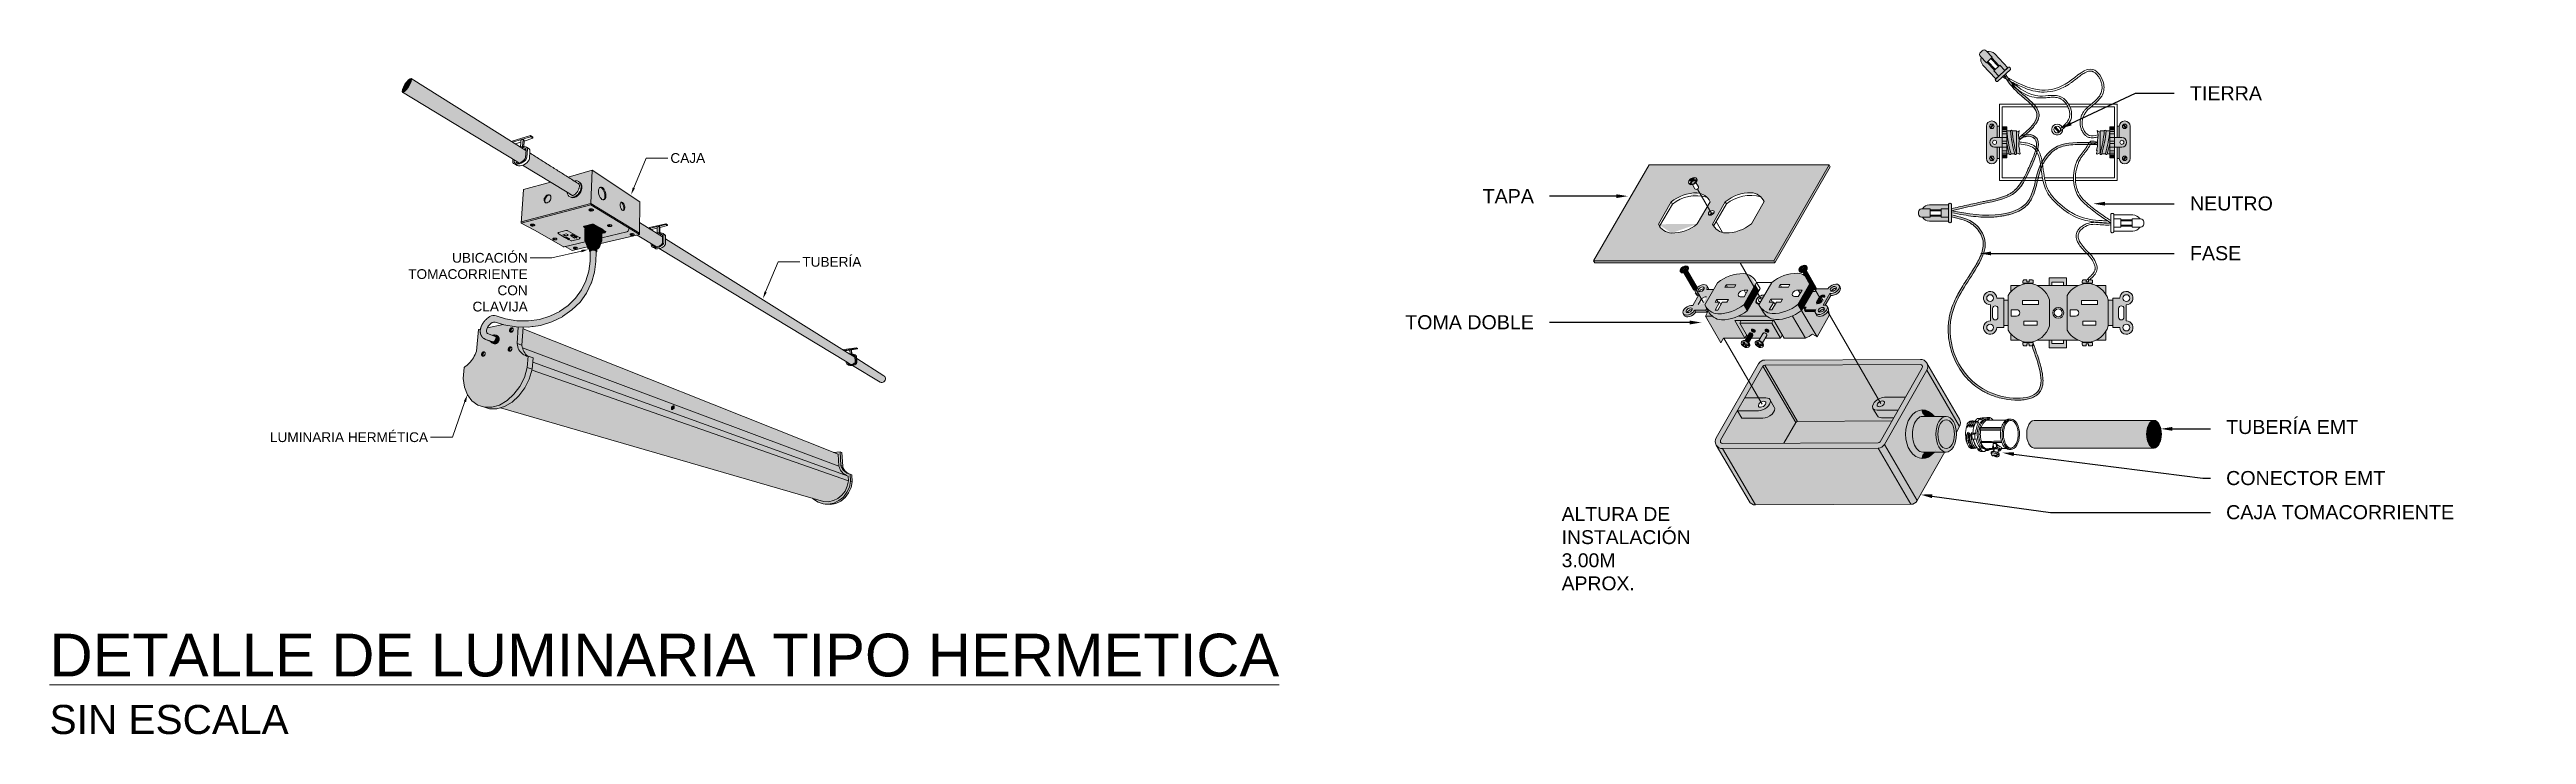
# Model space of a CAD drawing. Header units: metres. Extents: x -692 to 1029, y -233 to 3386.
# Drawn here: x 537.6 to 708.1, y 2799.9 to 2847 of the extents above; entities that cross this region are included whole.
import ezdxf
from ezdxf import colors
from ezdxf.entities.mleader import LeaderData, LeaderLine
from ezdxf.enums import TextEntityAlignment as Align
from ezdxf.math import Vec2, Vec3

# ---------------------------------------------------------------- set-up
doc = ezdxf.new("R2010")
doc.units = ezdxf.units.M
for name, pattern in [('CENTER2', [28.575, 19.05, -3.175, 3.175, -3.175]), ('DASHED2', [9.525, 6.35, -3.175]), ('HIDDEN', [9.525, 6.35, -3.175])]:
    doc.linetypes.add(name, pattern=pattern)
for name, color, linetype in [('0-amob', 251, 'Continuous'), ('1amobla', 253, 'Continuous'), ('A-columnas', 6, 'Continuous'), ('A_ACHU5', 255, 'Continuous'), ('A_METAL  PROY', 177, 'Continuous'), ('A_MUEBLES FIJOS', 252, 'Continuous'), ('AMOBLAMIENTO', 252, 'Continuous'), ('AREA LOCALES', 161, 'Continuous'), ('AREA PARQUEO', 253, 'Continuous'), ('AS_GL DETECCION_PISO 2', 7, 'Continuous'), ('ASCENSOR', 251, 'Continuous'), ('F-2', 253, 'Continuous'), ('GG_LAZO CONTROL DRIVERS', 82, 'Continuous'), ('H-muro', 251, 'Continuous'), ('JCA_PLANO 0', 8, 'Continuous'), ('MARCO', 4, 'Continuous'), ('MUEBLE', 253, 'Continuous'), ('PLO_CORONA', 251, 'Continuous'), ('TEXTO 3', 3, 'Continuous'), ('Textos-espacios', 3, 'Continuous')]:
    doc.layers.add(name, color=color, linetype=linetype)
for name, color, linetype, true_color in [('A-HATCH CONCRETO', 7, 'Continuous', 0xa8a8a8), ('HACHTCOLUMNA', 7, 'Continuous', 0x5c5c5c), ('JCA_HATCH 254', 7, 'Continuous', 0xc4c4c4), ('PROYECCION', 7, 'DASHED2', 0x474747)]:
    doc.layers.add(name, color=color, linetype=linetype, true_color=true_color)
doc.layers.add('DIM-25', color=253, linetype='Continuous', plot=False)
for name, color, linetype, lineweight in [('Estructura', 250, 'Continuous', 40), ('TEXTOS', 250, 'Continuous', 20), ('Textos 1', 7, 'Continuous', 25), ('Vidrio', 253, 'Continuous', 30)]:
    doc.layers.add(name, color=color, linetype=linetype, lineweight=lineweight)
doc.layers.add('Muro', color=7, linetype='Continuous', lineweight=40, true_color=0x2e2e2e)
doc.styles.add('diseño', font='arial.ttf')
doc.styles.add('ROMAN', font='ROMANS', dxfattribs={"width": 1.2})
doc.styles.get("Standard").update_dxf_attribs({"font": 'arial.ttf'})

# ---------------------------------------------------------------- blocks, each defined once
blk = doc.blocks.new('discap')
at = {"layer": 'TEXTO 3', "color": 0, "linetype": 'Continuous'}
for p, q in [((-179169, -277469), (-179154, -277610)), ((-178353, -278322), (-178426, -278155))]:
    blk.add_line(p, q, dxfattribs=at)
blk.add_lwpolyline([(-178974, -277120), (-178946, -277498), (-178511, -277498), (-178511, -277624), (-178926, -277624), (-178926, -277730), (-178352, -277730), (-178127, -278321), (-177953, -278254), (-177909, -278371), (-178198, -278488), (-178440, -277852), (-179047, -277852), (-179102, -276980)], dxfattribs=at)
for centre, radius, start, end in [((-178897, -278025), 619, 116.09541, 331.34503), ((-178897, -278025), 488, 121.7945, 344.57102), ((-178951, -276970), 152, 261.2603, 183.66969)]:
    blk.add_arc(centre, radius, start, end, dxfattribs=at)
blk = doc.blocks.new('MARCOE-102')
for p, q in [((0, 0), (0, -2.5)), ((0, 0), (1.75, 0)), ((1.75, 0), (1.75, -0.45)), ((0, -2.5), (1.75, -2.5)), ((0.175, -0.175), (1.575, -0.175)), ((0.175, -0.175), (0.175, -2.325)), ((0.175, -2.325), (1.575, -2.325)), ((1.375, -0.45), (1.375, -0.275)), ((1.375, -0.275), (1.575, -0.275)), ((1.75, -0.45), (1.375, -0.45)), ((1.375, -2.05), (1.375, -2.225)), ((1.75, -2.05), (1.375, -2.05)), ((1.375, -2.225), (1.575, -2.225)), ((1.575, -0.275), (1.575, -0.175)), ((1.575, -2.325), (1.575, -2.225)), ((1.75, -2.5), (1.75, -2.05))]:
    blk.add_line(p, q)
at = {"layer": 'MARCO'}
blk.add_lwpolyline([(0, 0), (0, -2.5), (1.75, -2.5), (1.75, -2.05), (1.375, -2.05), (1.375, -2.225), (1.575, -2.225), (1.575, -2.325), (0.175, -2.325), (0.175, -0.175), (1.575, -0.175), (1.575, -0.275), (1.375, -0.275), (1.375, -0.45), (1.75, -0.45), (1.75, 0), (0, 0)], dxfattribs=at)
blk = doc.blocks.new('ASCENSOR')
at = {"layer": '0-amob'}
for p, q in [((-1.75, -0.51), (-1.86, -0.53)), ((-1.86, -0.53), (-1.86, -0.61)), ((-1.69, -0.5), (-1.75, -0.5)), ((-1.75, -0.5), (-1.75, -0.51)), ((-1.69, -0.56), (-1.69, -0.5)), ((-1.68, -0.56), (-1.69, -0.56))]:
    blk.add_line(p, q, dxfattribs=at)
blk.add_lwpolyline([(-1.68, -0.56), (-1.68, 0.41), (-1.69, 0.41), (-1.69, 0.35), (-1.75, 0.35), (-1.75, 0.36), (-1.86, 0.38), (-1.86, 0.46)], dxfattribs=at)
at = {"layer": 'ASCENSOR'}
for p, q in [((-1.68, 0.43), (-1.67, 0.43)), ((-1.68, 0.43), (-1.67, 0.43)), ((-1.68, 0.4), (-1.68, 0.43)), ((-1.68, 0.4), (-1.68, 0.43)), ((-1.68, 0.43), (-1.67, 0.43)), ((-1.67, 0.43), (-1.68, 0.43)), ((-1.68, 0.4), (-1.68, 0.43)), ((-1.68, 0.43), (-1.68, 0.4)), ((-1.63, 0.4), (-1.68, 0.4)), ((-1.63, 0.4), (-1.68, 0.4)), ((-1.63, 0.4), (-1.68, 0.4)), ((-1.68, 0.4), (-1.63, 0.4)), ((-1.67, 0.43), (-1.67, 0.43)), ((-1.67, 0.43), (-1.67, 0.43)), ((-1.67, 0.43), (-1.67, 0.43)), ((-1.67, 0.43), (-1.67, 0.43)), ((-1.67, 0.43), (-1.67, 0.43)), ((-1.67, 0.43), (-1.67, 0.43)), ((-1.64, 0.43), (-1.64, 0.43)), ((-1.64, 0.43), (-1.63, 0.43)), ((-1.64, 0.43), (-1.64, 0.43)), ((-1.64, 0.43), (-1.64, 0.43)), ((-1.63, 0.43), (-1.64, 0.43)), ((-1.64, 0.43), (-1.63, 0.43)), ((-1.64, 0.43), (-1.64, 0.43)), ((-1.64, 0.43), (-1.64, 0.43)), ((-1.64, 0.43), (-1.64, 0.43)), ((-1.63, 0.43), (-1.64, 0.43)), ((-1.63, -1.01), (-1.63, 0.87)), ((-1.57, 0.87), (-1.63, 0.87)), ((-1.63, 0.4), (-1.63, 0.43)), ((-1.63, 0.4), (-1.63, 0.43)), ((-1.63, 0.43), (-1.63, 0.4)), ((-1.63, 0.4), (-1.63, 0.43)), ((-1.59, 0.43), (-1.62, 0.43)), ((-1.62, 0.43), (-1.62, -0.06)), ((-1.6, 0.87), (-1.6, 0.93)), ((-1.59, -0.06), (-1.59, 0.43)), ((-1.57, 0.87), (-1.57, -1.01)), ((-1.48, 0.83), (-1.54, 0.83)), ((-1.54, 0.83), (-1.48, 0.83)), ((-1.54, -0.97), (-1.54, 0.83)), ((-1.5, 0.43), (-1.53, 0.43)), ((-1.53, -0.06), (-1.53, 0.43)), ((-1.5, -0.06), (-1.5, 0.43)), ((-1.48, 0.83), (-1.48, 0.77)), ((-1.48, 0.77), (-0.1, 0.77)), ((-1.48, 0.38), (-1.48, 0.44)), ((-1.4, 0.38), (-1.48, 0.38)), ((-1.4, 0.38), (-1.4, 0.73)), ((-0.13, 0.73), (-1.4, 0.73)), ((-0.91, 0.88), (-0.91, 0.93)), ((-0.7, 0.92), (-0.91, 0.92)), ((-0.91, 0.88), (-0.88, 0.88)), ((-0.88, 0.92), (-0.88, 0.95)), ((-0.73, 0.9), (-0.88, 0.9)), ((-0.88, 0.83), (-0.88, 0.9)), ((-0.73, 0.84), (-0.88, 0.84)), ((-0.88, 0.84), (-0.73, 0.84)), ((-0.85, 0.83), (-0.88, 0.83)), ((-0.85, 0.83), (-0.88, 0.83)), ((-0.85, 0.83), (-0.81, 0.83)), ((-0.85, 0.83), (-0.81, 0.83)), ((-0.85, 0.83), (-0.81, 0.83)), ((-0.85, 0.83), (-0.81, 0.83)), ((-0.85, 0.82), (-0.85, 0.83)), ((-0.85, 0.82), (-0.85, 0.83)), ((-0.81, 0.82), (-0.85, 0.82)), ((-0.81, 0.82), (-0.85, 0.82)), ((-0.82, 0.78), (-0.82, 0.79)), ((-0.82, 0.79), (-0.8, 0.79)), ((-0.81, 0.78), (-0.82, 0.78)), ((-0.76, 0.83), (-0.81, 0.83)), ((-0.76, 0.83), (-0.81, 0.83)), ((-0.76, 0.83), (-0.81, 0.83)), ((-0.76, 0.83), (-0.81, 0.83)), ((-0.81, 0.78), (-0.81, 0.82)), ((-0.8, 0.78), (-0.81, 0.78)), ((-0.8, 0.82), (-0.76, 0.82)), ((-0.8, 0.82), (-0.76, 0.82)), ((-0.8, 0.78), (-0.8, 0.82)), ((-0.79, 0.79), (-0.8, 0.79)), ((-0.8, 0.78), (-0.79, 0.78)), ((-0.79, 0.78), (-0.79, 0.79)), ((-0.76, 0.82), (-0.76, 0.83)), ((-0.76, 0.82), (-0.76, 0.83)), ((-0.76, 0.83), (-0.73, 0.83)), ((-0.76, 0.83), (-0.73, 0.83)), ((-0.73, 0.92), (-0.73, 0.95)), ((-0.73, 0.84), (-0.73, 0.9)), ((-0.73, 0.88), (-0.7, 0.88)), ((-0.73, 0.83), (-0.73, 0.84)), ((-0.7, 0.88), (-0.7, 0.93)), ((-0.13, 0.73), (-0.13, -0.88)), ((-0.1, 0.77), (-0.1, -0.91)), ((-0.04, 0.62), (-0.04, 0.55)), ((0.16, 0.62), (-0.04, 0.62)), ((0.16, 0.56), (-0.04, 0.56)), ((0.16, 0.55), (-0.04, 0.55)), ((-0.02, 0.48), (0.11, 0.48)), ((-0.02, -0.63), (-0.02, 0.48)), ((0, 0.55), (0, 0.55)), ((0, 0.55), (0.04, 0.55)), ((0.04, 0.55), (0, 0.55)), ((0.04, 0.49), (0.04, 0.55)), ((0.04, 0.55), (0.04, 0.49)), ((0.09, 0.55), (0.04, 0.55)), ((0.05, 0.49), (0.05, 0.55)), ((0.05, 0.55), (0.05, 0.49)), ((0.05, 0.55), (0.09, 0.55)), ((0.09, 0.55), (0.09, 0.55)), ((0.09, 0.55), (0.09, 0.55)), ((0.11, 0.48), (0.11, -0.63)), ((0.18, 0.69), (0.13, 0.69)), ((0.13, 0.62), (0.13, 0.69)), ((0.13, 0.44), (0.13, 0.55)), ((0.18, 0.44), (0.13, 0.44)), ((0.15, 0.66), (0.21, 0.66)), ((0.15, 0.46), (0.21, 0.46)), ((0.16, 0.62), (0.16, 0.55)), ((0.17, 0.69), (0.17, 0.44)), ((-1.57, -1.01), (-1.63, -1.01)), ((-1.62, -0.06), (-1.59, -0.06)), ((-1.59, -0.1), (-1.62, -0.1)), ((-1.62, -0.1), (-1.62, -0.58)), ((-1.62, -0.58), (-1.59, -0.58)), ((-1.6, -1.01), (-1.6, -1.08)), ((-1.59, -0.58), (-1.59, -0.1)), ((-1.48, -0.97), (-1.54, -0.97)), ((-1.53, -0.06), (-1.5, -0.06)), ((-1.5, -0.1), (-1.53, -0.1)), ((-1.53, -0.58), (-1.53, -0.1)), ((-1.53, -0.58), (-1.5, -0.58)), ((-1.5, -0.58), (-1.5, -0.1)), ((-1.4, -0.53), (-1.48, -0.53)), ((-1.48, -0.53), (-1.48, -0.59)), ((-0.1, -0.91), (-1.48, -0.91)), ((-1.48, -0.91), (-1.48, -0.97)), ((-1.4, -0.53), (-1.4, -0.88)), ((-0.13, -0.88), (-1.4, -0.88)), ((-0.91, -1.01), (-0.88, -1.01)), ((-0.91, -1.01), (-0.91, -1.08)), ((-0.7, -1.07), (-0.91, -1.07)), ((-0.85, -0.98), (-0.88, -0.98)), ((-0.85, -0.98), (-0.88, -0.98)), ((-0.88, -0.98), (-0.88, -1.05)), ((-0.73, -0.99), (-0.88, -0.99)), ((-0.88, -0.99), (-0.73, -0.99)), ((-0.73, -1.05), (-0.88, -1.05)), ((-0.88, -1.07), (-0.88, -1.1)), ((-0.81, -0.97), (-0.85, -0.97)), ((-0.81, -0.97), (-0.85, -0.97)), ((-0.85, -0.97), (-0.85, -0.98)), ((-0.85, -0.97), (-0.85, -0.98)), ((-0.85, -0.98), (-0.81, -0.98)), ((-0.85, -0.98), (-0.81, -0.98)), ((-0.85, -0.98), (-0.81, -0.98)), ((-0.85, -0.98), (-0.81, -0.98)), ((-0.81, -0.94), (-0.82, -0.94)), ((-0.82, -0.94), (-0.82, -0.94)), ((-0.82, -0.94), (-0.8, -0.94)), ((-0.81, -0.94), (-0.81, -0.97)), ((-0.8, -0.94), (-0.81, -0.94)), ((-0.8, -0.94), (-0.8, -0.97)), ((-0.8, -0.94), (-0.79, -0.94)), ((-0.79, -0.94), (-0.8, -0.94)), ((-0.8, -0.97), (-0.76, -0.97)), ((-0.8, -0.97), (-0.76, -0.97)), ((-0.76, -0.98), (-0.81, -0.98)), ((-0.76, -0.98), (-0.81, -0.98)), ((-0.76, -0.98), (-0.81, -0.98)), ((-0.76, -0.98), (-0.81, -0.98)), ((-0.79, -0.94), (-0.79, -0.94)), ((-0.76, -0.97), (-0.76, -0.98)), ((-0.76, -0.97), (-0.76, -0.98)), ((-0.76, -0.98), (-0.73, -0.98)), ((-0.76, -0.98), (-0.73, -0.98)), ((-0.73, -0.98), (-0.73, -0.99)), ((-0.73, -0.99), (-0.73, -1.05)), ((-0.73, -1.01), (-0.7, -1.01)), ((-0.73, -1.07), (-0.73, -1.1)), ((-0.7, -1.01), (-0.7, -1.08)), ((0.16, -0.7), (-0.04, -0.7)), ((-0.04, -0.77), (-0.04, -0.7)), ((0.16, -0.71), (-0.04, -0.71)), ((0.16, -0.77), (-0.04, -0.77)), ((0.11, -0.63), (-0.02, -0.63)), ((0, -0.7), (0, -0.7)), ((0.04, -0.7), (0, -0.7)), ((0, -0.7), (0.04, -0.7)), ((0.04, -0.7), (0.04, -0.64)), ((0.04, -0.64), (0.04, -0.7)), ((0.05, -0.7), (0.05, -0.64)), ((0.05, -0.64), (0.05, -0.7)), ((0.05, -0.7), (0.09, -0.7)), ((0.09, -0.7), (0.05, -0.7)), ((0.09, -0.7), (0.09, -0.7)), ((0.18, -0.58), (0.13, -0.58)), ((0.13, -0.58), (0.13, -0.7)), ((0.13, -0.77), (0.13, -0.83)), ((0.18, -0.83), (0.13, -0.83)), ((0.15, -0.61), (0.21, -0.61)), ((0.15, -0.81), (0.21, -0.81)), ((0.16, -0.77), (0.16, -0.7)), ((0.17, -0.83), (0.17, -0.58))]:
    blk.add_line(p, q, dxfattribs=at)
for centre, radius, start, end in [((0.04, 0.49), 0.006, 270, 0), ((0.04, 0.49), 0.003, 270, 0), ((0.04, 0.49), 0.003, 180, 270), ((0.04, 0.49), 0.006, 180, 270), ((0.04, -0.64), 0.006, 90, 180), ((0.04, -0.64), 0.003, 90, 180), ((0.04, -0.64), 0.003, 0, 90), ((0.04, -0.64), 0.006, 0, 90)]:
    blk.add_arc(centre, radius, start, end, dxfattribs=at)
at = {"layer": 'ASCENSOR', "xscale": 0.01999999999998181, "yscale": 0.01999999999998181, "zscale": 0.01999999999998181, "rotation": 270}
blk.add_blockref('MARCOE-102', (-1.63, -0.54), dxfattribs=at)
blk = doc.blocks.new('PUERTA BAÑOS')
at = {"layer": 'AMOBLAMIENTO'}
h = blk.add_hatch(color=255, dxfattribs=at)
edge = h.paths.add_edge_path()
edge.add_line((-0.01, 0), (-0.01, -0.63))
edge.add_arc((-0.01, -0.63), 0.005, -90, 0, ccw=False)
edge.add_line((-0.01, -0.63), (-0.03, -0.63))
edge.add_arc((-0.03, -0.63), 0.005, 180, 270, ccw=False)
edge.add_line((-0.04, -0.63), (-0.04, 0))
edge.add_arc((-0.03, 0), 0.005, 90, 180, ccw=False)
edge.add_line((-0.03, 0), (-0.01, 0))
for p, q in [((0, 0), (-0.01, 0)), ((0, -0.06), (0, 0)), ((-0.01, 0), (-0.03, 0)), ((-0.03, -0.01), (-0.03, -0.02)), ((-0.03, -0.03), (-0.01, -0.03)), ((-0.01, -0.03), (-0.01, 0)), ((-0.01, 0), (-0.01, -0.06)), ((-0.01, -0.06), (0, -0.06))]:
    blk.add_line(p, q, dxfattribs=at)
blk.add_lwpolyline([(-0.01, 0), (-0.01, -0.63, -0.414214), (-0.01, -0.63), (-0.03, -0.63, -0.414214), (-0.04, -0.63), (-0.04, 0, -0.414214), (-0.03, 0)], format="xyb", close=True, dxfattribs=at)
blk.add_circle((-0.02, -0.01), 0.0025, dxfattribs=at)
at = {"layer": 'AMOBLAMIENTO', "ltscale": 0.1}
blk.add_arc((-0.03, -0.03), 0.607, 177.5483, 270.1437, dxfattribs=at)
at = {"layer": 'AMOBLAMIENTO'}
for centre, start, end in [((-0.03, -0.01), 90, 180), ((-0.03, -0.02), 180, 270)]:
    blk.add_arc(centre, 0.005, start, end, dxfattribs=at)
blk = doc.blocks.new('INODORO')
at = {"layer": 'AMOBLAMIENTO'}
blk.add_hatch(color=255, dxfattribs=at).paths.add_polyline_path([(0.02, 0.05), (-0.03, 0.05), (-0.03, 0), (0.02, 0)])
at = {"layer": 'AMOBLAMIENTO', "extrusion": (-1.55665e-06, -4.47371e-06, 1)}
for p, q in [((0.1, 0.17, 13.5), (-0.1, 0.17, 13.5)), ((-0.02, 0.16, 13.5), (-0.1, 0.16, 13.5)), ((-0.05, 0.24, 13.5), (-0.09, 0.24, 13.5)), ((-0.07, 0.22, 13.5), (-0.07, 0.26, 13.5)), ((0.1, 0.16, 13.5), (0.02, 0.16, 13.5)), ((0.05, 0.24, 13.5), (0.09, 0.24, 13.5)), ((0.07, 0.22, 13.5), (0.07, 0.26, 13.5))]:
    blk.add_line(p, q, dxfattribs=at)
at = {"layer": 'AMOBLAMIENTO', "extrusion": (-1.55665e-06, -4.47371e-06, 1), "elevation": 13.5, "flags": 128}
for points in [[(0.17, 0.39), (0.08, 0.1, -0.016701), (0.08, 0.1, -0.022806), (0.08, 0.09, -0.021821), (0.08, 0.09, -0.034751), (0.07, 0.08, -0.036571), (0.07, 0.07, -0.043988), (0.06, 0.06, -0.052185), (0.04, 0.06, -0.082496), (0.02, 0.05, -0.014668), (0.02, 0.05), (-0.02, 0.05, -0.083909), (-0.04, 0.05, -0.098699), (-0.06, 0.07, -0.082496), (-0.08, 0.09, -0.052185), (-0.08, 0.1, -0.009147), (-0.08, 0.1), (-0.17, 0.39, -0.038438), (-0.18, 0.44, -0.03221), (-0.18, 0.48, -0.004356), (-0.18, 0.48, -0.034754), (-0.18, 0.53, -0.021818), (-0.17, 0.56, -0.013779), (-0.17, 0.57, -0.009024), (-0.16, 0.58, -0.022804), (-0.15, 0.6, -0.021821), (-0.14, 0.62, -0.031515), (-0.13, 0.65, -0.003233), (-0.13, 0.65, -0.036571), (-0.11, 0.67, -0.043988), (-0.08, 0.69, -0.02205), (-0.07, 0.7, -0.030103), (-0.05, 0.71, -0.082496), (-0.01, 0.72, -0.014666), (0, 0.72, -0.083908), (0.04, 0.71, -0.043384), (0.07, 0.7, -0.055079), (0.1, 0.68, -0.050815), (0.13, 0.65, -0.03155), (0.14, 0.62, -0.052186), (0.17, 0.57, -0.001468), (0.17, 0.57, -0.042516), (0.18, 0.52, -0.03221), (0.18, 0.48, -0.004357), (0.18, 0.47, -0.034752), (0.18, 0.43, -0.02182), (0.17, 0.4, -0.009707), (0.17, 0.39)], [(0, 0.67, 0.014666), (0, 0.67, 0.082496), (-0.03, 0.66, 0.044795), (-0.05, 0.66, 0.007375), (-0.05, 0.65, 0.043988), (-0.07, 0.64, 0.036571), (-0.08, 0.62, 0.018877), (-0.09, 0.61, 0.015864), (-0.1, 0.6, 0.021821), (-0.11, 0.58, 0.022804), (-0.11, 0.57, 0.01791), (-0.12, 0.55, 0.004894), (-0.12, 0.55, 0.021818), (-0.12, 0.52, 0.034754), (-0.13, 0.48, 0.004356), (-0.13, 0.47, 0.03221), (-0.13, 0.43, 0.03362), (-0.12, 0.39, 0.010353), (-0.12, 0.39, 0.008488), (-0.11, 0.38)], [(0.11, 0.38, 0.000935), (0.11, 0.38, 0.017908), (0.12, 0.39, 0.004894), (0.12, 0.4, 0.02182), (0.12, 0.43, 0.034752), (0.13, 0.47, 0.004357), (0.13, 0.47, 0.03221), (0.13, 0.51, 0.033619), (0.12, 0.55, 0.010353), (0.12, 0.56, 0.052186), (0.1, 0.6, 0.015899), (0.09, 0.61, 0.066511), (0.07, 0.64, 0.040373), (0.05, 0.66, 0.058094), (0.03, 0.67, 0.083908), (0, 0.67)]]:
    blk.add_lwpolyline(points, format="xyb", dxfattribs=at)
at = {"layer": 'AMOBLAMIENTO', "linetype": 'HIDDEN', "ltscale": 0.25, "extrusion": (-1.55665e-06, -4.47371e-06, 1), "elevation": 13.5}
for points in [[(-0.12, 0.12), (0.12, 0.12)], [(0, -0.15), (0, 0.72)]]:
    blk.add_lwpolyline(points, dxfattribs=at)
at = {"layer": 'AMOBLAMIENTO', "extrusion": (-1.55665e-06, -4.47371e-06, 1), "elevation": 13.5}
blk.add_lwpolyline([(0.02, 0.05), (-0.03, 0.05), (-0.03, 0), (0.02, 0)], close=True, dxfattribs=at)
at = {"layer": 'AMOBLAMIENTO', "extrusion": (-1.55665e-06, -4.47371e-06, 1)}
for major_axis, start_param, end_param in [((0.121, -0.042), 3.962815, 6.131668), ((0.0863, -0.03), 4.528683, 5.5658)]:
    blk.add_ellipse((0, 0.44, 13.5), major_axis=major_axis, ratio=1, start_param=start_param, end_param=end_param, dxfattribs=at)
for centre, major_axis in [((-0.07, 0.24, 13.5), (0.00567, -0.00197)), ((0, 0.12, 13.5), (0.0472, -0.0164)), ((0, 0.12, 13.5), (0.0425, -0.0148)), ((0, 0.12, 13.5), (0.0331, -0.0115)), ((0.07, 0.24, 13.5), (0.00567, -0.00197))]:
    blk.add_ellipse(centre, major_axis=major_axis, ratio=1, dxfattribs=at)
blk = doc.blocks.new('DISCAPACITADO PLANTA')
for points in [[(-0.02, 0.53), (-0.05, 0.5), (-0.05, 0.45), (-0.03, 0.41), (-0.04, 0.39), (-0.02, 0.29), (0, 0.27), (0.02, 0.26), (0.12, 0.3), (0.13, 0.31), (0.18, 0.29), (0.23, 0.28), (0.27, 0.29)], [(0.01, 0.43), (0.01, 0.48), (0, 0.52), (0, 0.54), (-0.01, 0.55), (-0.02, 0.54), (-0.02, 0.51), (-0.03, 0.5)], [(-0.03, 0.41), (-0.02, 0.42), (0.02, 0.44), (0.05, 0.39), (0.05, 0.39), (0.11, 0.42), (0.14, 0.42), (0.14, 0.42), (0.14, 0.42), (0.17, 0.44), (0.2, 0.46), (0.23, 0.47)], [(0, 0.62), (0, 0.54)], [(0, 0.61), (0.03, 0.61)], [(0, 0.27), (0, 0)], [(0, 0.01), (0.04, 0.01)], [(0.13, 0.86), (0.02, 0.86), (0.02, 0.83), (0.1, 0.83)], [(0.1, 0.83), (0.11, 0.86)], [(0.1, 0.83), (0.1, 0.41)], [(0.14, 0.42), (0.14, 0.74), (0.13, 0.75), (0.11, 0.75), (0.1, 0.74)], [(0.11, 0.21), (0.11, 0.29)], [(0.13, 0.85), (0.16, 0.85), (0.16, 0.78), (0.16, 0.77), (0.14, 0.76), (0.13, 0.77), (0.13, 0.85), (0.12, 0.9), (0.18, 0.89)], [(0.13, 0.77), (0.13, 0.75)], [(0.13, 0.21), (0.13, 0.29)], [(0.13, 0.26), (0.2, 0.24), (0.29, 0.23), (0.38, 0.22), (0.5, 0.24), (0.58, 0.27)], [(0.14, 0.74), (0.2, 0.73)], [(0.16, 0.78), (0.19, 0.78)], [(0.33, 0.82), (0.3, 0.89), (0.26, 0.92), (0.23, 0.87), (0.21, 0.82), (0.2, 0.8), (0.19, 0.76), (0.2, 0.74), (0.2, 0.73), (0.19, 0.59), (0.19, 0.55), (0.19, 0.55), (0.18, 0.5), (0.17, 0.44)], [(0.29, 0.9), (0.29, 0.93), (0.27, 0.99), (0.25, 1.01), (0.23, 1.02), (0.21, 1), (0.19, 0.97), (0.18, 0.91), (0.19, 0.86), (0.2, 0.81)], [(0.19, 0.56), (0.21, 0.57), (0.22, 0.56)], [(0.7, 0.53), (0.72, 0.52), (0.72, 0.51), (0.72, 0.5), (0.74, 0.52), (0.75, 0.52), (0.76, 0.46), (0.76, 0.43), (0.72, 0.39), (0.72, 0.41), (0.7, 0.43), (0.68, 0.43), (0.65, 0.39), (0.65, 0.39), (0.63, 0.4), (0.61, 0.41), (0.58, 0.4), (0.56, 0.42), (0.54, 0.43), (0.51, 0.44), (0.51, 0.44), (0.49, 0.48), (0.45, 0.51), (0.38, 0.52), (0.33, 0.52), (0.28, 0.5), (0.21, 0.47)], [(0.32, 0.4), (0.34, 0.42), (0.36, 0.44), (0.38, 0.45), (0.4, 0.44), (0.45, 0.39), (0.47, 0.35), (0.47, 0.29), (0.44, 0.25), (0.39, 0.23), (0.35, 0.23), (0.34, 0.23), (0.31, 0.23), (0.29, 0.26), (0.27, 0.27), (0.28, 0.3), (0.28, 0.35), (0.31, 0.39), (0.32, 0.4), (0.35, 0.4), (0.38, 0.39), (0.42, 0.36), (0.44, 0.38), (0.46, 0.37)], [(0.3, 0.35), (0.28, 0.31)], [(0.29, 0.89), (0.31, 0.89), (0.32, 0.85), (0.33, 0.79), (0.36, 0.58), (0.37, 0.58), (0.38, 0.64), (0.41, 0.73), (0.43, 0.8), (0.43, 0.8), (0.46, 0.87), (0.49, 0.91), (0.51, 0.92), (0.55, 0.87), (0.56, 0.79), (0.56, 0.73)], [(0.3, 0.25), (0.31, 0.27)], [(0.34, 0.73), (0.41, 0.73)], [(0.35, 0.58), (0.34, 0.56)], [(0.34, 0.32), (0.37, 0.33), (0.38, 0.33)], [(0.36, 0.38), (0.4, 0.38)], [(0.41, 0.56), (0.38, 0.57)], [(0.42, 0.36), (0.4, 0.29)], [(0.67, 0.89), (0.55, 0.89), (0.56, 0.9), (0.56, 0.96), (0.54, 1.02), (0.53, 1.04), (0.52, 1.04), (0.5, 1.02), (0.48, 1), (0.46, 0.93), (0.46, 0.89), (0.46, 0.89), (0.46, 0.85)], [(0.55, 0.28), (0.51, 0.27), (0.46, 0.28)], [(0.53, 0.44), (0.54, 0.48), (0.54, 0.48), (0.53, 0.51), (0.53, 0.51), (0.55, 0.57), (0.56, 0.72), (0.56, 0.72), (0.56, 0.73), (0.56, 0.73), (0.6, 0.74)], [(0.72, 0.39), (0.72, 0.34), (0.69, 0.27), (0.64, 0.26), (0.54, 0.28)], [(0.55, 0.89), (0.55, 0.87)], [(0.63, 0.78), (0.56, 0.78)], [(0.64, 0.75), (0.63, 0.75), (0.61, 0.75), (0.6, 0.75), (0.61, 0.41)], [(0.61, 0.21), (0.61, 0.26)], [(0.64, 0.39), (0.64, 0.83), (0.63, 0.86), (0.63, 0.75)], [(0.63, 0.86), (0.72, 0.86)], [(0.63, 0.21), (0.63, 0.26)], [(0.64, 0.83), (0.72, 0.83), (0.72, 0.83), (0.72, 0.86)], [(0.67, 0.89), (0.67, 0.86)], [(0.67, 0.83), (0.67, 0.79)], [(0.69, 0.43), (0.68, 0.47), (0.7, 0.51)], [(0.7, 0.61), (0.73, 0.61)], [(0.73, 0.02), (0.7, 0.02)], [(0.73, 0.63), (0.73, 0.51)], [(0.73, 0.4), (0.73, 0.01)]]:
    blk.add_lwpolyline(points)
for points in [[(0.13, 0.85), (0.13, 0.86), (0.02, 0.86), (0.02, 0.83), (0.1, 0.83), (0.1, 0.74), (0.11, 0.75), (0.13, 0.75), (0.13, 0.77)], [(0.14, 0.21), (0.14, 0.08), (0.1, 0.08), (0.1, 0.08), (0.1, 0.21)], [(0.31, 0.89), (0.29, 0.89), (0.3, 0.89), (0.33, 0.82), (0.32, 0.85)], [(0.64, 0.08), (0.6, 0.08), (0.6, 0.08), (0.6, 0.21), (0.64, 0.21)]]:
    blk.add_lwpolyline(points, close=True)
for points in [[(0.07, 0.86), (0.07, 0.87), (0.07, 0.87, 1), (0.03, 0.87), (0.03, 0.87), (0.03, 0.86)], [(0.03, 0.83), (0.03, 0.73), (0.03, 0.73, 1), (0.07, 0.73), (0.07, 0.73), (0.07, 0.83)], [(0.07, 0.4), (0.07, 0.65), (0.07, 0.65, 1), (0.03, 0.65), (0.03, 0.65), (0.03, 0.42)], [(0.04, 0.27), (0.04, -0.02), (0.04, -0.02, 1), (0.07, -0.02), (0.07, -0.02), (0.07, 0.28)], [(0.7, 0.51), (0.7, 0.65), (0.7, 0.65, 1), (0.66, 0.65), (0.66, 0.65), (0.66, 0.41)], [(0.66, 0.26), (0.67, -0.02), (0.67, -0.02, 1), (0.7, -0.02), (0.7, -0.02), (0.7, 0.3)], [(0.71, 0.83), (0.7, 0.73), (0.7, 0.73, -1), (0.67, 0.73), (0.67, 0.73), (0.67, 0.83)], [(0.68, 0.86), (0.68, 0.87), (0.68, 0.87, -1), (0.71, 0.87), (0.71, 0.87), (0.71, 0.86)]]:
    blk.add_lwpolyline(points, format="xyb")
blk.add_lwpolyline([(0.68, 0.87), (0.68, 0.86), (0.71, 0.86), (0.71, 0.87, 1)], format="xyb", close=True)
blk = doc.blocks.new('BARANADA SANIT 02')
at = {"layer": 'A_ACHU5'}
h = blk.add_hatch(color=256, dxfattribs=at)
edge = h.paths.add_edge_path()
edge.add_arc((0.77, -0.04), 0.01, 270, 360)
edge.add_line((0.78, -0.04), (0.78, -0.02))
edge.add_line((0.78, -0.02), (0.82, -0.02))
edge.add_line((0.82, -0.02), (0.82, -0.03))
edge.add_line((0.82, -0.03), (0.82, -0.03))
edge.add_line((0.82, -0.03), (0.82, -0.06))
edge.add_arc((0.79, -0.06), 0.029, -90, 0, ccw=False)
edge.add_line((0.79, -0.09), (0.51, -0.09))
edge.add_line((0.51, -0.09), (0.01, -0.09))
edge.add_arc((0.01, -0.06), 0.029, 180, 270, ccw=False)
edge.add_line((-0.02, -0.06), (-0.02, -0.03))
edge.add_line((-0.02, -0.03), (-0.02, -0.02))
edge.add_line((-0.02, -0.02), (0.02, -0.02))
edge.add_line((0.02, -0.02), (0.02, -0.04))
edge.add_arc((0.03, -0.04), 0.01, 180, 270)
edge.add_line((0.03, -0.05), (0.51, -0.05))
edge.add_line((0.51, -0.05), (0.77, -0.05))
edge = h.paths.add_edge_path()
edge.add_arc((0.77, -0.01), 0.01, 90, 270, ccw=False)
edge.add_line((0.77, 0), (0.83, 0))
edge.add_arc((0.83, -0.01), 0.01, -90, 90, ccw=False)
edge.add_line((0.83, -0.02), (0.77, -0.02))
edge = h.paths.add_edge_path()
edge.add_arc((-0.03, -0.01), 0.01, 90, 270, ccw=False)
edge.add_line((-0.03, 0), (0.03, 0))
edge.add_arc((0.03, -0.01), 0.01, -90, 90, ccw=False)
edge.add_line((0.03, -0.02), (-0.03, -0.02))
at = {"layer": 'A_METAL  PROY'}
for points in [[(-0.03, -0.02, -1), (-0.03, 0), (0.03, 0), (0.03, 0, -1), (0.03, -0.02), (0.03, -0.02), (-0.03, -0.02)], [(0.77, -0.02, -1), (0.77, 0), (0.83, 0), (0.83, 0, -1), (0.83, -0.02), (0.83, -0.02), (0.77, -0.02)], [(0.77, -0.05, 0.414214), (0.78, -0.04), (0.78, -0.02), (0.82, -0.02), (0.82, -0.03), (0.82, -0.03), (0.82, -0.06, -0.414214), (0.79, -0.09), (0.51, -0.09), (0.01, -0.09, -0.414214), (-0.02, -0.06), (-0.02, -0.03), (-0.02, -0.02), (0.02, -0.02), (0.02, -0.04, 0.414214), (0.03, -0.05), (0.51, -0.05)]]:
    blk.add_lwpolyline(points, format="xyb", close=True, dxfattribs=at)
blk = doc.blocks.new('BARANDA SANIT MINUS')
at = {"layer": 'A_METAL  PROY'}
for points in [[(-0.05, 0.03, 0.414214), (-0.04, 0.02), (-0.02, 0.02), (-0.02, -0.02), (-0.03, -0.02), (-0.03, -0.02), (-0.06, -0.02, -0.414214), (-0.09, 0.01), (-0.09, 0.29), (-0.09, 0.79, -0.414214), (-0.06, 0.82), (-0.03, 0.82), (-0.02, 0.82), (-0.02, 0.78), (-0.04, 0.78, 0.414214), (-0.05, 0.77), (-0.05, 0.29)], [(-0.02, 0.83, -1), (0, 0.83), (0, 0.77), (0, 0.77, -1), (-0.02, 0.77), (-0.02, 0.77), (-0.02, 0.83)], [(-0.02, 0.03, -1), (0, 0.03), (0, -0.03), (0, -0.03, -1), (-0.02, -0.03), (-0.02, -0.03), (-0.02, 0.03)]]:
    blk.add_lwpolyline(points, format="xyb", close=True, dxfattribs=at)
blk = doc.blocks.new('lav discapacitados')
for p, q in [((0.14, 0.12), (0.14, 0.14)), ((0.5, 0.12), (0.5, 0.14)), ((0.04, -0.31), (0.6, -0.31)), ((0.06, -0.29), (0.32, -0.29)), ((0.18, -0.19), (0.15, -0.19)), ((0.18, -0.19), (0.18, -0.16)), ((0.18, -0.19), (0.18, -0.22)), ((0.18, -0.19), (0.21, -0.19)), ((0.21, -0.25), (0.19, -0.25)), ((0.21, -0.25), (0.21, -0.22)), ((0.21, -0.25), (0.24, -0.25)), ((0.21, -0.25), (0.21, -0.28)), ((0.27, -0.25), (0.24, -0.25)), ((0.27, -0.25), (0.27, -0.22)), ((0.27, -0.25), (0.3, -0.25)), ((0.27, -0.25), (0.27, -0.28)), ((0.32, -0.15), (0.28, -0.15)), ((0.32, -0.25), (0.29, -0.25)), ((0.32, -0.32), (0.32, -0.1)), ((0.32, -0.15), (0.32, -0.12)), ((0.32, -0.15), (0.36, -0.15)), ((0.32, -0.15), (0.32, -0.18)), ((0.32, -0.25), (0.32, -0.22)), ((0.32, -0.25), (0.35, -0.25)), ((0.32, -0.25), (0.32, -0.28)), ((0.58, -0.29), (0.32, -0.29)), ((0.37, -0.25), (0.34, -0.25)), ((0.37, -0.25), (0.37, -0.22)), ((0.37, -0.25), (0.4, -0.25)), ((0.37, -0.25), (0.37, -0.28)), ((0.42, -0.25), (0.4, -0.25)), ((0.42, -0.25), (0.42, -0.22)), ((0.42, -0.25), (0.45, -0.25)), ((0.42, -0.25), (0.42, -0.28)), ((0.46, -0.19), (0.43, -0.19)), ((0.46, -0.19), (0.46, -0.16)), ((0.46, -0.19), (0.48, -0.19)), ((0.46, -0.19), (0.46, -0.22))]:
    blk.add_line(p, q)
blk.add_lwpolyline([(0.14, 0.12, 0.057771), (0.15, -0.01, 0.071436), (0.19, -0.1, 0.106424), (0.26, -0.18, 0.158971), (0.32, -0.2, 0.158971)], format="xyb")
at = {"linetype": 'Continuous'}
for centre in [(0.18, -0.19), (0.21, -0.25), (0.27, -0.25), (0.37, -0.25), (0.42, -0.25), (0.46, -0.19)]:
    blk.add_circle(centre, 0.0174, dxfattribs=at)
for centre, radius in [((0.32, -0.15), 0.0325), ((0.32, -0.15), 0.023), ((0.32, -0.25), 0.0174)]:
    blk.add_circle(centre, radius)
for centre, radius, start, end in [((5.8, -0.31), 5.76, 175.151, 180), ((0.1, 0.18), 0.0385, 79.4854, 175.151), ((0.32, 1.37), 1.18, 259.4854, 280.5146), ((0.15, 0.14), 0.0102, 81.9935, 180), ((0.32, 1.37), 1.24, 261.9935, 278.0065), ((0.49, 0.14), 0.0102, 0, 98.0065), ((-0.07, 0.12), 0.57, 346.7746, 0), ((0.54, 0.18), 0.0385, 4.849, 100.5146), ((-5.16, -0.31), 5.76, 0, 4.849), ((0.06, -0.1), 0.0102, 88.9603, 177.9207), ((5.8, -0.31), 5.75, 177.9207, 179.7162), ((0.06, -0.28), 0.0102, 179.7162, 270), ((0.06, -0.31), 0.218, 56.4295, 88.9603), ((0.18, -0.12), 0.0102, 236.4295, 31.5913), ((0.32, -0.09), 0.109, 270, 306.1312), ((0.24, 0.01), 0.236, 306.1312, 330.4303), ((0.45, -0.12), 0.0102, 148.4087, 303.5705), ((0.12, 0.08), 0.374, 330.4303, 346.7746), ((0.58, -0.31), 0.218, 91.0397, 123.5705), ((0.58, -0.1), 0.0102, 2.0793, 91.0397), ((0.58, -0.28), 0.0102, 270, 0.2838), ((-5.16, -0.31), 5.75, 0.2838, 2.0793)]:
    blk.add_arc(centre, radius, start, end)
blk = doc.blocks.new('Est etapa 3 torre')
at = {"layer": 'HACHTCOLUMNA'}
h = blk.add_hatch(color=256, dxfattribs=at)
h.paths.add_polyline_path([(1123.55, -5959.12), (1123.05, -5959.12), (1123.05, -5957.62), (1123.55, -5957.62)])
h.paths.add_polyline_path([(1116.05, -5959.12), (1115.55, -5959.12), (1115.55, -5957.62), (1116.05, -5957.62)])
h.paths.add_polyline_path([(1139.55, -5959.12), (1139.05, -5959.12), (1139.05, -5957.62), (1139.55, -5957.62)])
h.paths.add_polyline_path([(1132.05, -5959.12), (1131.55, -5959.12), (1131.55, -5957.62), (1132.05, -5957.62)])
h.paths.add_polyline_path([(1140.05, -5967.65), (1140.05, -5968.15), (1138.55, -5968.15), (1138.55, -5967.65)])
h.paths.add_polyline_path([(1124.05, -5967.65), (1124.05, -5968.15), (1122.55, -5968.15), (1122.55, -5967.65)])
h.paths.add_polyline_path([(1131.05, -5967.65), (1131.05, -5968.15), (1132.55, -5968.15), (1132.55, -5967.65)])
h.paths.add_polyline_path([(1115.05, -5967.65), (1115.05, -5968.15), (1116.55, -5968.15), (1116.55, -5967.65)])
h.paths.add_polyline_path([(1140.05, -5975.65), (1140.05, -5976.15), (1138.55, -5976.15), (1138.55, -5975.65)])
h.paths.add_polyline_path([(1124.05, -5975.65), (1124.05, -5976.15), (1122.55, -5976.15), (1122.55, -5975.65)])
h.paths.add_polyline_path([(1131.05, -5975.65), (1131.05, -5976.15), (1132.55, -5976.15), (1132.55, -5975.65)])
h.paths.add_polyline_path([(1115.05, -5975.65), (1115.05, -5976.15), (1116.55, -5976.15), (1116.55, -5975.65)])
h.paths.add_polyline_path([(1140.05, -5985.75), (1140.05, -5986.25), (1138.55, -5986.25), (1138.55, -5985.75)])
h.paths.add_polyline_path([(1124.05, -5985.75), (1124.05, -5986.25), (1122.55, -5986.25), (1122.55, -5985.75)])
h.paths.add_polyline_path([(1131.05, -5985.75), (1131.05, -5986.25), (1132.55, -5986.25), (1132.55, -5985.75)])
h.paths.add_polyline_path([(1115.05, -5985.75), (1115.05, -5986.25), (1116.55, -5986.25), (1116.55, -5985.75)])
h.paths.add_polyline_path([(1140.05, -5993.75), (1140.05, -5994.25), (1138.55, -5994.25), (1138.55, -5993.75)])
h.paths.add_polyline_path([(1124.05, -5993.75), (1124.05, -5994.25), (1122.55, -5994.25), (1122.55, -5993.75)])
h.paths.add_polyline_path([(1131.05, -5993.75), (1131.05, -5994.25), (1132.55, -5994.25), (1132.55, -5993.75)])
h.paths.add_polyline_path([(1115.05, -5993.75), (1115.05, -5994.25), (1116.55, -5994.25), (1116.55, -5993.75)])
h.paths.add_polyline_path([(1132.05, -6003.43), (1131.55, -6003.43), (1131.55, -6004.92), (1132.05, -6004.92)])
h.paths.add_polyline_path([(1138.15, -6003.42), (1139.65, -6003.42), (1139.65, -6003.92), (1138.15, -6003.92)])
h.paths.add_polyline_path([(1116.05, -6004.92), (1116.05, -6003.42), (1115.55, -6003.42), (1115.55, -6004.92)])
h.paths.add_polyline_path([(1123.55, -6004.92), (1123.55, -6003.42), (1123.05, -6003.42), (1123.05, -6004.92)])
h.paths.add_polyline_path([(1139.05, -6011.95), (1139.05, -6009.55), (1139.55, -6009.55), (1139.55, -6011.95)])
h.paths.add_polyline_path([(1131.55, -6009.55), (1131.55, -6011.95), (1132.05, -6011.95), (1132.05, -6009.55)])
h.paths.add_polyline_path([(1123.05, -6009.55), (1123.05, -6011.95), (1123.55, -6011.95), (1123.55, -6009.55)])
h.paths.add_polyline_path([(1116.05, -6009.55), (1116.05, -6011.95), (1115.55, -6011.95), (1115.55, -6009.55)])
at = {"layer": 'Estructura'}
for points in [[(1116.05, -5959.12), (1115.55, -5959.12), (1115.55, -5957.62), (1116.05, -5957.62)], [(1123.55, -5959.12), (1123.05, -5959.12), (1123.05, -5957.62), (1123.55, -5957.62)], [(1132.05, -5959.12), (1131.55, -5959.12), (1131.55, -5957.62), (1132.05, -5957.62)], [(1139.55, -5959.12), (1139.05, -5959.12), (1139.05, -5957.62), (1139.55, -5957.62)], [(1115.05, -5967.65), (1115.05, -5968.15), (1116.55, -5968.15), (1116.55, -5967.65)], [(1124.05, -5967.65), (1124.05, -5968.15), (1122.55, -5968.15), (1122.55, -5967.65)], [(1131.05, -5967.65), (1131.05, -5968.15), (1132.55, -5968.15), (1132.55, -5967.65)], [(1140.05, -5967.65), (1140.05, -5968.15), (1138.55, -5968.15), (1138.55, -5967.65)], [(1115.05, -5975.65), (1115.05, -5976.15), (1116.55, -5976.15), (1116.55, -5975.65)], [(1124.05, -5975.65), (1124.05, -5976.15), (1122.55, -5976.15), (1122.55, -5975.65)], [(1131.05, -5975.65), (1131.05, -5976.15), (1132.55, -5976.15), (1132.55, -5975.65)], [(1140.05, -5975.65), (1140.05, -5976.15), (1138.55, -5976.15), (1138.55, -5975.65)], [(1115.05, -5985.75), (1115.05, -5986.25), (1116.55, -5986.25), (1116.55, -5985.75)], [(1124.05, -5985.75), (1124.05, -5986.25), (1122.55, -5986.25), (1122.55, -5985.75)], [(1131.05, -5985.75), (1131.05, -5986.25), (1132.55, -5986.25), (1132.55, -5985.75)], [(1140.05, -5985.75), (1140.05, -5986.25), (1138.55, -5986.25), (1138.55, -5985.75)], [(1115.05, -5993.75), (1115.05, -5994.25), (1116.55, -5994.25), (1116.55, -5993.75)], [(1124.05, -5993.75), (1124.05, -5994.25), (1122.55, -5994.25), (1122.55, -5993.75)], [(1131.05, -5993.75), (1131.05, -5994.25), (1132.55, -5994.25), (1132.55, -5993.75)], [(1140.05, -5993.75), (1140.05, -5994.25), (1138.55, -5994.25), (1138.55, -5993.75)], [(1116.05, -6004.92), (1116.05, -6003.42), (1115.55, -6003.42), (1115.55, -6004.92)], [(1123.55, -6004.92), (1123.55, -6003.42), (1123.05, -6003.42), (1123.05, -6004.92)], [(1132.05, -6004.92), (1132.05, -6003.42), (1131.55, -6003.42), (1131.55, -6004.92)], [(1138.15, -6003.42), (1139.65, -6003.42), (1139.65, -6003.92), (1138.15, -6003.92)], [(1116.05, -6009.55), (1116.05, -6011.95), (1115.55, -6011.95), (1115.55, -6009.55)], [(1123.05, -6009.55), (1123.05, -6011.95), (1123.55, -6011.95), (1123.55, -6009.55)], [(1131.55, -6009.55), (1131.55, -6011.95), (1132.05, -6011.95), (1132.05, -6009.55)], [(1139.05, -6011.95), (1139.05, -6009.55), (1139.55, -6009.55), (1139.55, -6011.95)]]:
    blk.add_lwpolyline(points, close=True, dxfattribs=at)
blk = doc.blocks.new('P8P1P161')
for p, q in [((-0.13, 0), (0.13, 0)), ((-0.13, 0), (-0.13, -0.12)), ((0.13, 0), (0.13, -0.12)), ((-0.13, -0.12), (-0.13, -0.19)), ((-0.11, -0.12), (-0.11, -0.18)), ((-0.1, -0.09), (0.1, -0.09)), ((-0.1, -0.1), (0.1, -0.1)), ((-0.08, -0.22), (0.08, -0.22)), ((-0.08, -0.24), (0.08, -0.24)), ((-0.02, -0.11), (-0.02, -0.13)), ((-0.02, -0.13), (-0.02, -0.11)), ((-0.02, -0.11), (-0.02, -0.11)), ((-0.02, -0.13), (-0.02, -0.13)), ((0, -0.11), (0, -0.11)), ((0, -0.11), (0, -0.13)), ((0, -0.13), (0, -0.11)), ((0, -0.13), (0, -0.13)), ((0.02, -0.11), (0.02, -0.13)), ((0.02, -0.13), (0.02, -0.11)), ((0.02, -0.11), (0.02, -0.11)), ((0.02, -0.13), (0.02, -0.13)), ((0.11, -0.12), (0.11, -0.18)), ((0.13, -0.12), (0.13, -0.19))]:
    blk.add_line(p, q)
blk.add_circle((0, -0.06), 0.00632)
for centre, radius, start, end in [((-0.1, -0.12), 0.03, 90, 180), ((-0.08, -0.19), 0.05, 180, 270), ((-0.1, -0.12), 0.0149, 90, 180), ((-0.08, -0.18), 0.0349, 180, 270), ((0.08, -0.18), 0.0349, 270, 0), ((0.08, -0.19), 0.05, 270, 0), ((0.1, -0.12), 0.03, 0, 90), ((0.1, -0.12), 0.0149, 0, 90)]:
    blk.add_arc(centre, radius, start, end)
at = {"style": 'ROMAN', "width": 1.2}
for tag, flags, p in [('CODIN0', 1, (-0.03, -0.98)), ('CODIN', 3, (0.02, -0.65))]:
    blk.add_attdef(tag, text='', height=0.21, dxfattribs=dict(at, flags=flags)).set_placement(p, align=Align.MIDDLE)
blk = doc.blocks.new('Caja metalica de 12')
at = {"layer": '1amobla', "linetype": 'Continuous', "ltscale": 0.3}
blk.add_lwpolyline([(-1069.69, -2855.36), (-1069.51, -2855.36), (-1069.51, -2855.54), (-1069.69, -2855.54), (-1069.69, -2855.36)], dxfattribs=at)
at = {"layer": '1amobla', "color": 7, "linetype": 'Continuous', "ltscale": 0.3, "insert": (-1069.68, -2855.4), "char_height": 0.04, "width": 0.0792, "attachment_point": 1}
blk.add_mtext('CM 12X12', dxfattribs=at)
blk = doc.blocks.new('Puerta de 65')
at = {"layer": 'JCA_HATCH 254', "true_color": 0xffffff}
h = blk.add_hatch(color=7, dxfattribs=at)
edge = h.paths.add_edge_path()
edge.add_line((3153.34, 1771.36), (3153.34, 1771.34))
edge.add_arc((3153.35, 1771.34), 0.00469, 179.9997, 269.9997)
edge.add_line((3153.35, 1771.34), (3153.36, 1771.34))
edge.add_arc((3153.36, 1771.34), 0.00469, 269.9997, 359.9997)
edge.add_line((3153.37, 1771.34), (3153.37, 1771.33))
edge.add_line((3153.37, 1771.33), (3152.77, 1771.33))
edge.add_line((3152.77, 1771.33), (3152.77, 1771.36))
edge.add_line((3152.77, 1771.36), (3153.34, 1771.36))
edge = h.paths.add_edge_path()
edge.add_line((3153.37, 1771.36), (3153.37, 1771.34))
edge.add_arc((3153.36, 1771.34), 0.00469, 269.9997, 359.9997, ccw=False)
edge.add_line((3153.36, 1771.34), (3153.35, 1771.34))
edge.add_arc((3153.35, 1771.34), 0.00469, 179.9997, 269.9997, ccw=False)
edge.add_line((3153.34, 1771.34), (3153.34, 1771.36))
edge.add_line((3153.34, 1771.36), (3153.37, 1771.36))
edge = h.paths.add_edge_path(flags=16)
edge.add_arc((3153.36, 1771.34), 0.00234, 0, 360)
h.paths.add_polyline_path([(3153.37, 1771.36), (3153.37, 1771.33), (3153.37, 1771.33), (3153.37, 1771.36)])
blk.add_hatch(color=7, dxfattribs=at).paths.add_polyline_path([(3153.37, 1771.36), (3153.37, 1771.36), (3153.31, 1771.36), (3153.31, 1771.36)])
at = {"layer": 'AMOBLAMIENTO'}
for p, q in [((3153.37, 1771.36), (3153.31, 1771.36)), ((3153.31, 1771.36), (3153.31, 1771.36)), ((3153.31, 1771.36), (3153.37, 1771.36)), ((3153.34, 1771.34), (3153.34, 1771.36)), ((3153.35, 1771.36), (3153.37, 1771.36)), ((3153.36, 1771.34), (3153.35, 1771.34))]:
    blk.add_line(p, q, dxfattribs=at)
at = {"layer": 'AMOBLAMIENTO', "linetype": 'HIDDEN', "ltscale": 0.1}
blk.add_line((3153.37, 1770.76), (3153.37, 1771.33), dxfattribs=at)
at = {"layer": 'AMOBLAMIENTO'}
blk.add_lwpolyline([(3153.37, 1771.36), (3153.37, 1771.33), (3152.77, 1771.33), (3152.77, 1771.36)], close=True, dxfattribs=at)
blk.add_circle((3153.36, 1771.34), 0.00234, dxfattribs=at)
at = {"layer": 'AMOBLAMIENTO', "ltscale": 0.1}
blk.add_arc((3153.35, 1771.34), 0.581, 181.5576, 271.8983, dxfattribs=at)
at = {"layer": 'AMOBLAMIENTO'}
for centre, start, end in [((3153.35, 1771.34), 179.9997, 269.9997), ((3153.37, 1771.34), 269.9997, 359.9997)]:
    blk.add_arc(centre, 0.00469, start, end, dxfattribs=at)
blk = doc.blocks.new('A$C9ce45cf1')
at = {"layer": 'A-HATCH CONCRETO', "ltscale": 0.03}
h = blk.add_hatch(color=256, dxfattribs=at)
h.dxf.hatch_style = 1
h.paths.add_polyline_path([(59.25, 16.29), (57.4, 16.29), (57.4, 16.14), (58.2, 16.14), (58.19, 15.34), (56.8, 15.34), (56.8, 15.19), (58.35, 15.19), (58.35, 16.14), (59.25, 16.14)])
h.paths.add_polyline_path([(57.4, 16.29), (57.4, 15.34), (57.24, 15.34), (57.25, 16.29)], flags=16)
at = {"layer": 'JCA_HATCH 254', "linetype": 'Continuous', "ltscale": 0.3, "true_color": 0x636466}
h = blk.add_hatch(dxfattribs=at)
h.set_pattern_fill('ANGLE', color=251)
h.set_pattern_definition([(0, (-81.0915, 3769.1955), (0, 6.985), [5.08, -1.905]), (90, (-81.0915, 3769.1955), (-6.985, 4e-16), [5.08, -1.905])])
h.paths.add_polyline_path([(-1154.61, 915.34), (-1154.61, 918.19), (-1154.76, 918.19), (-1154.76, 915.34)])
at = {"layer": 'JCA_HATCH 254', "linetype": 'HIDDEN', "ltscale": 0.3}
h = blk.add_hatch(dxfattribs=at)
h.set_pattern_fill('ANGLE', color=2)
h.set_pattern_definition([(0, (195.545, 3818.764), (0, 6.985), [5.08, -1.905]), (90, (195.545, 3818.764), (-6.985, 4e-16), [5.08, -1.905])])
h.paths.add_polyline_path([(-1155.37, 914.7), (-1155.36, 914.7), (-1155.36, 914.67), (-1155.37, 914.67)])
at = {"layer": 'JCA_HATCH 254'}
for points in [[(28.64, 64.04), (30.33, 63.56), (30.33, 64.51)], [(32.58, 64.04), (30.88, 63.56), (30.88, 64.51)]]:
    blk.add_hatch(color=256, dxfattribs=at).paths.add_polyline_path(points)
h = blk.add_hatch(color=256, dxfattribs=at)
h.paths.add_polyline_path([(51, 60.84), (48.3, 60.84), (48.3, 60.69), (50.85, 60.69), (50.85, 59.49), (51, 59.49)])
h.paths.add_polyline_path([(47.8, 60.69), (47.8, 60.84), (40.8, 60.84), (40.8, 60.69)])
h = blk.add_hatch(color=256, dxfattribs=at)
h.paths.add_polyline_path([(64.82, 58.04), (64.97, 58.04), (64.97, 60.84), (64.82, 60.84)])
h.paths.add_polyline_path([(64.29, 60.84), (64.29, 60.69), (64.82, 60.69), (64.82, 60.84)])
h.paths.add_polyline_path([(58, 60.69), (58, 60.84), (63.79, 60.84), (63.79, 60.69)])
h.paths.add_polyline_path([(64.29, 59.64), (64.14, 59.64), (64.14, 59.64), (64.29, 59.64)])
h.paths.add_polyline_path([(63.94, 58.04), (63.79, 58.04), (63.79, 59.64), (63.94, 59.64)])
h.paths.add_polyline_path([(54.31, 57.88), (54.31, 58.03), (64.97, 58.03), (64.97, 57.88)])
h.paths.add_polyline_path([(56.8, 59.64), (56.65, 59.64), (56.65, 59.64), (56.8, 59.64)])
h.paths.add_polyline_path([(54.31, 60.69), (54.31, 60.84), (56.3, 60.84), (56.3, 60.69)])
h.paths.add_polyline_path([(54.46, 60.69), (54.31, 60.69), (54.31, 59.49), (54.46, 59.49)])
h.paths.add_polyline_path([(54.46, 58.04), (54.31, 58.04), (54.31, 58.29), (54.46, 58.29)])
h = blk.add_hatch(color=256, dxfattribs=at)
h.paths.add_polyline_path([(40.8, 57.77), (40.65, 57.77), (40.65, 59.64), (40.8, 59.64)])
h.paths.add_polyline_path([(40.65, 57.92), (40.65, 57.77), (40.45, 57.77), (40.45, 57.92)])
h.paths.add_polyline_path([(40.45, 57.77), (40.3, 57.77), (40.3, 59.64), (40.45, 59.64)])
h = blk.add_hatch(color=256, dxfattribs=at)
h.paths.add_polyline_path([(55.8, 33.46), (55.95, 33.46), (55.95, 33.01), (55.8, 33.01)])
h.paths.add_polyline_path([(55.95, 33.46), (55.95, 33.31), (57.15, 33.31), (57.15, 33.46)])
h.paths.add_polyline_path([(57.15, 33.46), (57.3, 33.46), (57.3, 33.01), (57.15, 33.01)])
h.paths.add_polyline_path([(47.3, 33.46), (47.45, 33.46), (47.45, 33.01), (47.3, 33.01)])
h.paths.add_polyline_path([(47.45, 33.46), (47.45, 33.31), (48.65, 33.31), (48.65, 33.46)])
h.paths.add_polyline_path([(48.65, 33.46), (48.8, 33.46), (48.8, 33.01), (48.65, 33.01)])
h.paths.add_polyline_path([(47.45, 32.06), (47.3, 32.06), (47.3, 32.51), (47.45, 32.51)])
h.paths.add_polyline_path([(48.65, 32.06), (48.8, 32.06), (48.8, 32.51), (48.65, 32.51)])
h.paths.add_polyline_path([(47.45, 32.06), (47.45, 32.21), (48.65, 32.21), (48.65, 32.06)])
h.paths.add_polyline_path([(55.95, 32.06), (55.8, 32.06), (55.8, 32.51), (55.95, 32.51)])
h.paths.add_polyline_path([(57.15, 32.06), (57.3, 32.06), (57.3, 32.51), (57.15, 32.51)])
h.paths.add_polyline_path([(55.95, 32.06), (55.95, 32.21), (57.15, 32.21), (57.15, 32.06)])
h.paths.add_polyline_path([(55.95, 50.16), (55.8, 50.16), (55.8, 50.61), (55.95, 50.61)])
h.paths.add_polyline_path([(57.15, 50.16), (57.3, 50.16), (57.3, 50.61), (57.15, 50.61)])
h.paths.add_polyline_path([(55.95, 50.16), (55.95, 50.31), (57.15, 50.31), (57.15, 50.16)])
h.paths.add_polyline_path([(55.8, 51.56), (55.95, 51.56), (55.95, 51.11), (55.8, 51.11)])
h.paths.add_polyline_path([(55.95, 51.56), (55.95, 51.41), (57.15, 51.41), (57.15, 51.56)])
h.paths.add_polyline_path([(57.15, 51.56), (57.3, 51.56), (57.3, 51.11), (57.15, 51.11)])
h.paths.add_polyline_path([(47.3, 51.56), (47.45, 51.56), (47.45, 51.11), (47.3, 51.11)])
h.paths.add_polyline_path([(47.45, 51.56), (47.45, 51.41), (48.65, 51.41), (48.65, 51.56)])
h.paths.add_polyline_path([(48.65, 51.56), (48.8, 51.56), (48.8, 51.11), (48.65, 51.11)])
h.paths.add_polyline_path([(47.45, 50.16), (47.3, 50.16), (47.3, 50.61), (47.45, 50.61)])
h.paths.add_polyline_path([(48.65, 50.16), (48.8, 50.16), (48.8, 50.61), (48.65, 50.61)])
h.paths.add_polyline_path([(47.45, 50.16), (47.45, 50.31), (48.65, 50.31), (48.65, 50.16)])
h.paths.add_polyline_path([(37.43, 14.66), (37.28, 14.66), (37.28, 14.51), (37.43, 14.51)])
h.paths.add_polyline_path([(37.43, 24.84), (37.28, 24.84), (37.28, 24.69), (37.43, 24.69)])
h.paths.add_polyline_path([(37.43, 32.84), (37.28, 32.84), (37.28, 32.69), (37.43, 32.69)])
h.paths.add_polyline_path([(37.43, 42.94), (37.28, 42.94), (37.28, 42.79), (37.43, 42.79)])
h.paths.add_polyline_path([(37.43, 50.94), (37.28, 50.94), (37.28, 50.79), (37.43, 50.79)])
h.paths.add_polyline_path([(67.32, 24.84), (67.17, 24.84), (67.17, 24.69), (67.32, 24.69)])
h.paths.add_polyline_path([(67.32, 32.84), (67.17, 32.84), (67.17, 32.69), (67.32, 32.69)])
h.paths.add_polyline_path([(67.32, 42.94), (67.17, 42.94), (67.17, 42.79), (67.32, 42.79)])
h.paths.add_polyline_path([(67.32, 50.94), (67.17, 50.94), (67.17, 50.79), (67.32, 50.79)])
at = {"layer": 'JCA_HATCH 254', "linetype": 'Continuous', "ltscale": 0.3, "transparency": 33554687}
h = blk.add_hatch(color=256, dxfattribs=at)
h.dxf.hatch_style = 1
h.paths.add_polyline_path([(67.29, 18.19), (59.25, 18.19), (59.25, 18.04), (67.29, 18.04)])
h = blk.add_hatch(color=256, dxfattribs=at)
h.dxf.hatch_style = 1
h.paths.add_polyline_path([(59.25, 15.34), (59.25, 18.04), (59.4, 18.04), (59.4, 15.34)])
h = blk.add_hatch(color=256, dxfattribs=at)
h.dxf.hatch_style = 1
h.paths.add_polyline_path([(67.17, 16.74), (65.4, 16.74), (65.4, 16.59), (67.17, 16.59)])
h = blk.add_hatch(color=256, dxfattribs=at)
h.dxf.hatch_style = 1
h.paths.add_polyline_path([(65.4, 16.59), (65.4, 15.03), (65.55, 15.03), (65.55, 16.59)])
h = blk.add_hatch(color=256, dxfattribs=at)
h.dxf.hatch_style = 1
h.paths.add_polyline_path([(47.94, 9.21), (47.94, 13.84), (47.8, 13.84), (47.8, 9.58), (47.8, 9.21)])
h = blk.add_hatch(color=256, dxfattribs=at)
h.dxf.hatch_style = 1
h.paths.add_polyline_path([(48.3, 15.34), (48.3, 15.19), (48.64, 15.19), (48.64, 15.34)])
h = blk.add_hatch(color=256, dxfattribs=at)
h.dxf.hatch_style = 1
h.paths.add_polyline_path([(51.35, 13.84), (51.35, 13.99), (48.3, 13.99), (48.3, 13.84)])
h = blk.add_hatch(color=256, dxfattribs=at)
h.dxf.hatch_style = 1
h.paths.add_polyline_path([(48.64, 15.34), (48.79, 15.34), (48.79, 13.99), (48.64, 13.99)])
h = blk.add_hatch(color=256, dxfattribs=at)
h.dxf.hatch_style = 1
h.paths.add_polyline_path([(51.35, 15.34), (48.79, 15.34), (48.79, 15.19), (51.35, 15.19)])
h = blk.add_hatch(color=256, dxfattribs=at)
h.dxf.hatch_style = 1
h.paths.add_polyline_path([(51.2, 15.19), (51.2, 14.99), (51.35, 14.99), (51.35, 15.19)])
h = blk.add_hatch(color=256, dxfattribs=at)
h.dxf.hatch_style = 1
h.paths.add_polyline_path([(51.35, 10.66), (51.2, 10.66), (51.2, 13.84), (51.35, 13.84)])
h = blk.add_hatch(color=256, dxfattribs=at)
h.dxf.hatch_style = 1
h.paths.add_polyline_path([(56.3, 15.34), (53.95, 15.34), (53.95, 15.19), (56.3, 15.19)])
h = blk.add_hatch(color=256, dxfattribs=at)
h.dxf.hatch_style = 1
h.paths.add_polyline_path([(53.95, 15.19), (53.95, 14.99), (54.1, 14.99), (54.1, 15.19)])
h = blk.add_hatch(color=256, dxfattribs=at)
h.dxf.hatch_style = 1
h.paths.add_polyline_path([(53.95, 13.84), (53.95, 13.99), (56.3, 13.99), (56.3, 13.84)])
h = blk.add_hatch(color=256, dxfattribs=at)
h.dxf.hatch_style = 1
h.paths.add_polyline_path([(53.95, 12.83), (53.95, 13.84), (54.1, 13.84), (54.1, 12.83)])
h = blk.add_hatch(color=256, dxfattribs=at)
h.dxf.hatch_style = 1
h.paths.add_polyline_path([(57.6, 13.84), (57.6, 13.99), (58.16, 13.99), (58.16, 13.84)])
h = blk.add_hatch(color=256, dxfattribs=at)
h.dxf.hatch_style = 1
h.paths.add_polyline_path([(57.9, 12.83), (57.75, 12.83), (57.75, 13.84), (57.9, 13.84)])
h = blk.add_hatch(color=256, dxfattribs=at)
h.dxf.hatch_style = 1
h.paths.add_polyline_path([(58.96, 13.84), (58.96, 13.99), (59.61, 13.99), (59.61, 13.84)])
h = blk.add_hatch(color=256, dxfattribs=at)
h.dxf.hatch_style = 1
h.paths.add_polyline_path([(62.9, 15.34), (59.25, 15.34), (59.25, 15.19), (62.9, 15.19)])
h = blk.add_hatch(color=256, dxfattribs=at)
h.dxf.hatch_style = 1
h.paths.add_polyline_path([(59.55, 12.83), (59.4, 12.83), (59.4, 13.84), (59.55, 13.84)])
h = blk.add_hatch(color=256, dxfattribs=at)
h.dxf.hatch_style = 1
h.paths.add_polyline_path([(61.05, 13.84), (61.05, 13.99), (60.41, 13.99), (60.41, 13.84)])
h = blk.add_hatch(color=256, dxfattribs=at)
h.dxf.hatch_style = 1
h.paths.add_polyline_path([(61.2, 12.83), (61.05, 12.83), (61.05, 14.29), (61.2, 14.29)])
h = blk.add_hatch(color=256, dxfattribs=at)
h.dxf.hatch_style = 1
h.paths.add_polyline_path([(53.95, 12.83), (61.2, 12.83), (61.2, 12.68), (53.95, 12.68)])
h = blk.add_hatch(color=256, dxfattribs=at)
h.dxf.hatch_style = 1
h.paths.add_polyline_path([(63.91, 9.21), (63.91, 12.84), (63.74, 12.84), (63.74, 9.21)])
h = blk.add_hatch(color=256, dxfattribs=at)
h.dxf.hatch_style = 1
h.paths.add_polyline_path([(65.39, 12.83), (67.94, 12.83), (67.94, 12.68), (65.39, 12.68)])
h = blk.add_hatch(color=256, dxfattribs=at)
h.dxf.hatch_style = 1
h.paths.add_polyline_path([(49.95, 10.81), (49.95, 9.12), (50.1, 9.12), (50.1, 10.81)])
h = blk.add_hatch(color=256, dxfattribs=at)
h.dxf.hatch_style = 1
h.paths.add_polyline_path([(64.81, 10.73), (67.94, 10.73), (67.94, 10.58), (64.81, 10.58)])
h = blk.add_hatch(color=256, dxfattribs=at)
h.dxf.hatch_style = 1
h.paths.add_polyline_path([(65.4, 11.67), (65.4, 10.73), (65.55, 10.73), (65.55, 11.67)])
h = blk.add_hatch(color=256, dxfattribs=at)
h.dxf.hatch_style = 1
h.paths.add_polyline_path([(50.1, 9.12), (50.3, 9.12), (50.3, 9.27), (50.1, 9.27)])
h = blk.add_hatch(color=256, dxfattribs=at)
h.dxf.hatch_style = 1
h.paths.add_polyline_path([(51.35, 9.27), (51.2, 9.27), (51.2, 8.63), (51.35, 8.63)])
h = blk.add_hatch(color=256, dxfattribs=at)
h.dxf.hatch_style = 1
h.paths.add_polyline_path([(54.67, 9.27), (54.67, 9.12), (54.1, 9.12), (54.1, 6.76), (53.95, 6.76), (53.95, 9.27)])
h = blk.add_hatch(color=256, dxfattribs=at)
h.dxf.hatch_style = 1
h.paths.add_polyline_path([(57.22, 9.27), (57.22, 9.12), (56.8, 9.12), (56.8, 9.21), (56.3, 9.21), (56.3, 9.12), (55.87, 9.12), (55.87, 9.27)])
h = blk.add_hatch(color=256, dxfattribs=at)
h.dxf.hatch_style = 1
h.paths.add_polyline_path([(59.42, 9.27), (59.42, 9.12), (58.42, 9.12), (58.42, 9.27)])
h = blk.add_hatch(color=256, dxfattribs=at)
h.dxf.hatch_style = 1
h.paths.add_polyline_path([(58.85, 6.91), (59, 6.91), (59, 9.12), (58.85, 9.12), (58.85, 9.13), (58.85, 6.91), (58.85, 6.91)])
h = blk.add_hatch(color=256, dxfattribs=at)
h.dxf.hatch_style = 1
h.paths.add_polyline_path([(60.62, 9.27), (60.62, 9.12), (61.15, 9.12), (61.15, 6.76), (61.3, 6.76), (61.3, 9.27)])
h = blk.add_hatch(color=256, dxfattribs=at)
h.dxf.hatch_style = 1
h.paths.add_polyline_path([(63.79, 6.76), (63.74, 6.76), (63.74, 9.21), (63.79, 9.21)])
h = blk.add_hatch(color=256, dxfattribs=at)
h.dxf.hatch_style = 1
h.paths.add_polyline_path([(47.8, 6.78), (51.35, 6.78), (51.35, 6.93), (48.3, 6.93), (48.3, 6.81), (47.8, 6.81)])
h = blk.add_hatch(color=256, dxfattribs=at)
h.dxf.hatch_style = 1
h.paths.add_polyline_path([(51.2, 7.43), (51.2, 6.93), (51.35, 6.93), (51.35, 7.43)])
h = blk.add_hatch(color=256, dxfattribs=at)
h.dxf.hatch_style = 1
h.paths.add_polyline_path([(54.1, 6.76), (61.15, 6.76), (61.15, 6.91), (54.1, 6.91)])
h = blk.add_hatch(color=256, dxfattribs=at)
h.dxf.hatch_style = 1
h.paths.add_polyline_path([(64.29, 6.91), (68.09, 6.91), (68.09, 6.76), (64.29, 6.76)])
h = blk.add_hatch(color=256, dxfattribs=at)
h.dxf.hatch_style = 1
h.paths.add_polyline_path([(67.53, 8.42), (67.53, 6.91), (67.38, 6.91), (67.38, 8.42)])
h = blk.add_hatch(color=256, dxfattribs=at)
h.dxf.hatch_style = 1
h.paths.add_polyline_path([(67.53, 8.42), (67.94, 8.42), (67.94, 8.27), (67.53, 8.27)])
h = blk.add_hatch(color=256, dxfattribs=at)
h.dxf.hatch_style = 1
h.paths.add_polyline_path([(68.09, 8.42), (68.09, 6.91), (67.94, 6.91), (67.94, 8.42)])
at = {"layer": '1amobla', "linetype": 'CENTER2', "ltscale": 0.3}
for p, q in [((60.84, 18.04), (60.84, 15.34)), ((61.14, 16.74), (61.14, 18.04)), ((61.44, 18.04), (61.44, 16.74)), ((61.74, 18.04), (61.74, 16.74)), ((62.04, 18.04), (62.04, 16.74)), ((62.34, 16.74), (62.34, 18.04)), ((62.64, 18.04), (62.64, 16.74)), ((62.94, 18.04), (62.94, 16.74)), ((63.24, 18.04), (63.24, 16.74)), ((63.54, 16.74), (63.54, 18.04)), ((63.84, 16.74), (63.84, 18.04)), ((61.14, 16.64), (61.14, 15.34)), ((61.44, 15.34), (61.44, 16.64)), ((61.74, 15.34), (61.74, 16.64)), ((62.04, 15.34), (62.04, 16.64)), ((62.34, 16.64), (62.34, 15.34)), ((62.64, 15.34), (62.64, 16.64)), ((62.94, 15.34), (62.94, 16.64)), ((63.24, 15.34), (63.24, 16.64)), ((63.54, 16.64), (63.54, 15.34)), ((63.84, 16.64), (63.84, 15.34))]:
    blk.add_line(p, q, dxfattribs=at)
at = {"layer": '1amobla', "linetype": 'Continuous', "ltscale": 0.3}
for p, q in [((51.34, 13.99), (51.35, 13.99)), ((53.97, 13.99), (54.05, 13.99)), ((56.3, 15.19), (56.3, 13.99)), ((64.81, 10.73), (64.81, 10.7))]:
    blk.add_line(p, q, dxfattribs=at)
for points in [[(56.8, 59.82), (56.98, 59.82), (56.98, 59.64), (56.8, 59.64), (56.8, 59.82)], [(56.12, 59.21), (56.3, 59.21), (56.3, 59.03), (56.12, 59.03), (56.12, 59.21)], [(65.39, 12.68), (65.39, 12.83), (65.5, 12.83)]]:
    blk.add_lwpolyline(points, dxfattribs=at)
at = {"layer": 'A-columnas'}
for p in [(61.05, 14.29), (61.2, 14.29)]:
    blk.add_line(p, (61.2, 14.29), dxfattribs=at)
at = {"layer": 'AMOBLAMIENTO'}
blk.add_line((58.79, 16.09), (58.79, 15.79), dxfattribs=at)
for points in [[(59.08, 16.11), (59.08, 15.52), (58.51, 15.52), (58.51, 16.11)], [(58.98, 16.01), (58.98, 15.62), (58.61, 15.62), (58.61, 16.01)], [(49.06, 13.84), (49.06, 12.34), (49.01, 12.34), (49.01, 12.39), (49.01, 12.39), (49.01, 13.84)], [(50.14, 13.84), (50.14, 12.34), (49.62, 12.34), (49.62, 12.39), (50.09, 12.39), (50.09, 13.84)], [(48.44, 12.34), (47.94, 12.34), (47.94, 12.39), (48.08, 12.39), (48.44, 12.39)], [(50.73, 12.34), (51.2, 12.34), (51.2, 12.39), (51.08, 12.39), (50.73, 12.39)], [(48.39, 11.38), (48.39, 11.33), (47.94, 11.33), (47.94, 11.38)], [(48.39, 10.68), (48.39, 10.63), (47.94, 10.63), (47.94, 10.68)], [(67.92, 8.43), (67.92, 10.56), (67.32, 10.56), (67.32, 8.43)], [(48.39, 9.93), (48.39, 9.98), (47.94, 9.98), (47.94, 9.93)], [(48.39, 9.23), (48.39, 9.28), (47.94, 9.28), (47.94, 9.23)], [(67.41, 9.74), (67.85, 9.74), (67.85, 10.21), (67.41, 10.21)], [(67.42, 8.66), (67.86, 8.66), (67.86, 9.13), (67.42, 9.13)], [(51.17, 6.97), (48.37, 6.97), (48.37, 7.57), (51.17, 7.57)], [(49.19, 7.47), (49.19, 7.03), (48.72, 7.03), (48.72, 7.47)], [(50.26, 7.47), (50.26, 7.03), (49.79, 7.03), (49.79, 7.47)], [(64.68, 8.41), (64.29, 8.41), (64.29, 8.36), (64.29, 8.36), (64.68, 8.36)], [(65.29, 6.91), (65.29, 8.41), (65.24, 8.41), (65.24, 8.36), (65.24, 8.36), (65.24, 6.91)], [(66.24, 6.91), (66.24, 8.41), (65.88, 8.41), (65.88, 8.36), (66.19, 8.36), (66.19, 6.91)], [(67.38, 8.41), (66.82, 8.41), (66.82, 8.36), (67.21, 8.36), (67.38, 8.36)]]:
    blk.add_lwpolyline(points, close=True, dxfattribs=at)
at = {"layer": 'AMOBLAMIENTO', "linetype": 'Continuous', "ltscale": 0.3}
blk.add_lwpolyline([(63.79, 6.81), (64.29, 6.81), (64.29, 9.21), (63.79, 9.21)], close=True, dxfattribs=at)
at = {"layer": 'AREA LOCALES'}
blk.add_lwpolyline([(56.3, 6.89), (56.3, 9.12), (54.1, 9.12), (54.1, 6.89)], close=True, dxfattribs=at)
for points, elevation in [([(58.85, 6.89), (58.85, 9.12), (56.8, 9.12), (56.8, 6.89)], -1316.43), ([(61.05, 6.89), (61.05, 9.12), (59, 9.12), (59, 6.89)], 1207.55)]:
    blk.add_lwpolyline(points, close=True, dxfattribs=dict(at, elevation=elevation))
at = {"layer": 'AREA PARQUEO'}
for p, q in [((59.39, 60.69), (59.39, 59.46)), ((59.69, 60.69), (59.69, 59.46)), ((59.99, 59.46), (59.99, 60.69)), ((60.29, 59.46), (60.29, 60.69)), ((60.59, 59.46), (60.59, 60.69)), ((60.89, 60.69), (60.89, 59.46)), ((61.19, 59.46), (61.19, 60.69)), ((61.49, 58.03), (61.49, 60.69)), ((61.79, 58.03), (61.79, 60.69)), ((62.09, 60.69), (62.09, 58.03)), ((62.39, 60.69), (62.39, 58.03)), ((59.39, 59.46), (62.39, 59.46)), ((59.39, 59.41), (62.39, 59.41)), ((59.39, 59.36), (59.39, 58.03)), ((59.39, 59.36), (62.39, 59.36)), ((59.69, 59.36), (59.69, 58.03)), ((59.99, 58.03), (59.99, 59.36)), ((60.29, 58.03), (60.29, 59.36)), ((60.59, 58.03), (60.59, 59.36)), ((60.89, 59.36), (60.89, 58.03)), ((61.19, 58.03), (61.19, 59.36)), ((63.84, 16.74), (60.84, 16.74)), ((63.84, 16.69), (60.84, 16.69)), ((63.84, 16.64), (60.84, 16.64))]:
    blk.add_line(p, q, dxfattribs=at)
blk.add_circle((57.45, 60.05), 0.6, dxfattribs=at)
for centre, start, end in [((59.39, 59.41), 90, 270), ((62.39, 59.41), 270, 90), ((60.84, 16.69), 90, 270), ((63.84, 16.69), 270, 90)]:
    blk.add_arc(centre, 0.05, start, end, dxfattribs=at)
at = {"layer": 'AS_GL DETECCION_PISO 2', "linetype": 'Continuous', "lineweight": 50}
for points in [[(56.89, 59.44), (56.23, 59.44), (56.23, 59.21)], [(56.89, 59.64), (56.89, 59.44)]]:
    blk.add_lwpolyline(points, dxfattribs=at)
at = {"layer": 'DIM-25'}
for centre, radius, start, end in [((56.38, 58.04), 0.948, 8.9952, 85.6635), ((65.43, 15.27), 0.987, 97.8945, 175.4314), ((61.07, 15.09), 0.751, 180.044, 269.4867), ((65.45, 12.71), 0.984, 272.1171, 352.2523), ((63.96, 10.61), 0.796, 273.3863, 3.132), ((51.18, 9.16), 0.824, 182.2741, 264.7703)]:
    blk.add_arc(centre, radius, start, end, dxfattribs=at)
at = {"layer": 'F-2'}
for p, q in [((58, 60.69), (56.8, 60.69)), ((30.65, 12.2), (30.65, 6.89)), ((30.5, 6.74, 0), (30.5, 6.74))]:
    blk.add_line(p, q, dxfattribs=at)
for points in [[(51, 60.84), (51, 61.07), (54.31, 61.07), (54.31, 60.84), (56.3, 60.84), (56.3, 61.14), (56.8, 61.14), (56.8, 61.21), (40.3, 61.21), (40.3, 61.14), (40.8, 61.14), (40.8, 60.84), (47.8, 60.84), (47.8, 61.14), (48.3, 61.14), (48.3, 60.84)], [(56.38, 58.99), (56.38, 58.97), (56.3, 58.97), (56.3, 59.04), (56.45, 59.04), (56.45, 58.99)], [(56.38, 58.12), (56.38, 58.14), (56.3, 58.14), (56.3, 58.07), (56.45, 58.07), (56.45, 58.12)], [(56.43, 59.04), (56.43, 59.04), (56.31, 59.04), (56.31, 59.04)], [(56.43, 58.05), (56.43, 58.07), (56.31, 58.07), (56.31, 58.05)], [(64.45, 15.3), (64.46, 15.3), (64.46, 15.24), (64.41, 15.24), (64.41, 15.35), (64.45, 15.35)], [(65.35, 15.35), (64.45, 15.35), (64.45, 15.3), (65.35, 15.3)], [(65.33, 15.3), (65.33, 15.24), (65.38, 15.24), (65.38, 15.35), (65.35, 15.35), (65.35, 15.3), (65.33, 15.3)], [(51.3, 14.94), (51.3, 14.93), (51.24, 14.93), (51.24, 14.98), (51.35, 14.98), (51.35, 14.94)], [(51.3, 14.04), (51.3, 14.05), (51.24, 14.05), (51.24, 14), (51.35, 14), (51.35, 14.04)], [(51.34, 14.99), (51.34, 14.98), (51.26, 14.98), (51.26, 14.99)], [(51.34, 13.99), (51.34, 14), (51.26, 14), (51.26, 13.99)], [(54, 14.95), (54, 14.94), (54.07, 14.94), (54.07, 14.99), (53.95, 14.99), (53.95, 14.95)], [(54, 14.03), (53.95, 14.03), (53.95, 14.95), (54, 14.95), (54, 14.03)], [(54, 14.03), (54, 14.04), (54.07, 14.04), (54.07, 13.99), (53.95, 13.99), (53.95, 14.03)], [(61.11, 15.13), (61.17, 15.13), (61.17, 15.18), (61.06, 15.18), (61.06, 15.14), (61.11, 15.14), (61.11, 15.13)], [(61.06, 15.14), (61.06, 14.34), (61.11, 14.34), (61.11, 15.14)], [(61.11, 14.34), (61.11, 14.35), (61.17, 14.35), (61.17, 14.3), (61.06, 14.3), (61.06, 14.34)], [(61.07, 15.19), (61.07, 15.18), (61.16, 15.18), (61.16, 15.19)], [(61.07, 14.29), (61.07, 14.3), (61.16, 14.3), (61.16, 14.29)], [(64.4, 15.34), (64.41, 15.34), (64.41, 15.25), (64.4, 15.25)], [(65.4, 15.34), (65.38, 15.34), (65.38, 15.25), (65.4, 15.25)], [(65.48, 12.63), (65.48, 12.61), (65.42, 12.61), (65.42, 12.66), (65.53, 12.66), (65.53, 12.63)], [(65.52, 12.68), (65.52, 12.66), (65.43, 12.66), (65.43, 12.68)], [(63.91, 10.62), (63.92, 10.62), (63.92, 10.7), (63.91, 10.7)], [(63.96, 10.65), (63.97, 10.65), (63.97, 10.72), (63.92, 10.72), (63.92, 10.6), (63.96, 10.6)], [(64.76, 10.65), (64.74, 10.65), (64.74, 10.72), (64.79, 10.72), (64.79, 10.6), (64.76, 10.6)], [(64.81, 10.62), (64.79, 10.62), (64.79, 10.7), (64.81, 10.7)], [(65.48, 11.72), (65.48, 11.74), (65.42, 11.74), (65.42, 11.69), (65.53, 11.69), (65.53, 11.72)], [(65.52, 11.67), (65.52, 11.69), (65.43, 11.69), (65.43, 11.67)], [(50.3, 9.14), (50.32, 9.14), (50.32, 9.23), (50.3, 9.23)], [(50.36, 9.18), (50.37, 9.18), (50.37, 9.24), (50.32, 9.24), (50.32, 9.13), (50.36, 9.13)], [(51.15, 9.18), (51.14, 9.18), (51.14, 9.24), (51.19, 9.24), (51.19, 9.13), (51.15, 9.13)], [(51.2, 9.23), (51.19, 9.23), (51.19, 9.14), (51.2, 9.14)]]:
    blk.add_lwpolyline(points, dxfattribs=at)
for points in [[(56.8, 61.21), (64.97, 61.21), (64.97, 60.84), (64.29, 60.84), (64.29, 61.14), (63.79, 61.14), (63.79, 60.84), (56.8, 60.84)], [(56.38, 58.12), (56.45, 58.12), (56.45, 58.99), (56.38, 58.99)], [(51.3, 14.04), (51.35, 14.04), (51.35, 14.94), (51.3, 14.94)], [(65.48, 12.63), (65.53, 12.63), (65.53, 11.72), (65.48, 11.72)], [(63.96, 10.65), (63.96, 10.6), (64.76, 10.6), (64.76, 10.65)], [(51.15, 9.18), (51.15, 9.13), (50.36, 9.13), (50.36, 9.18)], [(53.95, 6.81), (53.95, 7.01), (51.17, 7.01), (51.17, 6.81)], [(63.74, 6.81), (63.74, 7.01), (61.3, 7.01), (61.3, 6.81)]]:
    blk.add_lwpolyline(points, close=True, dxfattribs=at)
at = {"layer": 'F-2', "elevation": -2415.09}
for points in [[(57.2, 13.95), (57.2, 13.89), (56.8, 13.89), (56.8, 13.95)], [(57.2, 13.95), (57.2, 13.89), (57.6, 13.89), (57.6, 13.95)], [(58.56, 13.95), (58.56, 13.89), (58.16, 13.89), (58.16, 13.95)], [(58.56, 13.95), (58.56, 13.89), (58.96, 13.89), (58.96, 13.95)], [(60.01, 13.95), (60.01, 13.89), (59.61, 13.89), (59.61, 13.95)], [(60.01, 13.95), (60.01, 13.89), (60.41, 13.89), (60.41, 13.95)]]:
    blk.add_lwpolyline(points, close=True, dxfattribs=at)
at = {"layer": 'GG_LAZO CONTROL DRIVERS', "ltscale": 0.3}
for points in [[(57.03, 59.98), (57.03, 59.69), (56.99, 59.82), (57.03, 59.82)], [(56.21, 59.5), (56.21, 59.21), (56.16, 59.34), (56.21, 59.34)]]:
    blk.add_lwpolyline(points, dxfattribs=at)
at = {"layer": 'H-muro'}
blk.add_circle((66.04, 17.38), 0.6, dxfattribs=at)
at = {"layer": 'JCA_HATCH 254'}
for p, q in [((47.81, 51.41), (47.45, 51.11)), ((47.83, 51.11), (47.83, 51.41)), ((48.23, 51.11), (48.23, 51.41)), ((48.24, 51.41), (48.65, 51.11)), ((56.31, 51.41), (55.95, 51.11)), ((56.33, 51.11), (56.33, 51.41)), ((56.73, 51.11), (56.73, 51.41)), ((56.74, 51.41), (57.15, 51.11)), ((47.83, 50.31), (47.45, 50.61)), ((47.83, 50.61), (47.83, 50.31)), ((48.23, 50.61), (48.23, 50.31)), ((48.23, 50.31), (48.65, 50.61)), ((56.33, 50.31), (55.95, 50.61)), ((56.33, 50.61), (56.33, 50.31)), ((56.73, 50.61), (56.73, 50.31)), ((56.73, 50.31), (57.15, 50.61)), ((47.81, 33.31), (47.45, 33.01)), ((47.83, 32.21), (47.45, 32.51)), ((47.83, 33.01), (47.83, 33.31)), ((47.83, 32.51), (47.83, 32.21)), ((48.23, 33.01), (48.23, 33.31)), ((48.23, 32.51), (48.23, 32.21)), ((48.23, 32.21), (48.65, 32.51)), ((48.24, 33.31), (48.65, 33.01)), ((56.31, 33.31), (55.95, 33.01)), ((56.33, 32.21), (55.95, 32.51)), ((56.33, 33.01), (56.33, 33.31)), ((56.33, 32.51), (56.33, 32.21)), ((56.73, 33.01), (56.73, 33.31)), ((56.73, 32.51), (56.73, 32.21)), ((56.73, 32.21), (57.15, 32.51)), ((56.74, 33.31), (57.15, 33.01))]:
    blk.add_line(p, q, dxfattribs=at)
at = {"layer": 'JCA_PLANO 0'}
for points in [[(30.5, 6.89), (30.5, 61.21), (30.65, 61.21), (30.65, 6.89)], [(75.42, 6.89), (75.42, 61.21), (75.57, 61.21), (75.57, 6.89)]]:
    blk.add_lwpolyline(points, dxfattribs=at)
for points in [[(40.3, 61.07), (30.65, 61.07), (30.65, 61.21), (40.3, 61.21)], [(75.57, 61.07), (68.09, 61.07), (68.09, 61.21), (75.57, 61.21)], [(30.5, 6.74), (47.8, 6.74), (47.8, 6.89), (30.5, 6.89)], [(75.57, 6.74), (68.09, 6.74), (68.09, 6.89), (75.57, 6.89)]]:
    blk.add_lwpolyline(points, close=True, dxfattribs=at)
at = {"layer": 'MUEBLE', "linetype": 'HIDDEN'}
for p, q in [((65.53, 15.03), (65.53, 14.53)), ((65.53, 12.83), (65.53, 13.33))]:
    blk.add_line(p, q, dxfattribs=at)
for points in [[(56.45, 58.19), (56.45, 58.12), (57.31, 58.12), (57.31, 58.19)], [(65.3, 15.35), (65.35, 15.35), (65.35, 16.25), (65.3, 16.25)], [(51.35, 14.09), (51.35, 14.04), (52.24, 14.04), (52.24, 14.09)], [(53.95, 14.08), (53.95, 14.03), (53.07, 14.03), (53.07, 14.08)], [(61.06, 15.09), (61.06, 15.14), (60.31, 15.14), (60.31, 15.09)], [(65.53, 12.58), (65.53, 12.63), (66.42, 12.63), (66.42, 12.58)], [(64.01, 10.6), (63.96, 10.6), (63.96, 9.82), (64.01, 9.82)], [(51.1, 9.13), (51.15, 9.13), (51.15, 8.34), (51.1, 8.34)]]:
    blk.add_lwpolyline(points, close=True, dxfattribs=at)
at = {"layer": 'MUEBLE', "linetype": 'ByBlock'}
for centre, radius, start, end in [((51.33, 14.02), 0.914, 4.1508, 88.4646), ((54.03, 13.99), 0.966, 94.4015, 174.684)]:
    blk.add_arc(centre, radius, start, end, dxfattribs=at)
at = {"layer": 'Muro'}
blk.add_line((54.31, 60.69), (51, 60.69), dxfattribs=at)
for points in [[(47.8, 60.69), (47.8, 60.84), (40.8, 60.84), (40.8, 60.69)], [(51, 60.69), (51, 60.84), (48.3, 60.84), (48.3, 60.69)], [(51, 60.69), (50.85, 60.69), (50.85, 59.49), (51, 59.49)], [(54.31, 60.69), (54.31, 60.84), (56.3, 60.84), (56.3, 60.69)], [(54.46, 60.69), (54.31, 60.69), (54.31, 59.49), (54.46, 59.49)], [(58, 60.69), (58, 60.84), (63.79, 60.84), (63.79, 60.69)], [(64.29, 60.84), (64.29, 60.69), (64.82, 60.69), (64.82, 60.84)], [(64.82, 58.04), (64.97, 58.04), (64.97, 60.84), (64.82, 60.84)], [(40.45, 57.77), (40.3, 57.77), (40.3, 59.64), (40.45, 59.64)], [(40.8, 57.77), (40.65, 57.77), (40.65, 59.64), (40.8, 59.64)], [(54.46, 58.03), (54.31, 58.03), (54.31, 58.29), (54.46, 58.29)], [(54.31, 57.88), (54.31, 58.03), (64.97, 58.03), (64.97, 57.88)], [(56.45, 59.04), (56.3, 59.04), (56.3, 59.64), (56.45, 59.64)], [(63.94, 58.04), (63.79, 58.04), (63.79, 59.64), (63.94, 59.64)], [(40.65, 57.92), (40.65, 57.77), (40.45, 57.77), (40.45, 57.92)], [(47.3, 51.56), (47.45, 51.56), (47.45, 51.11), (47.3, 51.11)], [(47.45, 51.56), (47.45, 51.41), (48.65, 51.41), (48.65, 51.56)], [(48.65, 51.56), (48.8, 51.56), (48.8, 51.11), (48.65, 51.11)], [(55.8, 51.56), (55.95, 51.56), (55.95, 51.11), (55.8, 51.11)], [(55.95, 51.56), (55.95, 51.41), (57.15, 51.41), (57.15, 51.56)], [(57.15, 51.56), (57.3, 51.56), (57.3, 51.11), (57.15, 51.11)], [(37.43, 50.94), (37.28, 50.94), (37.28, 50.79), (37.43, 50.79)], [(47.45, 50.16), (47.3, 50.16), (47.3, 50.61), (47.45, 50.61)], [(47.45, 50.16), (47.45, 50.31), (48.65, 50.31), (48.65, 50.16)], [(48.65, 50.16), (48.8, 50.16), (48.8, 50.61), (48.65, 50.61)], [(55.95, 50.16), (55.8, 50.16), (55.8, 50.61), (55.95, 50.61)], [(55.95, 50.16), (55.95, 50.31), (57.15, 50.31), (57.15, 50.16)], [(57.15, 50.16), (57.3, 50.16), (57.3, 50.61), (57.15, 50.61)], [(67.32, 50.94), (67.17, 50.94), (67.17, 50.79), (67.32, 50.79)], [(37.43, 42.94), (37.28, 42.94), (37.28, 42.79), (37.43, 42.79)], [(67.32, 42.94), (67.17, 42.94), (67.17, 42.79), (67.32, 42.79)], [(37.43, 32.84), (37.28, 32.84), (37.28, 32.69), (37.43, 32.69)], [(47.3, 33.46), (47.45, 33.46), (47.45, 33.01), (47.3, 33.01)], [(47.45, 32.06), (47.3, 32.06), (47.3, 32.51), (47.45, 32.51)], [(47.45, 33.46), (47.45, 33.31), (48.65, 33.31), (48.65, 33.46)], [(48.65, 33.46), (48.8, 33.46), (48.8, 33.01), (48.65, 33.01)], [(48.65, 32.06), (48.8, 32.06), (48.8, 32.51), (48.65, 32.51)], [(55.8, 33.46), (55.95, 33.46), (55.95, 33.01), (55.8, 33.01)], [(55.95, 32.06), (55.8, 32.06), (55.8, 32.51), (55.95, 32.51)], [(55.95, 33.46), (55.95, 33.31), (57.15, 33.31), (57.15, 33.46)], [(57.15, 33.46), (57.3, 33.46), (57.3, 33.01), (57.15, 33.01)], [(57.15, 32.06), (57.3, 32.06), (57.3, 32.51), (57.15, 32.51)], [(67.32, 32.84), (67.17, 32.84), (67.17, 32.69), (67.32, 32.69)], [(47.45, 32.06), (47.45, 32.21), (48.65, 32.21), (48.65, 32.06)], [(55.95, 32.06), (55.95, 32.21), (57.15, 32.21), (57.15, 32.06)], [(37.43, 24.84), (37.28, 24.84), (37.28, 24.69), (37.43, 24.69)], [(67.32, 24.84), (67.17, 24.84), (67.17, 24.69), (67.32, 24.69)], [(67.29, 18.19), (59.25, 18.19), (59.25, 18.04), (67.29, 18.04)], [(57.4, 16.29), (57.4, 15.34), (57.25, 15.34), (57.25, 16.29)], [(59.25, 16.29), (57.4, 16.29), (57.4, 16.14), (59.25, 16.14)], [(58.35, 16.14), (58.34, 15.34), (58.19, 15.34), (58.2, 16.14)], [(65.4, 16.59), (65.4, 15.03), (65.55, 15.03), (65.55, 16.59)], [(37.43, 14.66), (37.28, 14.66), (37.28, 14.51), (37.43, 14.51)], [(47.94, 9.21), (47.94, 13.84), (47.8, 13.84), (47.8, 9.58), (47.8, 9.58), (47.8, 9.58), (47.8, 9.21), (47.8, 9.21)], [(48.3, 15.34), (48.3, 15.19), (48.64, 15.19), (48.64, 15.34)], [(51.35, 13.84), (51.35, 13.99), (48.3, 13.99), (48.3, 13.84)], [(48.64, 15.34), (48.79, 15.34), (48.79, 13.99), (48.64, 13.99)], [(51.35, 10.66), (51.2, 10.66), (51.2, 13.84), (51.35, 13.84)], [(53.95, 13.84), (53.95, 13.99), (56.3, 13.99), (56.3, 13.84)], [(53.95, 12.83), (53.95, 13.84), (54.1, 13.84), (54.1, 12.83)], [(58.35, 15.19), (56.8, 15.19), (56.8, 15.34), (58.35, 15.34)], [(57.6, 13.84), (57.6, 13.99), (58.16, 13.99), (58.16, 13.84)], [(62.9, 15.34), (59.25, 15.34), (59.25, 15.19), (62.9, 15.19)], [(61.2, 12.83), (61.05, 12.83), (61.05, 14.29), (61.2, 14.29)], [(53.95, 12.83), (61.2, 12.83), (61.2, 12.68), (53.95, 12.68)], [(63.91, 9.21), (63.91, 12.84), (63.74, 12.84), (63.74, 9.21)], [(65.39, 12.83), (67.94, 12.83), (67.94, 12.68), (65.39, 12.68)], [(68.09, 12.83), (68.09, 11.62), (67.94, 11.62), (67.94, 12.83)], [(49.95, 10.81), (49.95, 9.12), (50.1, 9.12), (50.1, 10.81)], [(64.81, 10.73), (67.94, 10.73), (67.94, 10.58), (64.81, 10.58)], [(65.4, 11.67), (65.4, 10.73), (65.55, 10.73), (65.55, 11.67)], [(50.1, 9.12), (50.3, 9.12), (50.3, 9.27), (50.1, 9.27)], [(51.35, 9.27), (51.2, 9.27), (51.2, 8.63), (51.35, 8.63)], [(54.67, 9.27), (54.67, 9.12), (54.1, 9.12), (54.1, 6.76), (53.95, 6.76), (53.95, 9.27)], [(57.22, 9.27), (57.22, 9.12), (56.8, 9.12), (56.8, 9.21), (56.3, 9.21), (56.3, 9.12), (55.87, 9.12), (55.87, 9.27)], [(59.42, 9.27), (59.42, 9.12), (58.42, 9.12), (58.42, 9.27)], [(58.85, 6.91), (59, 6.91), (59, 6.91), (59, 9.12), (58.85, 9.12), (58.85, 9.13), (58.85, 9.13), (58.85, 9.13), (58.85, 6.91), (58.85, 6.91)], [(60.62, 9.27), (60.62, 9.12), (61.15, 9.12), (61.15, 6.76), (61.3, 6.76), (61.3, 9.27)], [(63.79, 6.76), (63.74, 6.76), (63.74, 9.21), (63.79, 9.21)], [(47.8, 6.78), (51.35, 6.78), (51.35, 6.93), (48.3, 6.93), (48.3, 6.81), (47.8, 6.81)], [(51.2, 7.43), (51.2, 6.93), (51.35, 6.93), (51.35, 7.43)], [(54.1, 6.76), (61.15, 6.76), (61.15, 6.91), (54.1, 6.91)], [(64.29, 6.91), (68.09, 6.91), (68.09, 6.76), (64.29, 6.76)], [(67.53, 8.42), (67.53, 6.91), (67.38, 6.91), (67.38, 8.42)], [(67.53, 8.42), (67.94, 8.42), (67.94, 8.27), (67.53, 8.27)], [(68.09, 8.42), (68.09, 6.91), (67.94, 6.91), (67.94, 8.42)], [(63.79, 6.76), (63.79, 6.81), (64.29, 6.81), (64.29, 6.76)]]:
    blk.add_lwpolyline(points, close=True, dxfattribs=at)
for points, elevation in [([(59.25, 15.34), (59.25, 18.04), (59.4, 18.04), (59.4, 15.34)], 1207.55), ([(57.9, 12.83), (57.75, 12.83), (57.75, 13.84), (57.9, 13.84)], 2415.09), ([(58.96, 13.84), (58.96, 13.99), (59.61, 13.99), (59.61, 13.84)], -2415.09), ([(59.55, 12.83), (59.4, 12.83), (59.4, 13.84), (59.55, 13.84)], 1207.55), ([(61.05, 13.84), (61.05, 13.99), (60.41, 13.99), (60.41, 13.84)], -2415.09)]:
    blk.add_lwpolyline(points, close=True, dxfattribs=dict(at, elevation=elevation))
at = {"layer": 'Muro', "ltscale": 0.1}
blk.add_lwpolyline([(57.55, 15.73, -1), (57.8, 15.73, 1), (58.05, 15.73)], format="xyb", dxfattribs=at)
at = {"layer": 'Muro'}
for points in [[(65.4, 16.59), (65.4, 16.74), (67.17, 16.74), (67.17, 16.59), (65.4, 16.59)], [(51.35, 15.34), (48.79, 15.34), (48.79, 15.19), (51.35, 15.19), (51.35, 15.34)], [(51.2, 15.19), (51.2, 14.99), (51.35, 14.99), (51.35, 15.19), (51.2, 15.19)], [(56.3, 15.34), (53.95, 15.34), (53.95, 15.19), (56.3, 15.19), (56.3, 15.34)], [(53.95, 15.19), (53.95, 14.99), (54.1, 14.99), (54.1, 15.19), (53.95, 15.19)]]:
    blk.add_lwpolyline(points, dxfattribs=at)
at = {"layer": 'Muro', "ltscale": 0.1}
blk.add_circle((57.8, 15.73), 0.25, dxfattribs=at)
at = {"layer": 'PROYECCION'}
for p, q in [((48.3, 14.9), (48.64, 13.99)), ((48.64, 14.9), (48.3, 13.99)), ((54.15, 9.12), (54.15, 7.21)), ((56.3, 7.21), (54.15, 7.21)), ((58.85, 7.21), (56.8, 7.21)), ((61.05, 7.21), (59, 7.21)), ((67.94, 8.27), (67.53, 7.21)), ((67.53, 8.27), (67.94, 7.21))]:
    blk.add_line(p, q, dxfattribs=at)
blk.add_lwpolyline([(67.53, 8.27), (67.53, 7.21), (67.94, 7.21), (67.94, 8.27)], close=True, dxfattribs=at)
blk.add_arc((62.44, 59.36), 1.33, 268.0081, 91.9919, dxfattribs=at)
at = {"layer": 'Textos-espacios'}
for points in [[(28.64, 64.04), (30.33, 63.56), (30.33, 64.51)], [(32.58, 64.04), (30.88, 63.56), (30.88, 64.51)]]:
    blk.add_lwpolyline(points, close=True, dxfattribs=at)
at = {"layer": 'Vidrio'}
blk.add_line((56.8, 60.84), (58, 60.84), dxfattribs=at)
for points in [[(56.8, 60.78), (56.8, 60.73), (57.99, 60.73), (57.99, 60.78)], [(54.31, 59.49), (54.31, 59.54), (51, 59.54), (51, 59.49)], [(67.29, 58.02), (67.29, 57.97), (64.97, 57.97), (64.97, 58.02)], [(40.3, 57.87), (40.3, 57.82), (37.3, 57.82), (37.3, 57.87)], [(40.3, 57.77), (40.3, 57.82), (37.3, 57.82), (37.3, 57.77)], [(37.3, 9.01), (37.35, 9.01), (37.35, 57.77), (37.3, 57.77)], [(37.41, 9.01), (37.35, 9.01), (37.35, 57.77), (37.41, 57.77)], [(67.29, 57.92), (67.29, 57.97), (64.97, 57.97), (64.97, 57.92)], [(67.19, 57.92), (67.24, 57.92), (67.24, 18.19), (67.19, 18.19)], [(67.29, 57.92), (67.24, 57.92), (67.24, 18.19), (67.29, 18.19)], [(67.17, 12.83), (67.3, 12.83), (67.3, 18.04), (67.17, 18.04)], [(65.55, 15.03), (65.5, 15.03), (65.5, 14.53), (65.55, 14.53)], [(65.55, 12.83), (65.5, 12.83), (65.5, 13.33), (65.55, 13.33)], [(51.2, 10.7), (51.2, 10.75), (50.1, 10.75), (50.1, 10.7)], [(67.94, 8.42), (67.99, 8.42), (67.99, 11.62), (67.94, 11.62)], [(40.3, 9.01), (40.3, 8.96), (37.3, 8.96), (37.3, 9.01)], [(40.3, 8.91), (40.3, 8.96), (37.3, 8.96), (37.3, 8.91)], [(40.8, 9.01), (40.8, 8.96), (47.8, 8.96), (47.8, 9.01)], [(40.8, 8.91), (40.8, 8.96), (47.8, 8.96), (47.8, 8.91)], [(51.35, 8.63), (51.2, 8.63), (51.2, 7.43), (51.35, 7.43)], [(51.25, 8.63), (51.2, 8.63), (51.2, 7.43), (51.25, 7.43)], [(53.95, 9.07), (53.95, 9.12), (51.35, 9.12), (51.35, 9.07)], [(63.74, 9.07), (63.74, 9.12), (61.3, 9.12), (61.3, 9.07)]]:
    blk.add_lwpolyline(points, close=True, dxfattribs=at)
at = {"xscale": -1, "rotation": 180}
blk.add_blockref('BARANADA SANIT 02', (67.12, 10.73), dxfattribs=at)
at = {"layer": '1amobla', "linetype": 'Continuous'}
for p in [(1126.49, 2915.18), (1125.81, 2914.57)]:
    blk.add_blockref('Caja metalica de 12', p, dxfattribs=at)
at = {"layer": 'A-columnas'}
blk.add_blockref('Puerta de 65', (-3087.82, -1756.83), dxfattribs=at)
at = {"layer": 'A-columnas', "xscale": -1, "rotation": 180}
blk.add_blockref('Puerta de 65', (-3087.82, 1784.69), dxfattribs=at)
at = {"layer": 'A_MUEBLES FIJOS'}
for name, p in [('DISCAPACITADO PLANTA', (66.47, 10.78)), ('INODORO', (67.51, 10.73, -13.5)), ('BARANDA SANIT MINUS', (67.94, 11.03))]:
    blk.add_blockref(name, p, dxfattribs=at)
at = {"layer": 'AMOBLAMIENTO', "extrusion": (0, 0, -1), "zscale": -1}
for p, rotation in [((-48.41, 13.82, 13.5), 180.0000163624754), ((-49.7, 13.82, 13.5), 180.0000163624754), ((-66.88, 6.94, 13.5), 1.636247562310831e-05)]:
    blk.add_blockref('INODORO', p, dxfattribs=dict(at, rotation=rotation))
at = {"layer": 'AMOBLAMIENTO', "extrusion": (0, 0, -1), "xscale": -1, "zscale": -1}
for p, rotation in [((-50.71, 13.82, 13.5), 179.9999836375244), ((-64.78, 6.91, 13.5), 359.9999836375246), ((-65.7, 6.91, 13.5), 359.9999836375246)]:
    blk.add_blockref('INODORO', p, dxfattribs=dict(at, rotation=rotation))
at = {"layer": 'AMOBLAMIENTO', "linetype": 'HIDDEN', "ltscale": 0.0003, "yscale": 0.8784798838123716, "zscale": 0.8784798838123716}
for p, xscale, rotation in [((49.01, 12.36), -0.8784798838123716, 179.9996933002925), ((49.06, 12.36), 0.8784798838123716, 180.0003066997074), ((50.16, 12.36), 0.8784798838123716, 180.0003066997074), ((65.24, 8.39), 0.8784798838123716, 0.0003066997075476458), ((65.29, 8.39), -0.8784798838123716, 359.9996933002926), ((66.24, 8.39), -0.8784798838123716, 359.9996933002926)]:
    blk.add_blockref('PUERTA BAÑOS', p, dxfattribs=dict(at, xscale=xscale, rotation=rotation))
at = {"layer": 'AMOBLAMIENTO', "xscale": -1, "rotation": 89.99999862940636}
blk.add_blockref('lav discapacitados', (67.62, 12.65), dxfattribs=at)
at = {"layer": 'AREA PARQUEO', "xscale": -0.00055120696621, "yscale": 0.00055120696621, "zscale": 0.0005512069662100001, "rotation": 359.999999975327}
blk.add_blockref('discap', (-41.1, 213.19), dxfattribs=at)
at = {"layer": 'ASCENSOR', "rotation": 269.9943251266501}
blk.add_blockref('ASCENSOR', (55.34, 7.43), dxfattribs=at)
at = {"layer": 'ASCENSOR', "xscale": -1, "rotation": 90.0056748733478}
for p in [(57.74, 7.43), (59.95, 7.43)]:
    blk.add_blockref('ASCENSOR', p, dxfattribs=at)
at = {"layer": 'H-muro', "xscale": 0.0005512069662100001, "yscale": 0.0005512069662100001, "zscale": 0.0005512069662100001}
blk.add_blockref('discap', (164.59, 170.51), dxfattribs=at)
at = {"layer": 'Muro'}
blk.add_blockref('Est etapa 3 torre', (-1075.26, 6018.76), dxfattribs=at)
at = {"layer": 'PLO_CORONA', "extrusion": (0, 0, -1), "xscale": -1, "zscale": -1}
for p, rotation in [((-47.95, 11.71), 269.9999834825436), ((-47.95, 10.31), 269.9999834825435)]:
    blk.add_blockref('P8P1P161', p, dxfattribs=dict(at, rotation=rotation))
at = {"layer": 'PLO_CORONA', "extrusion": (0, 0, -1), "zscale": -1, "rotation": 270.0000165174564}
for p in [(-47.95, 11), (-47.95, 9.6)]:
    blk.add_blockref('P8P1P161', p, dxfattribs=at)
at = {"layer": '1amobla', "linetype": 'Continuous', "ltscale": 0.3, "char_height": 0.04, "width": 0.0792, "attachment_point": 1}
for insert in [(56.81, 59.78), (56.13, 59.17)]:
    blk.add_mtext('CM 12X12', dxfattribs=dict(at, insert=insert))
at = {"layer": 'TEXTOS'}
for s, height, rotation, p in [('ETAPA 3', 0.6, 0.0669, (33.31, 63.67)), ('Proyeccion de losa superior N: 21.90', 0.3409, 270.0669, (35.95, 41.38)), ('Proyeccion de losa superior N: 21.90', 0.3409, 270.0669, (68.27, 41.38)), ('TERRAZA DE PISO 5 ETAPA 3', 0.3, 270.0669, (33.28, 40.28)), ('TERRAZA DE PISO 5 ETAPA 3', 0.3, 270.0669, (71.89, 40.28))]:
    blk.add_text(s, height=height, rotation=rotation, dxfattribs=at).set_placement(p)
at = {"layer": 'Textos 1', "color": 8, "linetype": 'Continuous', "ltscale": 0.3}
for s, p in [('Terraza', (52.17, 60.21)), ('Cuarto de aseo', (56.95, 14.07)), ('Wc Discap.', (66.49, 11.88)), ('Wc Hombres', (49.85, 11.02)), ('PISO 5', (57.1, 10.48)), ('Wc Mujeres', (65.55, 9.92)), ('Terraza', (43.56, 7.83)), ('Terraza', (52.07, 7.33)), ('Terraza', (61.83, 7.34))]:
    blk.add_text(s, height=0.15, dxfattribs=at).set_placement(p)
at = {"layer": 'Textos 1', "color": 8, "linetype": 'Continuous', "ltscale": 0.3, "char_height": 0.15, "width": 1.4612, "attachment_point": 1}
for insert in [(49.26, 14.19), (54.54, 14.19)]:
    blk.add_mtext('Cuarto electrico', dxfattribs=dict(at, insert=insert))
blk = doc.blocks.new('A$C1ecbb190')
at = {"lineweight": 0, "transparency": 33554687}
h = blk.add_hatch(color=251, dxfattribs=at)
h.dxf.hatch_style = 1
h.paths.add_polyline_path([(20.489, 17.483), (20.691, 17.674), (20.485, 17.893, 0.414214), (20.346, 17.897), (20.286, 17.84, 0.414214), (20.282, 17.702)])
h.paths.add_polyline_path([(20.819, 16.93), (20.92, 17.026), (20.751, 17.205), (20.77, 17.223), (20.508, 17.501), (20.489, 17.483), (20.307, 17.676, 0.267949), (20.371, 17.405)])
h.paths.add_polyline_path([(20.935, 17.378), (20.954, 17.396), (21.123, 17.217), (21.224, 17.312), (20.776, 17.787, 0.267949), (20.509, 17.867), (20.691, 17.674), (20.673, 17.657)])
h.paths.add_polyline_path([(20.906, 17.351), (20.935, 17.378), (20.673, 17.657), (20.644, 17.629)], flags=17)
h.paths.add_polyline_path([(20.77, 17.223), (20.799, 17.25), (20.536, 17.528), (20.508, 17.501)], flags=17)
h.paths.add_polyline_path([(20.92, 17.026), (21.123, 17.217), (20.954, 17.396), (20.751, 17.205)])
h.paths.add_polyline_path([(21.306, 17.24, 0.414214), (21.307, 17.303), (21.295, 17.317, 0.414214), (21.231, 17.319), (20.812, 16.924, 0.414214), (20.81, 16.86), (20.823, 16.847, 0.414214), (20.887, 16.845)])
h.paths.add_polyline_path([(18.553, 12.177), (18.553, 12.456), (18.252, 12.456, 0.414214), (18.154, 12.358), (18.154, 12.275, 0.414214), (18.252, 12.177)])
h.paths.add_polyline_path([(18.935, 12.43), (18.935, 12.456), (19.182, 12.456), (19.182, 12.595), (18.529, 12.595, 0.267949), (18.288, 12.456), (18.553, 12.456), (18.553, 12.43)])
h.paths.add_polyline_path([(18.935, 12.39), (18.935, 12.43), (18.553, 12.43), (18.553, 12.39)])
h.paths.add_polyline_path([(18.935, 12.203), (18.935, 12.242), (18.553, 12.242), (18.553, 12.203)])
h.paths.add_polyline_path([(19.182, 12.038), (19.182, 12.177), (18.935, 12.177), (18.935, 12.203), (18.553, 12.203), (18.553, 12.177), (18.288, 12.177, 0.267949), (18.529, 12.038)])
h.paths.add_polyline_path([(19.182, 12.177), (19.182, 12.456), (18.935, 12.456), (18.935, 12.177)])
h.paths.add_polyline_path([(19.245, 11.984, 0.414214), (19.29, 12.029), (19.29, 12.604, 0.414214), (19.245, 12.649), (19.227, 12.649, 0.414214), (19.182, 12.604), (19.182, 12.029, 0.414214), (19.227, 11.984)])
h = blk.add_hatch(color=256, dxfattribs=at)
edge = h.paths.add_edge_path()
edge.add_spline(control_points=[(21.096, 17.042), (21.235, 16.839), (21.56, 16.366), (22.425, 15.848), (22.011, 15.226), (21.763, 15.03), (21.605, 14.905)], knot_values=[0, 0, 0, 0, 776.157046, 1812.147654, 2160.643044, 2778.949529, 2778.949529, 2778.949529, 2778.949529], degree=3, periodic=0)
edge.add_line((21.605, 14.905), (21.647, 14.852))
edge.add_spline(control_points=[(21.647, 14.852), (21.682, 14.88), (21.717, 14.908), (21.817, 14.989), (21.882, 15.043), (21.977, 15.132), (22.008, 15.163), (22.069, 15.229), (22.099, 15.263), (22.151, 15.328), (22.173, 15.357), (22.222, 15.431), (22.248, 15.475), (22.276, 15.541), (22.283, 15.563), (22.295, 15.606), (22.299, 15.628), (22.303, 15.67), (22.303, 15.691), (22.299, 15.751), (22.289, 15.79), (22.261, 15.864), (22.243, 15.899), (22.194, 15.975), (22.162, 16.014), (22.074, 16.111), (22.014, 16.166), (21.888, 16.274), (21.823, 16.327), (21.73, 16.405), (21.7, 16.43), (21.643, 16.48), (21.616, 16.505), (21.562, 16.558), (21.534, 16.587), (21.416, 16.714), (21.338, 16.815), (21.226, 16.972), (21.189, 17.026), (21.152, 17.08)], knot_values=[0, 0, 0, 0, 6.756418, 6.756418, 19.17189, 19.17189, 25.379627, 25.379627, 31.587363, 31.587363, 36.480744, 36.480744, 43.182131, 43.182131, 46.236865, 46.236865, 49.291599, 49.291599, 52.156512, 52.156512, 57.869627, 57.869627, 63.582741, 63.582741, 70.524058, 70.524058, 80.991622, 80.991622, 91.459185, 91.459185, 96.489635, 96.489635, 101.520086, 101.520086, 107.151411, 107.151411, 126.881827, 126.881827, 137.15715, 137.15715, 137.15715, 137.15715], degree=3, periodic=0)
edge.add_line((21.152, 17.08), (21.096, 17.042))
h = blk.add_hatch(color=9, dxfattribs=at)
h.dxf.hatch_style = 1
h.paths.add_polyline_path([(20.774, 14.911), (20.863, 14.911), (20.863, 15.297, 1), (20.491, 15.297), (20.491, 14.194, 1), (20.863, 14.194), (20.863, 14.58), (20.774, 14.58, -1)])
h.paths.add_polyline_path([(20.677, 15.375, -1), (20.677, 15.22, -1)], flags=16)
h.paths.add_polyline_path([(20.677, 14.272, -1), (20.677, 14.117, -1)], flags=16)
h.paths.add_polyline_path([(20.938, 14.911), (20.938, 15.297), (20.863, 15.297), (20.863, 14.911)])
h.paths.add_polyline_path([(20.938, 14.194), (20.938, 14.58), (20.863, 14.58), (20.863, 14.194)])
h.paths.add_polyline_path([(25.065, 14.911), (25.065, 15.297), (24.99, 15.297), (24.99, 14.911)])
h.paths.add_polyline_path([(25.065, 14.194), (25.065, 14.58), (24.99, 14.58), (24.99, 14.194)])
h.paths.add_polyline_path([(25.437, 14.194), (25.437, 15.297, 1), (25.065, 15.297), (25.065, 14.911), (25.153, 14.911, -1), (25.153, 14.58), (25.065, 14.58), (25.065, 14.194, 1)])
h.paths.add_polyline_path([(25.251, 14.117, -1), (25.251, 14.272, -1)], flags=16)
h.paths.add_polyline_path([(25.251, 15.22, -1), (25.251, 15.375, -1)], flags=16)
h = blk.add_hatch(color=252, dxfattribs=at)
h.dxf.hatch_style = 1
h.paths.add_polyline_path([(20.736, 15.347), (20.636, 15.231, 0.1377), (20.677, 15.22, 0.635478)])
h.paths.add_polyline_path([(20.717, 15.363, 0.1377), (20.677, 15.375, 0.635478), (20.617, 15.248)])
h.paths.add_polyline_path([(20.736, 14.145, 0.635478), (20.677, 14.272, 0.1377), (20.636, 14.26)])
h.paths.add_polyline_path([(20.677, 14.117, 0.1377), (20.717, 14.128), (20.617, 14.244, 0.635478)])
h.paths.add_polyline_path([(25.311, 15.248, 0.635478), (25.251, 15.375, 0.1377), (25.211, 15.363)])
h.paths.add_polyline_path([(25.251, 15.22, 0.1377), (25.291, 15.231), (25.191, 15.347, 0.635478)])
h.paths.add_polyline_path([(25.291, 14.26, 0.1377), (25.251, 14.272, 0.635478), (25.191, 14.145)])
h.paths.add_polyline_path([(25.311, 14.244), (25.211, 14.128, 0.1377), (25.251, 14.117, 0.635478)])
h = blk.add_hatch(color=254, dxfattribs=at)
edge = h.paths.add_edge_path()
edge.add_spline(control_points=[(19.29, 12.466), (19.375, 12.485), (19.46, 12.504), (19.725, 12.564), (19.906, 12.605), (20.175, 12.663), (20.26, 12.681), (20.395, 12.709), (20.446, 12.72), (20.548, 12.741), (20.599, 12.752), (20.75, 12.785), (20.85, 12.808), (21.039, 12.864), (21.129, 12.896), (21.248, 12.952), (21.283, 12.971), (21.349, 13.01), (21.379, 13.031), (21.437, 13.077), (21.465, 13.101), (21.551, 13.184), (21.604, 13.249), (21.705, 13.395), (21.752, 13.476), (21.843, 13.652), (21.888, 13.748), (21.949, 13.884), (21.965, 13.92), (21.999, 13.997), (22.017, 14.039), (22.054, 14.124), (22.072, 14.166), (22.118, 14.281), (22.145, 14.352), (22.187, 14.489), (22.202, 14.554), (22.214, 14.65), (22.215, 14.684), (22.211, 14.747), (22.206, 14.774), (22.19, 14.817), (22.182, 14.833), (22.162, 14.862), (22.149, 14.875), (22.127, 14.893), (22.12, 14.898), (22.103, 14.908), (22.095, 14.913), (22.061, 14.93), (22.033, 14.939), (21.976, 14.952), (21.946, 14.956), (21.903, 14.956), (21.889, 14.955), (21.867, 14.952), (21.858, 14.95), (21.84, 14.946), (21.831, 14.944), (21.804, 14.936), (21.786, 14.929), (21.733, 14.904), (21.697, 14.883), (21.654, 14.856), (21.647, 14.852), (21.641, 14.848)], knot_values=[0.774524, 0.774524, 0.774524, 0.774524, 13.879002, 13.879002, 41.637007, 41.637007, 54.14701, 54.14701, 61.515187, 61.515187, 68.883364, 68.883364, 83.619718, 83.619718, 98.356073, 98.356073, 104.976224, 104.976224, 111.413672, 111.413672, 117.851121, 117.851121, 132.116976, 132.116976, 146.382832, 146.382832, 160.648687, 160.648687, 165.493176, 165.493176, 170.977848, 170.977848, 176.462521, 176.462521, 185.721283, 185.721283, 194.980045, 194.980045, 200.739573, 200.739573, 206.499102, 206.499102, 210.757515, 210.757515, 215.015928, 215.015928, 216.929342, 216.929342, 218.842757, 218.842757, 223.708392, 223.708392, 228.574027, 228.574027, 230.906958, 230.906958, 232.557527, 232.557527, 234.208096, 234.208096, 237.509233, 237.509233, 243.958095, 243.958095, 245.051539, 245.051539, 245.051539, 245.051539], degree=3, periodic=0)
edge.add_line((21.641, 14.848), (21.605, 14.905))
edge.add_spline(control_points=[(21.605, 14.905), (21.685, 14.955), (21.854, 15.06), (22.468, 14.915), (21.992, 13.798), (21.564, 12.87), (20.356, 12.639), (19.665, 12.481), (19.29, 12.396)], knot_values=[0, 0, 0, 0, 13.659327, 29.051943, 77.768764, 138.000541, 187.105929, 245.051539, 245.051539, 245.051539, 245.051539], degree=3, periodic=0)
edge.add_line((19.29, 12.396), (19.29, 12.466))
h = blk.add_hatch(color=254, dxfattribs=at)
edge = h.paths.add_edge_path()
edge.add_line((19.29, 12.396), (19.29, 12.327))
edge.add_spline(control_points=[(19.29, 12.327), (19.428, 12.301), (19.566, 12.274), (19.929, 12.213), (20.157, 12.183), (20.507, 12.169), (20.627, 12.17), (20.823, 12.184), (20.9, 12.191), (21.031, 12.211), (21.084, 12.22), (21.192, 12.242), (21.245, 12.255), (21.404, 12.299), (21.507, 12.337), (21.681, 12.423), (21.754, 12.468), (21.849, 12.545), (21.877, 12.571), (21.935, 12.632), (21.964, 12.668), (22.016, 12.745), (22.039, 12.785), (22.105, 12.917), (22.14, 13.014), (22.199, 13.215), (22.223, 13.318), (22.273, 13.525), (22.298, 13.628), (22.346, 13.782), (22.365, 13.835), (22.4, 13.923), (22.416, 13.959), (22.452, 14.03), (22.471, 14.064), (22.532, 14.165), (22.578, 14.228), (22.669, 14.333), (22.713, 14.376), (22.798, 14.447), (22.839, 14.477), (22.911, 14.522), (22.942, 14.538), (23.005, 14.568), (23.037, 14.582), (23.153, 14.622), (23.24, 14.641), (23.422, 14.665), (23.517, 14.67), (23.71, 14.674), (23.808, 14.672), (23.952, 14.669), (23.998, 14.668), (24.091, 14.667), (24.137, 14.667), (24.228, 14.666), (24.273, 14.667), (24.318, 14.667)], knot_values=[0.646158, 0.646158, 0.646158, 0.646158, 21.454798, 21.454798, 55.152718, 55.152718, 72.265327, 72.265327, 83.071128, 83.071128, 90.516873, 90.516873, 97.962617, 97.962617, 112.854105, 112.854105, 124.979308, 124.979308, 130.472031, 130.472031, 137.297425, 137.297425, 144.12282, 144.12282, 159.164361, 159.164361, 174.205903, 174.205903, 189.247444, 189.247444, 197.374643, 197.374643, 203.208829, 203.208829, 209.043015, 209.043015, 220.711388, 220.711388, 230.124359, 230.124359, 238.054961, 238.054961, 243.72096, 243.72096, 249.386959, 249.386959, 263.48697, 263.48697, 277.586981, 277.586981, 291.686992, 291.686992, 298.384753, 298.384753, 305.082514, 305.082514, 311.78583, 311.78583, 311.78583, 311.78583], degree=3, periodic=0)
edge.add_line((24.318, 14.667), (24.317, 14.735))
edge.add_spline(control_points=[(24.317, 14.735), (24.223, 14.734), (23.763, 14.733), (22.952, 14.79), (22.136, 13.869), (22.169, 12.609), (20.716, 12.122), (19.853, 12.288), (19.29, 12.396)], knot_values=[0, 0, 0, 0, 13.943614, 68.253352, 110.732993, 180.967599, 226.573096, 311.747679, 311.747679, 311.747679, 311.747679], degree=3, periodic=0)
h = blk.add_hatch(color=9, dxfattribs=at)
h.dxf.hatch_style = 1
h.paths.add_polyline_path([(21.034, 14.58), (21.034, 14.911), (20.774, 14.911, 1), (20.774, 14.58)])
h.paths.add_polyline_path([(20.774, 14.676, -1), (20.774, 14.815, -1)], flags=16)
h.paths.add_polyline_path([(25.153, 14.58, 1), (25.153, 14.911), (24.894, 14.911), (24.894, 14.58)])
h.paths.add_polyline_path([(25.153, 14.815, -1), (25.153, 14.676, -1)], flags=16)
h = blk.add_hatch(color=252, dxfattribs=at)
h.dxf.hatch_style = 1
h.paths.add_polyline_path([(21.194, 15.264), (21.194, 15.283), (21.034, 15.283), (21.034, 15.264)])
h.paths.add_polyline_path([(21.194, 15.241), (21.194, 15.264), (21.034, 15.264), (21.034, 15.241)])
h.paths.add_polyline_path([(21.194, 15.212), (21.194, 15.241), (21.034, 15.241), (21.034, 15.212)])
h.paths.add_polyline_path([(21.194, 15.177), (21.194, 15.212), (21.034, 15.212), (21.034, 15.177)])
h.paths.add_polyline_path([(21.194, 15.117), (21.194, 15.177), (21.034, 15.177), (21.034, 15.117)])
h.paths.add_polyline_path([(21.194, 15.035), (21.194, 15.117), (21.034, 15.117), (21.034, 15.035)])
h.paths.add_polyline_path([(21.194, 14.913), (21.194, 15.035), (21.034, 15.035), (21.034, 14.913)])
h.paths.add_polyline_path([(21.194, 14.209), (21.194, 14.913), (21.034, 14.913), (21.034, 14.209)])
h.paths.add_polyline_path([(21.279, 14.354, -0.022586), (21.194, 14.7), (21.194, 14.354)], flags=17)
h.paths.add_polyline_path([(21.341, 14.354, -0.050573), (21.194, 15.137), (21.194, 15.117), (21.194, 15.035), (21.194, 14.913), (21.194, 14.7, 0.022586), (21.279, 14.354, 0.963483)])
h.paths.add_polyline_path([(21.341, 14.354), (21.465, 14.354, -0.050573), (21.318, 15.137), (21.194, 15.137, 0.050573)])
h.paths.add_polyline_path([(21.465, 14.354, 0.963483), (21.527, 14.354, -0.050573), (21.38, 15.137, 0.963483), (21.318, 15.137, 0.050573)])
h.paths.add_polyline_path([(21.527, 14.354), (21.527, 15.137), (21.38, 15.137, 0.050573)], flags=17)
h.paths.add_polyline_path([(21.625, 14.336), (21.65, 14.357), (21.639, 14.409), (21.625, 14.454), (21.644, 14.476), (21.612, 14.605), (21.609, 14.691), (21.615, 14.812), (21.596, 14.998), (21.623, 15.152, -0.239532), (21.527, 15.1), (21.527, 14.391, -0.061833)])
h = blk.add_hatch(color=252, dxfattribs=at)
h.dxf.hatch_style = 1
h.paths.add_polyline_path([(24.894, 15.264), (24.894, 15.283), (24.734, 15.283), (24.734, 15.264)])
h.paths.add_polyline_path([(24.894, 15.241), (24.894, 15.264), (24.734, 15.264), (24.734, 15.241)])
h.paths.add_polyline_path([(24.894, 15.212), (24.894, 15.241), (24.734, 15.241), (24.734, 15.212)])
h.paths.add_polyline_path([(24.894, 15.177), (24.894, 15.212), (24.734, 15.212), (24.734, 15.177)])
h.paths.add_polyline_path([(24.894, 15.117), (24.894, 15.177), (24.734, 15.177), (24.734, 15.117)])
h.paths.add_polyline_path([(24.894, 15.035), (24.894, 15.117), (24.734, 15.117), (24.734, 15.035)])
h.paths.add_polyline_path([(24.894, 14.913), (24.894, 15.035), (24.734, 15.035), (24.734, 14.913)])
h.paths.add_polyline_path([(24.894, 14.789), (24.894, 14.913), (24.734, 14.913), (24.734, 14.789)])
h.paths.add_polyline_path([(24.894, 14.702), (24.894, 14.789), (24.734, 14.789), (24.734, 14.702)])
h.paths.add_polyline_path([(24.894, 14.579), (24.894, 14.702), (24.734, 14.702), (24.734, 14.579)])
h.paths.add_polyline_path([(24.894, 14.457), (24.894, 14.579), (24.734, 14.579), (24.734, 14.457)])
h.paths.add_polyline_path([(24.894, 14.374), (24.894, 14.457), (24.734, 14.457), (24.734, 14.374)])
h.paths.add_polyline_path([(24.894, 14.314), (24.894, 14.374), (24.734, 14.374), (24.734, 14.314)])
h.paths.add_polyline_path([(24.894, 14.279), (24.894, 14.314), (24.734, 14.314), (24.734, 14.279)])
h.paths.add_polyline_path([(24.894, 14.25), (24.894, 14.279), (24.734, 14.279), (24.734, 14.25)])
h.paths.add_polyline_path([(24.894, 14.227), (24.894, 14.25), (24.734, 14.25), (24.734, 14.227)])
h.paths.add_polyline_path([(24.894, 14.209), (24.894, 14.227), (24.734, 14.227), (24.734, 14.209)])
h.paths.add_polyline_path([(24.401, 14.391), (24.401, 15.1, -0.239532), (24.305, 15.152), (24.332, 14.998), (24.313, 14.812), (24.319, 14.691), (24.316, 14.605), (24.284, 14.476), (24.302, 14.454), (24.289, 14.409), (24.278, 14.357), (24.302, 14.336, -0.061833)])
h.paths.add_polyline_path([(24.548, 15.137), (24.401, 15.137), (24.401, 14.354, 0.050573)], flags=17)
h.paths.add_polyline_path([(24.61, 15.137, 0.963483), (24.548, 15.137, -0.050573), (24.401, 14.354, 0.963483), (24.463, 14.354, 0.050573)])
h.paths.add_polyline_path([(24.734, 15.137), (24.61, 15.137, -0.050573), (24.463, 14.354), (24.587, 14.354, 0.050573)])
h.paths.add_polyline_path([(24.734, 14.7), (24.734, 15.137, -0.050573), (24.587, 14.354, 0.963483), (24.649, 14.354, 0.022586)])
h.paths.add_polyline_path([(24.734, 14.354), (24.734, 14.7, -0.022586), (24.649, 14.354)], flags=17)
h = blk.add_hatch(color=254, dxfattribs=at)
h.dxf.hatch_style = 1
h.paths.add_polyline_path([(15.078, 13.978), (8.88, 13.978), (6.973, 10.675), (13.171, 10.675)])
h.paths.add_polyline_path([(12.843, 12.709), (12.402, 11.945, -0.176206), (11.513, 11.63, -0.27469), (11.062, 11.937), (11.503, 12.7, -0.176206), (12.393, 13.015, -0.274659)], flags=16)
edge = h.paths.add_edge_path(flags=16)
edge.add_ellipse((11.022, 12.32), major_axis=(-0.0938, -0.0542), ratio=0.633569, start_angle=142.77114, end_angle=270.76223, ccw=False)
edge.add_ellipse((11.022, 12.32), major_axis=(-0.0938, -0.0542), ratio=0.633569, start_angle=89.55779, end_angle=142.77114, ccw=False)
edge.add_ellipse((11.022, 12.32), major_axis=(-0.0938, -0.0542), ratio=0.633569, start_angle=270.76223, end_angle=449.55779, ccw=False)
edge.add_ellipse((11.063, 12.248), major_axis=(-0.0938, -0.0542), ratio=0.633569, start_angle=270.39863, end_angle=322.77114, ccw=False)
edge.add_ellipse((11.022, 12.32), major_axis=(-0.0938, -0.0542), ratio=0.633569, start_angle=270.76223, end_angle=449.55779, ccw=False)
edge.add_line((10.986, 12.378), (10.889, 12.545))
edge.add_line((10.889, 12.545), (10.54, 11.939))
edge.add_arc((9.663, 13.004), 1.38, -90.51159, -50.53847, ccw=False)
edge.add_arc((9.683, 12.157), 0.533, 205.09305, 266.53194, ccw=False)
edge.add_line((9.2, 11.931), (9.641, 12.695))
edge.add_arc((10.518, 11.629), 1.38, 89.48841, 129.46153, ccw=False)
edge.add_arc((10.498, 12.477), 0.533, 75.92547, 86.53046, ccw=False)
edge.add_line((10.627, 12.994), (10.542, 13.14))
edge.add_ellipse((10.518, 13.184), major_axis=(-0.061, -0.0352), ratio=0.707107, start_angle=-3.18247, end_angle=88.87421, ccw=False)
edge.add_line((10.456, 13.151), (10.374, 13.294))
edge.add_ellipse((10.391, 13.402), major_axis=(-0.134, -0.078), ratio=0.61096, start_angle=-6.1174, end_angle=63.41541, ccw=False)
edge.add_ellipse((10.381, 13.42), major_axis=(-0.134, -0.078), ratio=0.61096, start_angle=0, end_angle=6.1174, ccw=False)
edge.add_ellipse((10.381, 13.42), major_axis=(-0.134, -0.078), ratio=0.61096, start_angle=6.1174, end_angle=360)
edge.add_line((10.28, 13.461), (10.282, 13.461))
edge.add_ellipse((10.381, 13.42), major_axis=(-0.134, -0.078), ratio=0.61096, start_angle=6.1174, end_angle=360)
edge.add_line((10.394, 13.528), (10.395, 13.526))
edge.add_ellipse((10.381, 13.42), major_axis=(-0.134, -0.078), ratio=0.61096, start_angle=6.1174, end_angle=360)
edge.add_line((10.448, 13.533), (10.447, 13.532))
edge.add_ellipse((10.381, 13.42), major_axis=(-0.134, -0.078), ratio=0.61096, start_angle=6.1174, end_angle=360)
edge.add_ellipse((10.391, 13.402), major_axis=(-0.134, -0.078), ratio=0.61096, start_angle=117.38208, end_angle=186.1174, ccw=False)
edge.add_line((10.495, 13.365), (10.579, 13.219))
edge.add_ellipse((10.518, 13.184), major_axis=(-0.061, -0.0352), ratio=0.707107, start_angle=88.87421, end_angle=180, ccw=False)
edge.add_line((10.542, 13.14), (10.627, 12.994))
edge.add_arc((10.498, 12.477), 0.533, 25.09813, 75.92547, ccw=False)
edge.add_line((10.981, 12.703), (10.889, 12.545))
edge.add_line((10.889, 12.545), (10.986, 12.378))
h.paths.add_polyline_path([(10.682, 12.901), (10.627, 12.994, 0.046306), (10.53, 13.009, 0.176206), (9.641, 12.695), (9.682, 12.623, -0.20674)], flags=0)
h.paths.add_polyline_path([(9.682, 12.623), (9.641, 12.695), (9.2, 11.931, 0.038953), (9.241, 11.859)], flags=0)
h.paths.add_polyline_path([(10.867, 12.862, 0.130316), (10.627, 12.994), (10.682, 12.901, -0.036186)], flags=0)
h.paths.add_polyline_path([(12.729, 12.868, 0.177694), (12.393, 13.015, 0.176206), (11.503, 12.7), (11.545, 12.629, -0.244758)], flags=0)
h = blk.add_hatch(color=254, dxfattribs=at)
h.dxf.hatch_style = 1
h.paths.add_polyline_path([(15.119, 13.907), (15.078, 13.978), (13.171, 10.675), (13.212, 10.604)])
h = blk.add_hatch(color=254, dxfattribs=at)
edge = h.paths.add_edge_path()
edge.add_line((19.29, 12.25), (19.29, 12.181))
edge.add_spline(control_points=[(19.29, 12.181), (19.352, 12.167), (19.413, 12.154), (19.588, 12.111), (19.699, 12.079), (19.849, 12.015), (19.895, 11.993), (19.981, 11.942), (20.023, 11.913), (20.086, 11.861), (20.109, 11.839), (20.188, 11.758), (20.239, 11.692), (20.303, 11.579), (20.323, 11.536), (20.347, 11.471), (20.354, 11.45), (20.366, 11.406), (20.371, 11.384), (20.381, 11.32), (20.384, 11.278), (20.382, 11.159), (20.369, 11.081), (20.324, 10.922), (20.292, 10.842), (20.221, 10.691), (20.182, 10.62), (20.101, 10.479), (20.058, 10.409), (19.982, 10.288), (19.95, 10.237), (19.875, 10.12), (19.834, 10.056), (19.694, 9.836), (19.598, 9.682), (19.427, 9.368), (19.352, 9.207), (19.272, 8.973), (19.252, 8.905), (19.219, 8.767), (19.206, 8.696), (19.185, 8.546), (19.178, 8.466), (19.168, 8.156), (19.194, 7.921), (19.312, 7.459), (19.403, 7.233), (19.653, 6.813), (19.811, 6.619), (20.083, 6.383), (20.169, 6.318), (20.307, 6.229), (20.355, 6.201), (20.453, 6.148), (20.504, 6.123), (20.622, 6.07), (20.691, 6.043), (20.914, 5.966), (21.074, 5.927), (21.388, 5.88), (21.542, 5.872), (21.757, 5.887), (21.824, 5.896), (21.953, 5.923), (22.014, 5.941), (22.126, 5.988), (22.178, 6.016), (22.245, 6.067), (22.264, 6.084), (22.301, 6.121), (22.318, 6.141), (22.355, 6.194), (22.374, 6.227), (22.407, 6.308), (22.42, 6.356), (22.438, 6.467), (22.441, 6.532), (22.435, 6.684), (22.422, 6.774), (22.381, 6.981), (22.349, 7.099), (22.257, 7.399), (22.191, 7.584), (22.101, 7.841)], knot_values=[0, 0, 0, 0, 9.073058, 9.073058, 26.445674, 26.445674, 34.452528, 34.452528, 42.459381, 42.459381, 47.357131, 47.357131, 59.948057, 59.948057, 67.348559, 67.348559, 71.04881, 71.04881, 74.749062, 74.749062, 81.853357, 81.853357, 94.734507, 94.734507, 107.615657, 107.615657, 118.968472, 118.968472, 130.321286, 130.321286, 138.838167, 138.838167, 149.704568, 149.704568, 176.04717, 176.04717, 202.389771, 202.389771, 212.8189, 212.8189, 223.248028, 223.248028, 234.722865, 234.722865, 267.174922, 267.174922, 299.626979, 299.626979, 332.079036, 332.079036, 345.755289, 345.755289, 352.593416, 352.593416, 359.431543, 359.431543, 368.198238, 368.198238, 387.499748, 387.499748, 406.801259, 406.801259, 416.297185, 416.297185, 425.793111, 425.793111, 435.289037, 435.289037, 439.705886, 439.705886, 444.122735, 444.122735, 450.603882, 450.603882, 458.901649, 458.901649, 469.046633, 469.046633, 481.878061, 481.878061, 497.482889, 497.482889, 520.282603, 520.282603, 520.282603, 520.282603], degree=3, periodic=0)
edge.add_line((22.101, 7.841), (22.061, 7.745))
edge.add_spline(control_points=[(22.061, 7.745), (22.286, 7.118), (22.757, 5.804), (19.767, 5.963), (18.835, 8.568), (19.982, 10.097), (20.623, 11.253), (20.087, 12.075), (19.581, 12.186), (19.29, 12.25)], knot_values=[0, 0, 0, 0, 77.75285, 162.897003, 304.118311, 392.285258, 446.709784, 478.230016, 520.99204, 520.99204, 520.99204, 520.99204], degree=3, periodic=0)
h = blk.add_hatch(color=254, dxfattribs=at)
h.dxf.hatch_style = 1
h.paths.add_polyline_path([(13.212, 10.604), (13.171, 10.675), (6.973, 10.675), (7.015, 10.604)])
h = blk.add_hatch(color=252, dxfattribs=at)
h.dxf.hatch_style = 1
edge = h.paths.add_edge_path()
edge.add_ellipse((10.09, 10.387), major_axis=(-0.134, -0.078), ratio=0.61096, start_angle=6.1174, end_angle=360)
edge.add_ellipse((10.09, 10.387), major_axis=(-0.134, -0.078), ratio=0.61096, start_angle=0, end_angle=6.1174)
h.paths.add_polyline_path([(10.208, 10.429), (10.184, 10.388), (10.108, 10.388, 0.267949), (10.083, 10.373), (10.047, 10.31), (9.999, 10.31), (10.038, 10.377, 0.57735), (10.032, 10.388), (9.977, 10.388), (10.001, 10.429), (10.035, 10.429, 0.267949), (10.084, 10.457), (10.104, 10.492), (10.152, 10.492), (10.127, 10.45, 0.57735), (10.14, 10.429)], flags=16)
edge = h.paths.add_edge_path()
edge.add_ellipse((10.477, 9.719), major_axis=(-0.061, -0.0352), ratio=0.707107, start_angle=-3.18247, end_angle=42.79395)
edge.add_ellipse((10.477, 9.719), major_axis=(-0.061, -0.0352), ratio=0.707107, start_angle=42.79395, end_angle=88.15728)
edge.add_ellipse((10.477, 9.719), major_axis=(-0.061, -0.0352), ratio=0.707107, start_angle=88.15728, end_angle=90)
edge.add_ellipse((10.477, 9.719), major_axis=(-0.061, -0.0352), ratio=0.707107, start_angle=90, end_angle=134.28332)
edge.add_ellipse((10.477, 9.719), major_axis=(-0.061, -0.0352), ratio=0.707107, start_angle=134.28332, end_angle=180)
edge.add_line((10.538, 9.754), (10.204, 10.332))
edge.add_ellipse((10.1, 10.37), major_axis=(-0.134, -0.078), ratio=0.61096, start_angle=63.41541, end_angle=117.38208, ccw=False)
edge.add_line((10.082, 10.262), (10.415, 9.686))
h.paths.add_polyline_path([(10.102, 10.426), (10.122, 10.461), (10.104, 10.492), (10.084, 10.457, -0.267949), (10.035, 10.429), (10.001, 10.429), (10.019, 10.397), (10.053, 10.397, 0.267949)], flags=0)
h.paths.add_polyline_path([(10.056, 10.346, 0.267949), (10.056, 10.353), (10.038, 10.384, -0.267949), (10.038, 10.377), (9.999, 10.31), (10.035, 10.31)], flags=0)
h.paths.add_polyline_path([(10.083, 10.373, -0.267949), (10.108, 10.388), (10.155, 10.388), (10.127, 10.436, -0.267949), (10.127, 10.45), (10.134, 10.461), (10.122, 10.461), (10.102, 10.426, -0.267949), (10.053, 10.397), (10.019, 10.397), (10.013, 10.388), (10.032, 10.388, -0.267949), (10.038, 10.384), (10.056, 10.353, -0.267949), (10.056, 10.346), (10.035, 10.31), (10.047, 10.31)], flags=0)
h.paths.add_polyline_path([(10.184, 10.388), (10.208, 10.429), (10.14, 10.429, -0.267949), (10.127, 10.436), (10.155, 10.388)], flags=0)
h.paths.add_polyline_path([(10.013, 10.388), (10.019, 10.397), (10.001, 10.429), (9.977, 10.388)], flags=0)
h = blk.add_hatch(color=254, dxfattribs=at)
h.dxf.hatch_style = 1
h.paths.add_polyline_path([(12.139, 9.164), (12.541, 9.86), (12.366, 10.162, 0.117645), (12.129, 10.234, 0.176206), (11.24, 9.919), (10.799, 9.155), (10.845, 9.076, 0.229145), (11.25, 8.849, 0.176206)])
h.paths.add_polyline_path([(11.61, 9.342), (11.555, 9.246), (11.4, 9.246), (11.245, 8.978), (11.15, 8.978), (11.305, 9.246), (11.15, 9.246), (11.205, 9.342)], flags=16)
h.paths.add_polyline_path([(11.483, 9.762), (11.531, 9.845), (11.865, 9.845), (11.817, 9.762)], flags=16)
h.paths.add_polyline_path([(11.954, 9.546, -0.267949), (12.151, 9.659), (12.282, 9.659), (12.151, 9.432), (12.02, 9.432, -0.57735)], flags=16)
h.paths.add_polyline_path([(12.258, 8.957), (12.26, 8.96), (12.139, 9.164, -0.176206), (11.25, 8.849, -0.229145), (10.845, 9.076), (10.918, 8.949, 0.27469), (11.369, 8.643, 0.176206)])
h = blk.add_hatch(color=254, dxfattribs=at)
h.dxf.hatch_style = 1
h.paths.add_polyline_path([(14.003, 9.172), (14.405, 9.868), (14.23, 10.17, 0.117645), (13.993, 10.242, 0.176206), (13.104, 9.928), (12.663, 9.164), (12.709, 9.085, 0.229145), (13.114, 8.858, 0.176206)])
h.paths.add_polyline_path([(13.474, 9.35), (13.419, 9.255), (13.264, 9.255), (13.109, 8.986), (13.014, 8.986), (13.169, 9.255), (13.014, 9.255), (13.069, 9.35)], flags=16)
h.paths.add_polyline_path([(13.348, 9.771), (13.395, 9.853), (13.729, 9.853), (13.681, 9.771)], flags=16)
h.paths.add_polyline_path([(13.818, 9.554, -0.267949), (14.015, 9.668), (14.146, 9.668), (14.015, 9.441), (13.884, 9.441, -0.57735)], flags=16)
h.paths.add_polyline_path([(14.122, 8.966), (14.124, 8.968), (14.003, 9.172, -0.176206), (13.114, 8.858, -0.229145), (12.709, 9.085), (12.783, 8.957, 0.27469), (13.233, 8.651, 0.176206)])
h = blk.add_hatch(color=252, dxfattribs=at)
h.dxf.hatch_style = 1
edge = h.paths.add_edge_path()
edge.add_ellipse((14.176, 10.404), major_axis=(-0.134, -0.078), ratio=0.61096, start_angle=0, end_angle=360, ccw=False)
h.paths.add_polyline_path([(14.293, 10.445), (14.27, 10.404), (14.193, 10.404, 0.267949), (14.169, 10.39), (14.132, 10.327), (14.085, 10.327), (14.124, 10.394, 0.57735), (14.117, 10.404), (14.063, 10.404), (14.087, 10.445), (14.121, 10.445, 0.267949), (14.17, 10.473), (14.19, 10.509), (14.237, 10.509), (14.213, 10.466, 0.57735), (14.225, 10.445)], flags=16)
edge = h.paths.add_edge_path()
edge.add_ellipse((14.563, 9.735), major_axis=(-0.061, -0.0352), ratio=0.707107, start_angle=-3.18247, end_angle=180)
edge.add_line((14.624, 9.77), (14.289, 10.349))
edge.add_ellipse((14.186, 10.386), major_axis=(-0.134, -0.078), ratio=0.61096, start_angle=63.41541, end_angle=117.38208, ccw=False)
edge.add_line((14.168, 10.278), (14.5, 9.702))
h.paths.add_polyline_path([(14.217, 10.445), (14.241, 10.404), (14.27, 10.404), (14.293, 10.445)], flags=0)
h = blk.add_hatch(color=252, dxfattribs=at)
h.dxf.hatch_style = 1
edge = h.paths.add_edge_path(flags=17)
edge.add_ellipse((10.674, 9.69), major_axis=(-0.202, -0.117), ratio=0.57735, start_angle=360.17866, end_angle=407.18032)
edge.add_line((10.586, 9.525), (10.5, 9.674))
edge.add_ellipse((10.477, 9.719), major_axis=(-0.061, -0.0352), ratio=0.707107, start_angle=62.56572, end_angle=88.15728, ccw=False)
edge.add_ellipse((10.674, 9.69), major_axis=(-0.202, -0.117), ratio=0.57735, start_angle=323.99241, end_angle=360.17866)
edge = h.paths.add_edge_path()
edge.add_ellipse((10.74, 9.403), major_axis=(-0.114, -0.066), ratio=0.57735, start_angle=135, end_angle=303.36509, ccw=False)
edge.add_line((10.847, 9.403), (10.764, 9.259))
edge.add_ellipse((10.656, 9.259), major_axis=(-0.114, -0.066), ratio=0.57735, start_angle=123.36509, end_angle=135, ccw=False)
edge.add_ellipse((10.656, 9.259), major_axis=(-0.114, -0.066), ratio=0.57735, start_angle=28.12551, end_angle=123.36509, ccw=False)
edge.add_ellipse((10.656, 9.259), major_axis=(-0.114, -0.066), ratio=0.57735, start_angle=-45, end_angle=28.12551, ccw=False)
edge.add_line((10.549, 9.259), (10.632, 9.403))
edge.add_ellipse((10.74, 9.403), major_axis=(-0.114, -0.066), ratio=0.57735, start_angle=303.36509, end_angle=315, ccw=False)
edge.add_line((10.645, 9.422), (10.597, 9.507))
edge.add_line((10.597, 9.507), (10.382, 9.135))
edge.add_ellipse((10.259, 8.972), major_axis=(-0.202, -0.117), ratio=0.57735, start_angle=216.3729, end_angle=360.17866)
edge.add_ellipse((10.259, 8.972), major_axis=(-0.202, -0.117), ratio=0.57735, start_angle=360.17866, end_angle=495.03627)
edge.add_line((10.45, 8.972), (10.836, 8.972))
edge.add_line((10.836, 8.972), (10.871, 9.032))
edge.add_line((10.871, 9.032), (10.845, 9.076))
edge.add_arc((11.282, 9.382), 0.533, 205.09305, 214.90695, ccw=False)
edge.add_line((10.799, 9.155), (11.108, 9.69))
edge.add_line((11.108, 9.69), (10.865, 9.69))
edge.add_ellipse((10.674, 9.69), major_axis=(-0.202, -0.117), ratio=0.57735, start_angle=135.03627, end_angle=179.55768)
edge.add_ellipse((10.674, 9.69), major_axis=(-0.202, -0.117), ratio=0.57735, start_angle=179.55768, end_angle=291.61849)
edge.add_line((10.537, 9.756), (10.538, 9.754))
edge.add_ellipse((10.477, 9.719), major_axis=(-0.061, -0.0352), ratio=0.707107, start_angle=88.15728, end_angle=180, ccw=False)
edge.add_line((10.5, 9.674), (10.586, 9.525))
edge.add_ellipse((10.674, 9.69), major_axis=(-0.202, -0.117), ratio=0.57735, start_angle=407.18032, end_angle=413.60877)
edge.add_line((10.608, 9.527), (10.597, 9.507))
edge.add_line((10.597, 9.507), (10.645, 9.422))
edge = h.paths.add_edge_path(flags=0)
edge.add_ellipse((10.674, 9.69), major_axis=(-0.101, -0.058), ratio=0.57735, start_angle=0, end_angle=147.97251, ccw=False)
edge.add_ellipse((10.674, 9.69), major_axis=(-0.101, -0.058), ratio=0.57735, start_angle=147.97251, end_angle=360, ccw=False)
edge = h.paths.add_edge_path(flags=16)
edge.add_ellipse((10.259, 8.972), major_axis=(-0.101, -0.058), ratio=0.57735, start_angle=147.97251, end_angle=360, ccw=False)
edge.add_ellipse((10.259, 8.972), major_axis=(-0.101, -0.058), ratio=0.57735, start_angle=0, end_angle=147.97251, ccw=False)
edge = h.paths.add_edge_path(flags=17)
edge.add_ellipse((10.775, 9.341), major_axis=(-0.114, -0.066), ratio=0.57735, start_angle=208.12551, end_angle=303.36509, ccw=False)
edge.add_ellipse((10.74, 9.403), major_axis=(-0.114, -0.066), ratio=0.57735, start_angle=135, end_angle=303.36509)
edge.add_line((10.645, 9.422), (10.681, 9.36))
edge = h.paths.add_edge_path(flags=17)
edge.add_ellipse((10.775, 9.341), major_axis=(-0.114, -0.066), ratio=0.57735, start_angle=303.36509, end_angle=315, ccw=False)
edge.add_line((10.681, 9.36), (10.645, 9.422))
edge.add_ellipse((10.74, 9.403), major_axis=(-0.114, -0.066), ratio=0.57735, start_angle=303.36509, end_angle=315)
edge.add_line((10.632, 9.403), (10.549, 9.259))
edge.add_ellipse((10.656, 9.259), major_axis=(-0.114, -0.066), ratio=0.57735, start_angle=-45, end_angle=28.12551)
edge.add_ellipse((10.692, 9.197), major_axis=(-0.114, -0.066), ratio=0.57735, start_angle=-45, end_angle=-28.12551, ccw=False)
edge.add_line((10.585, 9.197), (10.668, 9.341))
edge = h.paths.add_edge_path()
edge.add_ellipse((10.295, 8.91), major_axis=(-0.202, -0.117), ratio=0.57735, start_angle=360.17866, end_angle=495.03627)
edge.add_line((10.486, 8.91), (10.45, 8.972))
edge.add_ellipse((10.259, 8.972), major_axis=(-0.202, -0.117), ratio=0.57735, start_angle=360.17866, end_angle=495.03627, ccw=False)
edge.add_line((10.057, 8.855), (10.093, 8.793))
h.paths.add_polyline_path([(10.872, 8.91), (10.836, 8.972), (10.45, 8.972), (10.486, 8.91)], flags=17)
h.paths.add_polyline_path([(10.872, 8.91), (10.907, 8.97), (10.871, 9.032), (10.836, 8.972)], flags=17)
edge = h.paths.add_edge_path(flags=16)
edge.add_ellipse((10.71, 9.628), major_axis=(-0.101, -0.058), ratio=0.57735, start_angle=212.02749, end_angle=327.97251, ccw=False)
edge.add_ellipse((10.674, 9.69), major_axis=(-0.101, -0.058), ratio=0.57735, start_angle=147.97251, end_angle=360)
edge.add_ellipse((10.674, 9.69), major_axis=(-0.101, -0.058), ratio=0.57735, start_angle=0, end_angle=147.97251)
edge = h.paths.add_edge_path(flags=17)
edge.add_ellipse((10.71, 9.628), major_axis=(-0.202, -0.117), ratio=0.57735, start_angle=360.17866, end_angle=391.97878)
edge.add_line((10.574, 9.467), (10.597, 9.507))
edge.add_line((10.597, 9.507), (10.586, 9.525))
edge.add_ellipse((10.674, 9.69), major_axis=(-0.202, -0.117), ratio=0.57735, start_angle=360.17866, end_angle=407.18032, ccw=False)
edge.add_line((10.472, 9.573), (10.508, 9.511))
edge = h.paths.add_edge_path(flags=0)
edge.add_ellipse((10.295, 8.91), major_axis=(-0.101, -0.058), ratio=0.57735, start_angle=212.02749, end_angle=327.97251, ccw=False)
edge.add_ellipse((10.259, 8.972), major_axis=(-0.101, -0.058), ratio=0.57735, start_angle=147.97251, end_angle=360)
edge.add_ellipse((10.259, 8.972), major_axis=(-0.101, -0.058), ratio=0.57735, start_angle=0, end_angle=147.97251)
h.paths.add_polyline_path([(14.267, 8.012), (13.814, 8.774, -0.108807), (13.233, 8.651, -0.159778), (12.924, 8.774), (11.968, 8.774, -0.112417), (11.369, 8.643, -0.165887), (11.051, 8.774), (10.817, 8.774), (11.349, 7.853), (11.441, 8.012), (12.182, 8.012), (11.834, 8.615), (13.178, 8.615), (13.526, 8.012)])
h.paths.add_polyline_path([(14.267, 8.012, 0.049949), (14.505, 8.15), (14.662, 8.059), (14.124, 8.967, -0.066618), (13.814, 8.774)])
edge = h.paths.add_edge_path()
edge.add_line((14.662, 8.059), (15.095, 8.809))
edge.add_line((15.095, 8.809), (15.03, 8.92))
edge.add_ellipse((14.843, 8.927), major_axis=(-0.202, -0.117), ratio=0.57735, start_angle=360.0826, end_angle=492.83758, ccw=False)
edge.add_ellipse((14.843, 8.927), major_axis=(-0.202, -0.117), ratio=0.57735, start_angle=359.9174, end_angle=360.0826, ccw=False)
edge.add_line((14.641, 8.81), (14.605, 8.872))
edge.add_ellipse((14.808, 8.989), major_axis=(-0.202, -0.117), ratio=0.57735, start_angle=337.02431, end_angle=360.0826, ccw=False)
edge.add_line((14.595, 8.927), (14.267, 8.927))
edge.add_line((14.267, 8.927), (14.231, 8.989))
edge.add_line((14.231, 8.989), (14.249, 9.02))
edge.add_line((14.249, 9.02), (14.225, 9.02))
edge.add_line((14.225, 9.02), (14.189, 9.081))
edge.add_line((14.189, 9.081), (14.124, 8.968))
edge.add_line((14.124, 8.968), (14.662, 8.059))
edge = h.paths.add_edge_path()
edge.add_ellipse((14.808, 8.989), major_axis=(-0.202, -0.117), ratio=0.57735, start_angle=315, end_angle=337.02431)
edge.add_ellipse((14.808, 8.989), major_axis=(-0.202, -0.117), ratio=0.57735, start_angle=337.02431, end_angle=360.0826)
edge.add_ellipse((14.808, 8.989), major_axis=(-0.202, -0.117), ratio=0.57735, start_angle=360.0826, end_angle=539.58702)
edge.add_line((15.01, 9.105), (15.009, 9.106))
edge.add_ellipse((14.808, 8.989), major_axis=(-0.202, -0.117), ratio=0.57735, start_angle=540.41298, end_angle=571.99712)
edge.add_ellipse((14.808, 8.989), major_axis=(-0.202, -0.117), ratio=0.57735, start_angle=571.99712, end_angle=593.62693)
edge.add_line((14.873, 9.152), (15.099, 9.543))
edge.add_ellipse((15.222, 9.707), major_axis=(-0.202, -0.117), ratio=0.57735, start_angle=36.37307, end_angle=179.58702)
edge.add_line((15.425, 9.823), (15.424, 9.824))
edge.add_ellipse((15.222, 9.707), major_axis=(-0.202, -0.117), ratio=0.57735, start_angle=180.41298, end_angle=315)
edge.add_line((15.032, 9.707), (14.645, 9.707))
edge.add_line((14.645, 9.707), (14.612, 9.649))
edge.add_line((14.612, 9.649), (14.733, 9.44))
edge.add_ellipse((14.825, 9.42), major_axis=(-0.114, -0.066), ratio=0.57735, start_angle=135, end_angle=302.19024, ccw=False)
edge.add_line((14.933, 9.42), (14.849, 9.275))
edge.add_ellipse((14.742, 9.275), major_axis=(-0.114, -0.066), ratio=0.57735, start_angle=124.55602, end_angle=135, ccw=False)
edge.add_line((14.836, 9.257), (14.836, 9.257))
edge.add_ellipse((14.742, 9.275), major_axis=(-0.114, -0.066), ratio=0.57735, start_angle=28.12551, end_angle=123.36509, ccw=False)
edge.add_ellipse((14.742, 9.275), major_axis=(-0.114, -0.066), ratio=0.57735, start_angle=-45, end_angle=28.12551, ccw=False)
edge.add_line((14.635, 9.275), (14.718, 9.42))
edge.add_ellipse((14.825, 9.42), major_axis=(-0.114, -0.066), ratio=0.57735, start_angle=302.19024, end_angle=315, ccw=False)
edge.add_line((14.733, 9.44), (14.612, 9.649))
edge.add_line((14.612, 9.649), (14.592, 9.614))
edge.add_line((14.592, 9.614), (14.496, 9.614))
edge.add_line((14.496, 9.614), (14.189, 9.081))
edge.add_line((14.189, 9.081), (14.284, 9.081))
edge.add_line((14.284, 9.081), (14.231, 8.989))
edge.add_line((14.231, 8.989), (14.617, 8.989))
edge = h.paths.add_edge_path(flags=17)
edge.add_line((15.135, 9.481), (15.099, 9.543))
edge.add_line((15.099, 9.543), (14.873, 9.152))
edge.add_ellipse((14.808, 8.989), major_axis=(-0.202, -0.117), ratio=0.57735, start_angle=571.99712, end_angle=593.62693, ccw=False)
edge.add_line((14.943, 9.15), (15.135, 9.481))
edge = h.paths.add_edge_path()
edge.add_ellipse((15.258, 9.645), major_axis=(-0.202, -0.117), ratio=0.57735, start_angle=36.37307, end_angle=180.41298)
edge.add_line((15.46, 9.762), (15.425, 9.823))
edge.add_ellipse((15.222, 9.707), major_axis=(-0.202, -0.117), ratio=0.57735, start_angle=36.37307, end_angle=179.58702, ccw=False)
edge.add_line((15.099, 9.543), (15.135, 9.481))
edge = h.paths.add_edge_path()
edge.add_ellipse((14.843, 8.927), major_axis=(-0.202, -0.117), ratio=0.57735, start_angle=360.0826, end_angle=492.83758)
edge.add_ellipse((14.843, 8.927), major_axis=(-0.202, -0.117), ratio=0.57735, start_angle=492.83758, end_angle=493.60002)
edge.add_ellipse((14.843, 8.927), major_axis=(-0.202, -0.117), ratio=0.57735, start_angle=493.60002, end_angle=509.66105)
edge.add_ellipse((14.843, 8.927), major_axis=(-0.202, -0.117), ratio=0.57735, start_angle=509.66105, end_angle=540.41298)
edge.add_line((15.045, 9.044), (15.01, 9.105))
edge.add_ellipse((14.808, 8.989), major_axis=(-0.202, -0.117), ratio=0.57735, start_angle=360.0826, end_angle=539.58702, ccw=False)
edge.add_line((14.605, 8.872), (14.641, 8.81))
h.paths.add_polyline_path([(12.924, 8.774, -0.11008), (12.783, 8.957), (12.709, 9.085, -0.038924), (12.667, 9.156), (12.565, 9.218), (12.553, 9.239, -0.113343), (12.584, 9.348, -0.133587), (12.678, 9.45), (12.611, 9.568), (12.258, 8.957), (12.258, 8.957, -0.062528), (11.968, 8.774)])
h = blk.add_hatch(color=254, dxfattribs=at)
h.dxf.hatch_style = 1
edge = h.paths.add_edge_path()
edge.add_ellipse((12.698, 9.727), major_axis=(-0.061, -0.0352), ratio=0.707107, start_angle=-3.18247, end_angle=42.79395, ccw=False)
edge.add_line((12.636, 9.694), (12.541, 9.86))
edge.add_line((12.541, 9.86), (12.139, 9.164))
edge.add_line((12.139, 9.164), (12.26, 8.96))
edge.add_line((12.26, 8.96), (12.671, 9.672))
h = blk.add_hatch(color=254, dxfattribs=at)
h.dxf.hatch_style = 1
edge = h.paths.add_edge_path()
edge.add_ellipse((14.563, 9.735), major_axis=(-0.061, -0.0352), ratio=0.707107, start_angle=-3.18247, end_angle=42.79395, ccw=False)
edge.add_line((14.5, 9.702), (14.405, 9.868))
edge.add_line((14.405, 9.868), (14.003, 9.172))
edge.add_line((14.003, 9.172), (14.124, 8.968))
edge.add_line((14.124, 8.968), (14.535, 9.68))
h = blk.add_hatch(color=252, dxfattribs=at)
h.dxf.hatch_style = 1
edge = h.paths.add_edge_path()
edge.add_ellipse((14.742, 9.275), major_axis=(-0.114, -0.066), ratio=0.57735, start_angle=28.12551, end_angle=123.36509)
edge.add_line((14.836, 9.257), (14.767, 9.377))
edge.add_ellipse((14.861, 9.358), major_axis=(-0.114, -0.066), ratio=0.57735, start_angle=303.36509, end_angle=315)
edge.add_line((14.754, 9.358), (14.67, 9.213))
edge.add_ellipse((14.778, 9.213), major_axis=(-0.114, -0.066), ratio=0.57735, start_angle=-45, end_angle=-28.12551)
edge = h.paths.add_edge_path()
edge.add_ellipse((14.861, 9.358), major_axis=(-0.114, -0.066), ratio=0.57735, start_angle=303.36509, end_angle=315, ccw=False)
edge.add_ellipse((14.861, 9.358), major_axis=(-0.114, -0.066), ratio=0.57735, start_angle=302.19024, end_angle=303.36509, ccw=False)
edge.add_line((14.768, 9.379), (14.733, 9.44))
edge.add_ellipse((14.825, 9.42), major_axis=(-0.114, -0.066), ratio=0.57735, start_angle=302.19024, end_angle=315)
edge.add_line((14.718, 9.42), (14.635, 9.275))
edge.add_ellipse((14.742, 9.275), major_axis=(-0.114, -0.066), ratio=0.57735, start_angle=-45, end_angle=28.12551)
edge.add_ellipse((14.778, 9.213), major_axis=(-0.114, -0.066), ratio=0.57735, start_angle=-45, end_angle=-28.12551, ccw=False)
edge.add_line((14.67, 9.213), (14.754, 9.358))
edge = h.paths.add_edge_path()
edge.add_ellipse((14.861, 9.358), major_axis=(-0.114, -0.066), ratio=0.57735, start_angle=208.12551, end_angle=279.11423, ccw=False)
edge.add_ellipse((14.825, 9.42), major_axis=(-0.114, -0.066), ratio=0.57735, start_angle=135, end_angle=302.19024)
edge.add_line((14.733, 9.44), (14.768, 9.379))
edge.add_ellipse((14.861, 9.358), major_axis=(-0.114, -0.066), ratio=0.57735, start_angle=279.11423, end_angle=302.19024, ccw=False)
h = blk.add_hatch(color=252, dxfattribs=at)
h.dxf.hatch_style = 1
h.paths.add_polyline_path([(20.847, 8.379), (21.09, 8.379), (21.09, 9.387), (20.847, 9.387, 2.522642), (20.632, 9.16), (20.632, 8.606, 2.522642)])
h.paths.add_polyline_path([(20.886, 9.034), (20.886, 8.732, -1), (20.705, 8.732), (20.705, 9.034, -1)], flags=16)
h.paths.add_polyline_path([(20.619, 9.271, -1), (20.619, 9.506, -1)], flags=16)
h.paths.add_polyline_path([(20.619, 8.26, -1), (20.619, 8.495, -1)], flags=16)
h.paths.add_polyline_path([(21.242, 8.45), (21.242, 9.316), (21.09, 9.316), (21.09, 8.45)])
h.paths.add_polyline_path([(21.626, 9.823), (21.329, 9.823), (21.329, 9.599, -0.112817)])
h.paths.add_polyline_path([(21.626, 7.943, -0.112817), (21.329, 8.167), (21.329, 7.943)])
h.paths.add_polyline_path([(22.101, 9.898), (22.101, 9.97, 0.414214), (22.047, 10.023), (21.962, 10.023), (21.962, 9.947), (21.886, 9.947), (21.886, 10.023), (21.801, 10.023, 0.414214), (21.748, 9.97), (21.748, 9.898)])
h.paths.add_polyline_path([(21.886, 7.743), (21.886, 7.819), (21.962, 7.819), (21.962, 7.743), (22.047, 7.743, 0.064913), (22.061, 7.745), (22.101, 7.841), (22.101, 7.868), (21.748, 7.868), (21.748, 7.796, 0.414214), (21.801, 7.743)])
h.paths.add_polyline_path([(23.653, 7.943, -0.159144), (23.268, 8.291), (23.268, 9.475, -0.159144), (23.653, 9.823), (22.237, 9.823, -0.2159), (22.66, 9.33), (22.66, 8.436, -0.2159), (22.237, 7.943)])
h.paths.add_polyline_path([(22.964, 9.07, -1), (22.964, 8.696, -1)], flags=16)
h.paths.add_polyline_path([(22.964, 9.019, -1), (22.964, 8.747, -1)], flags=0)
h.paths.add_polyline_path([(23.242, 7.681), (23.242, 7.943), (23.148, 7.943), (23.148, 7.826), (22.742, 7.826), (22.742, 7.943), (22.647, 7.943), (22.647, 7.681)])
h.paths.add_polyline_path([(23.148, 9.94), (23.148, 9.823), (23.242, 9.823), (23.242, 10.085), (22.647, 10.085), (22.647, 9.823), (22.742, 9.823), (22.742, 9.94)])
h.paths.add_polyline_path([(24.141, 9.898), (24.141, 9.97, 0.414214), (24.088, 10.023), (24.003, 10.023), (24.003, 9.947), (23.927, 9.947), (23.927, 10.023), (23.842, 10.023, 0.414214), (23.789, 9.97), (23.789, 9.898)])
h.paths.add_polyline_path([(24.599, 9.525), (24.599, 9.823), (24.263, 9.823, -0.145623)])
h.paths.add_polyline_path([(24.599, 7.943), (24.599, 8.241, -0.145623), (24.263, 7.943)])
h.paths.add_polyline_path([(24.088, 7.743, 0.414214), (24.141, 7.796), (24.141, 7.868), (23.789, 7.868), (23.789, 7.796, 0.414214), (23.842, 7.743), (23.927, 7.743), (23.927, 7.819), (24.003, 7.819), (24.003, 7.743)])
h.paths.add_polyline_path([(24.838, 8.45), (24.838, 9.316), (24.686, 9.316), (24.686, 8.45)])
h.paths.add_polyline_path([(25.08, 8.379, 2.522642), (25.296, 8.606), (25.296, 9.16, 2.522642), (25.08, 9.387), (24.838, 9.387), (24.838, 8.379)])
h.paths.add_polyline_path([(25.041, 8.732), (25.041, 9.034, -1), (25.223, 9.034), (25.223, 8.732, -1)], flags=16)
h.paths.add_polyline_path([(25.309, 8.495, -1), (25.309, 8.26, -1)], flags=16)
h.paths.add_polyline_path([(25.309, 9.506, -1), (25.309, 9.271, -1)], flags=16)
h = blk.add_hatch(color=254, dxfattribs=at)
h.dxf.hatch_style = 1
h.paths.add_polyline_path([(24.686, 8.436), (24.686, 9.33, 0.316815), (23.977, 9.896, 0.26373), (23.268, 9.475), (23.268, 8.291, 0.26373), (23.977, 7.87, 0.316815)])
h.paths.add_polyline_path([(24.26, 8.6), (24.26, 8.455), (23.81, 8.455), (23.81, 8.6)], flags=16)
h.paths.add_polyline_path([(23.759, 9.166), (23.759, 9.311), (24.311, 9.311), (24.311, 9.166)], flags=16)
h.paths.add_polyline_path([(23.558, 8.774), (23.369, 8.774), (23.369, 8.992), (23.558, 8.992, -1)], flags=16)
h.paths.add_polyline_path([(22.66, 8.436), (22.66, 9.33, 0.316815), (21.951, 9.896, 0.26373), (21.242, 9.475), (21.242, 8.291, 0.26373), (21.951, 7.87, 0.316815)])
h.paths.add_polyline_path([(22.234, 8.6), (22.234, 8.455), (21.784, 8.455), (21.784, 8.6)], flags=16)
h.paths.add_polyline_path([(22.284, 9.166), (21.733, 9.166), (21.733, 9.311), (22.284, 9.311)], flags=16)
h.paths.add_polyline_path([(21.532, 8.774), (21.343, 8.774), (21.343, 8.992), (21.532, 8.992, -1)], flags=16)
h = blk.add_hatch(color=252, dxfattribs=at)
h.dxf.hatch_style = 1
edge = h.paths.add_edge_path(flags=0)
edge.add_ellipse((12.391, 8.143), major_axis=(-0.061, 0.0352), ratio=0.707107, start_angle=180, end_angle=356.81753)
edge.add_line((12.332, 8.181), (12.186, 7.928))
edge.add_ellipse((12.203, 7.82), major_axis=(-0.134, 0.078), ratio=0.61096, start_angle=242.61792, end_angle=296.58459, ccw=False)
edge.add_line((12.307, 7.857), (12.452, 8.108))
h.paths.add_polyline_path([(13.107, 8.532), (13.154, 8.615), (12.049, 8.615), (12.001, 8.532)], flags=16)
edge = h.paths.add_edge_path(flags=16)
edge.add_line((13.407, 8.012), (13.107, 8.532))
edge.add_line((13.107, 8.532), (12.001, 8.532))
edge.add_line((12.001, 8.532), (12.268, 8.07))
edge.add_line((12.268, 8.07), (12.329, 8.176))
edge.add_ellipse((12.391, 8.143), major_axis=(-0.061, 0.0352), ratio=0.707107, start_angle=356.81753, end_angle=363.18247, ccw=False)
edge.add_ellipse((12.391, 8.143), major_axis=(-0.061, 0.0352), ratio=0.707107, start_angle=180, end_angle=356.81753, ccw=False)
edge.add_line((12.452, 8.108), (12.397, 8.012))
edge.add_line((12.397, 8.012), (12.711, 8.012))
edge.add_line((12.711, 8.012), (12.806, 8.176))
edge.add_ellipse((12.868, 8.143), major_axis=(-0.061, 0.0352), ratio=0.707107, start_angle=356.81753, end_angle=363.18247, ccw=False)
edge.add_ellipse((12.868, 8.143), major_axis=(-0.061, 0.0352), ratio=0.707107, start_angle=180, end_angle=356.81753, ccw=False)
edge.add_line((12.929, 8.108), (12.874, 8.012))
edge.add_line((12.874, 8.012), (13.407, 8.012))
edge = h.paths.add_edge_path(flags=0)
edge.add_ellipse((12.942, 8.272), major_axis=(-0.061, 0.0352), ratio=0.707107, start_angle=233.32543, end_angle=306.67457, ccw=False)
edge.add_ellipse((12.942, 8.272), major_axis=(-0.061, 0.0352), ratio=0.707107, start_angle=216.82365, end_angle=233.32543, ccw=False)
edge.add_ellipse((12.942, 8.272), major_axis=(-0.061, 0.0352), ratio=0.707107, start_angle=199.78461, end_angle=216.82365, ccw=False)
edge.add_ellipse((12.942, 8.272), major_axis=(-0.061, 0.0352), ratio=0.707107, start_angle=188.11558, end_angle=199.78461, ccw=False)
edge.add_ellipse((12.942, 8.272), major_axis=(-0.061, 0.0352), ratio=0.707107, start_angle=340.21539, end_angle=548.11558, ccw=False)
edge.add_ellipse((12.949, 8.284), major_axis=(-0.061, 0.0352), ratio=0.707107, start_angle=8.11558, end_angle=171.88442, ccw=False)
edge.add_ellipse((12.942, 8.272), major_axis=(-0.061, 0.0352), ratio=0.707107, start_angle=340.21539, end_angle=548.11558, ccw=False)
edge.add_ellipse((12.942, 8.272), major_axis=(-0.061, 0.0352), ratio=0.707107, start_angle=323.17635, end_angle=340.21539, ccw=False)
edge.add_ellipse((12.942, 8.272), major_axis=(-0.061, 0.0352), ratio=0.707107, start_angle=306.67457, end_angle=323.17635, ccw=False)
edge = h.paths.add_edge_path(flags=0)
edge.add_ellipse((12.466, 8.272), major_axis=(-0.061, 0.0352), ratio=0.707107, start_angle=216.82365, end_angle=233.32543, ccw=False)
edge.add_ellipse((12.466, 8.272), major_axis=(-0.061, 0.0352), ratio=0.707107, start_angle=199.78461, end_angle=216.82365, ccw=False)
edge.add_ellipse((12.466, 8.272), major_axis=(-0.061, 0.0352), ratio=0.707107, start_angle=188.11558, end_angle=199.78461, ccw=False)
edge.add_ellipse((12.466, 8.272), major_axis=(-0.061, 0.0352), ratio=0.707107, start_angle=340.21539, end_angle=548.11558, ccw=False)
edge.add_ellipse((12.473, 8.284), major_axis=(-0.061, 0.0352), ratio=0.707107, start_angle=8.11558, end_angle=171.88442, ccw=False)
edge.add_ellipse((12.466, 8.272), major_axis=(-0.061, 0.0352), ratio=0.707107, start_angle=340.21539, end_angle=548.11558, ccw=False)
edge.add_ellipse((12.466, 8.272), major_axis=(-0.061, 0.0352), ratio=0.707107, start_angle=323.17635, end_angle=340.21539, ccw=False)
edge.add_ellipse((12.466, 8.272), major_axis=(-0.061, 0.0352), ratio=0.707107, start_angle=306.67457, end_angle=323.17635, ccw=False)
edge.add_ellipse((12.466, 8.272), major_axis=(-0.061, 0.0352), ratio=0.707107, start_angle=233.32543, end_angle=306.67457, ccw=False)
h.paths.add_polyline_path([(13.407, 8.012), (13.466, 8.116), (13.178, 8.615), (13.154, 8.615), (13.107, 8.532)], flags=16)
h.paths.add_polyline_path([(11.051, 8.774, -0.104025), (10.919, 8.949), (10.817, 8.774)])
h.paths.add_polyline_path([(12.182, 8.012), (12.242, 8.116), (12.001, 8.532), (12.049, 8.615), (11.834, 8.615)], flags=16)
edge = h.paths.add_edge_path(flags=16)
edge.add_ellipse((12.391, 8.143), major_axis=(-0.061, 0.0352), ratio=0.707107, start_angle=180, end_angle=356.81753)
edge.add_line((12.332, 8.181), (12.186, 7.928))
edge.add_ellipse((12.203, 7.82), major_axis=(-0.134, 0.078), ratio=0.61096, start_angle=242.61792, end_angle=296.58459, ccw=False)
edge.add_line((12.307, 7.857), (12.452, 8.108))
h.paths.add_polyline_path([(12.309, 6.541), (12.649, 7.135, -0.267949), (12.865, 7.261), (15.984, 7.273), (15.093, 8.817), (15.095, 8.809), (14.662, 8.059), (14.505, 8.15, -0.049949), (14.267, 8.012), (13.526, 8.012), (13.466, 8.116), (13.407, 8.012), (13.107, 8.532), (12.001, 8.532), (12.242, 8.116), (12.182, 8.012), (11.459, 8.012)], flags=17)
h.paths.add_polyline_path([(12.287, 7.802), (12.311, 7.761), (12.243, 7.761, 0.57735), (12.231, 7.74), (12.255, 7.697), (12.208, 7.697), (12.187, 7.732, 0.267949), (12.138, 7.761), (12.104, 7.761), (12.081, 7.802), (12.135, 7.802, 0.57735), (12.141, 7.812), (12.103, 7.879), (12.15, 7.879), (12.187, 7.816, 0.267949), (12.211, 7.802)], flags=16)
h.paths.add_polyline_path([(12.557, 7.802), (12.612, 7.802, 0.57735), (12.618, 7.812), (12.579, 7.879), (12.627, 7.879), (12.663, 7.816, 0.267949), (12.688, 7.802), (12.764, 7.802), (12.788, 7.761), (12.72, 7.761, 0.57735), (12.707, 7.74), (12.732, 7.697), (12.684, 7.697), (12.664, 7.732, 0.267949), (12.615, 7.761), (12.581, 7.761)], flags=16)
edge = h.paths.add_edge_path()
edge.add_ellipse((12.193, 7.802), major_axis=(-0.134, 0.078), ratio=0.61096, start_angle=0, end_angle=353.8826, ccw=False)
edge.add_ellipse((12.193, 7.802), major_axis=(-0.134, 0.078), ratio=0.61096, start_angle=353.8826, end_angle=360, ccw=False)
edge.add_ellipse((12.203, 7.82), major_axis=(-0.134, 0.078), ratio=0.61096, start_angle=296.58459, end_angle=366.1174, ccw=False)
edge.add_line((12.186, 7.928), (12.268, 8.07))
edge.add_line((12.268, 8.07), (12.242, 8.116))
edge.add_line((12.242, 8.116), (12.182, 8.012))
edge.add_line((12.182, 8.012), (11.459, 8.012))
edge.add_line((11.459, 8.012), (12.309, 6.541))
edge.add_line((12.309, 6.541), (12.649, 7.135))
edge.add_arc((12.866, 7.01), 0.251, 90.23266, 150.23266, ccw=False)
edge.add_line((12.865, 7.261), (15.984, 7.273))
edge.add_line((15.984, 7.273), (15.093, 8.817))
edge.add_line((15.093, 8.817), (15.095, 8.809))
edge.add_line((15.095, 8.809), (14.662, 8.059))
edge.add_line((14.662, 8.059), (14.505, 8.15))
edge.add_arc((13.699, 9.269), 1.38, -65.67268, -54.23462, ccw=False)
edge.add_line((14.267, 8.012), (13.526, 8.012))
edge.add_line((13.526, 8.012), (13.466, 8.116))
edge.add_line((13.466, 8.116), (13.407, 8.012))
edge.add_line((13.407, 8.012), (12.874, 8.012))
edge.add_line((12.874, 8.012), (12.784, 7.857))
edge.add_ellipse((12.68, 7.82), major_axis=(-0.134, 0.078), ratio=0.61096, start_angle=242.61792, end_angle=296.58459)
edge.add_ellipse((12.68, 7.82), major_axis=(-0.134, 0.078), ratio=0.61096, start_angle=296.58459, end_angle=366.1174)
edge.add_ellipse((12.67, 7.802), major_axis=(-0.134, 0.078), ratio=0.61096, start_angle=0, end_angle=353.8826, ccw=False)
edge.add_ellipse((12.67, 7.802), major_axis=(-0.134, 0.078), ratio=0.61096, start_angle=353.8826, end_angle=360, ccw=False)
edge.add_ellipse((12.68, 7.82), major_axis=(-0.134, 0.078), ratio=0.61096, start_angle=296.58459, end_angle=366.1174, ccw=False)
edge.add_line((12.662, 7.928), (12.711, 8.012))
edge.add_line((12.711, 8.012), (12.397, 8.012))
edge.add_line((12.397, 8.012), (12.307, 7.857))
edge.add_ellipse((12.203, 7.82), major_axis=(-0.134, 0.078), ratio=0.61096, start_angle=242.61792, end_angle=296.58459)
edge.add_ellipse((12.203, 7.82), major_axis=(-0.134, 0.078), ratio=0.61096, start_angle=296.58459, end_angle=366.1174)
h.paths.add_polyline_path([(12.226, 7.728), (12.237, 7.728), (12.231, 7.74, -0.267949), (12.231, 7.754), (12.258, 7.802), (12.211, 7.802, -0.267949), (12.187, 7.816), (12.15, 7.879), (12.139, 7.879), (12.159, 7.844, -0.267949), (12.159, 7.837), (12.141, 7.805, -0.267949), (12.135, 7.802), (12.117, 7.802), (12.122, 7.792), (12.156, 7.792, -0.267949), (12.205, 7.764)], flags=0)
h.paths.add_polyline_path([(12.208, 7.697), (12.226, 7.728), (12.205, 7.764, 0.267949), (12.156, 7.792), (12.122, 7.792), (12.104, 7.761), (12.138, 7.761, -0.267949), (12.187, 7.732)], flags=0)
h.paths.add_polyline_path([(12.311, 7.761), (12.287, 7.802), (12.258, 7.802), (12.231, 7.754, -0.267949), (12.243, 7.761)], flags=0)
h.paths.add_polyline_path([(12.159, 7.837, 0.267949), (12.159, 7.844), (12.139, 7.879), (12.103, 7.879), (12.141, 7.812, -0.267949), (12.141, 7.805)], flags=0)
h.paths.add_polyline_path([(12.664, 7.732), (12.684, 7.697), (12.702, 7.728), (12.682, 7.764, 0.267949), (12.633, 7.792), (12.599, 7.792), (12.581, 7.761), (12.615, 7.761, -0.267949)], flags=0)
h.paths.add_polyline_path([(12.702, 7.728), (12.714, 7.728), (12.707, 7.74, -0.267949), (12.707, 7.754), (12.735, 7.802), (12.688, 7.802, -0.267949), (12.663, 7.816), (12.627, 7.879), (12.615, 7.879), (12.636, 7.844, -0.267949), (12.636, 7.837), (12.618, 7.805, -0.267949), (12.612, 7.802), (12.593, 7.802), (12.599, 7.792), (12.633, 7.792, -0.267949), (12.682, 7.764)], flags=0)
h.paths.add_polyline_path([(12.788, 7.761), (12.764, 7.802), (12.735, 7.802), (12.707, 7.754, -0.267949), (12.72, 7.761)], flags=0)
h.paths.add_polyline_path([(12.732, 7.697), (12.714, 7.728), (12.702, 7.728), (12.684, 7.697)], flags=0)
h.paths.add_polyline_path([(12.618, 7.812, -0.267949), (12.618, 7.805), (12.636, 7.837, 0.267949), (12.636, 7.844), (12.615, 7.879), (12.579, 7.879)], flags=0)
h = blk.add_hatch(color=252, dxfattribs=at)
h.dxf.hatch_style = 1
edge = h.paths.add_edge_path()
edge.add_line((13.407, 8.012), (13.107, 8.532))
edge.add_line((13.107, 8.532), (12.001, 8.532))
edge.add_line((12.001, 8.532), (12.268, 8.07))
edge.add_line((12.268, 8.07), (12.329, 8.176))
edge.add_ellipse((12.391, 8.143), major_axis=(-0.061, 0.0352), ratio=0.707107, start_angle=356.81753, end_angle=363.18247, ccw=False)
edge.add_ellipse((12.391, 8.143), major_axis=(-0.061, 0.0352), ratio=0.707107, start_angle=180, end_angle=356.81753, ccw=False)
edge.add_line((12.452, 8.108), (12.397, 8.012))
edge.add_line((12.397, 8.012), (12.711, 8.012))
edge.add_line((12.711, 8.012), (12.806, 8.176))
edge.add_ellipse((12.868, 8.143), major_axis=(-0.061, 0.0352), ratio=0.707107, start_angle=356.81753, end_angle=363.18247, ccw=False)
edge.add_ellipse((12.868, 8.143), major_axis=(-0.061, 0.0352), ratio=0.707107, start_angle=180, end_angle=356.81753, ccw=False)
edge.add_line((12.929, 8.108), (12.874, 8.012))
edge.add_line((12.874, 8.012), (13.407, 8.012))
edge = h.paths.add_edge_path(flags=16)
edge.add_ellipse((12.942, 8.272), major_axis=(-0.061, 0.0352), ratio=0.707107, start_angle=233.32543, end_angle=306.67457, ccw=False)
edge.add_ellipse((12.942, 8.272), major_axis=(-0.061, 0.0352), ratio=0.707107, start_angle=216.82365, end_angle=233.32543, ccw=False)
edge.add_ellipse((12.942, 8.272), major_axis=(-0.061, 0.0352), ratio=0.707107, start_angle=199.78461, end_angle=216.82365, ccw=False)
edge.add_ellipse((12.942, 8.272), major_axis=(-0.061, 0.0352), ratio=0.707107, start_angle=188.11558, end_angle=199.78461, ccw=False)
edge.add_ellipse((12.942, 8.272), major_axis=(-0.061, 0.0352), ratio=0.707107, start_angle=340.21539, end_angle=548.11558, ccw=False)
edge.add_ellipse((12.949, 8.284), major_axis=(-0.061, 0.0352), ratio=0.707107, start_angle=8.11558, end_angle=171.88442, ccw=False)
edge.add_ellipse((12.942, 8.272), major_axis=(-0.061, 0.0352), ratio=0.707107, start_angle=340.21539, end_angle=548.11558, ccw=False)
edge.add_ellipse((12.942, 8.272), major_axis=(-0.061, 0.0352), ratio=0.707107, start_angle=323.17635, end_angle=340.21539, ccw=False)
edge.add_ellipse((12.942, 8.272), major_axis=(-0.061, 0.0352), ratio=0.707107, start_angle=306.67457, end_angle=323.17635, ccw=False)
edge = h.paths.add_edge_path(flags=16)
edge.add_ellipse((12.466, 8.272), major_axis=(-0.061, 0.0352), ratio=0.707107, start_angle=199.78461, end_angle=216.82365, ccw=False)
edge.add_ellipse((12.466, 8.272), major_axis=(-0.061, 0.0352), ratio=0.707107, start_angle=188.11558, end_angle=199.78461, ccw=False)
edge.add_ellipse((12.466, 8.272), major_axis=(-0.061, 0.0352), ratio=0.707107, start_angle=340.21539, end_angle=548.11558, ccw=False)
edge.add_ellipse((12.473, 8.284), major_axis=(-0.061, 0.0352), ratio=0.707107, start_angle=8.11558, end_angle=171.88442, ccw=False)
edge.add_ellipse((12.466, 8.272), major_axis=(-0.061, 0.0352), ratio=0.707107, start_angle=340.21539, end_angle=548.11558, ccw=False)
edge.add_ellipse((12.466, 8.272), major_axis=(-0.061, 0.0352), ratio=0.707107, start_angle=323.17635, end_angle=340.21539, ccw=False)
edge.add_ellipse((12.466, 8.272), major_axis=(-0.061, 0.0352), ratio=0.707107, start_angle=306.67457, end_angle=323.17635, ccw=False)
edge.add_ellipse((12.466, 8.272), major_axis=(-0.061, 0.0352), ratio=0.707107, start_angle=233.32543, end_angle=306.67457, ccw=False)
edge.add_ellipse((12.466, 8.272), major_axis=(-0.061, 0.0352), ratio=0.707107, start_angle=216.82365, end_angle=233.32543, ccw=False)
h = blk.add_hatch(color=252, dxfattribs=at)
h.dxf.hatch_style = 1
h.paths.add_polyline_path([(14.249, 9.02), (14.284, 9.081), (14.189, 9.081), (14.225, 9.02)])
edge = h.paths.add_edge_path()
edge.add_ellipse((14.808, 8.989), major_axis=(-0.202, -0.117), ratio=0.57735, start_angle=315, end_angle=337.02431, ccw=False)
edge.add_line((14.617, 8.989), (14.231, 8.989))
edge.add_line((14.231, 8.989), (14.267, 8.927))
edge.add_line((14.267, 8.927), (14.595, 8.927))
h = blk.add_hatch(color=252, dxfattribs=at)
h.dxf.hatch_style = 1
edge = h.paths.add_edge_path()
edge.add_ellipse((12.391, 8.143), major_axis=(-0.061, 0.0352), ratio=0.707107, start_angle=180, end_angle=356.81753)
edge.add_line((12.332, 8.181), (12.186, 7.928))
edge.add_ellipse((12.203, 7.82), major_axis=(-0.134, 0.078), ratio=0.61096, start_angle=242.61792, end_angle=296.58459, ccw=False)
edge.add_line((12.307, 7.857), (12.452, 8.108))
h = blk.add_hatch(color=254, dxfattribs=at)
h.dxf.hatch_style = 1
edge = h.paths.add_edge_path(flags=16)
edge.add_ellipse((12.772, 5.739), major_axis=(-0.271, -0.158), ratio=0.57735, start_angle=45, end_angle=178.58502)
edge.add_line((13.044, 5.893), (13.04, 5.901))
edge.add_ellipse((12.772, 5.739), major_axis=(-0.271, -0.158), ratio=0.57735, start_angle=181.42852, end_angle=225)
edge.add_line((12.899, 5.961), (12.644, 5.96))
edge.add_line((12.644, 5.96), (12.731, 5.81))
edge.add_ellipse((12.772, 5.739), major_axis=(-0.123, -0.072), ratio=0.57735, start_angle=0, end_angle=269.86567, ccw=False)
edge.add_ellipse((12.772, 5.739), major_axis=(-0.123, -0.072), ratio=0.57735, start_angle=269.86567, end_angle=360, ccw=False)
edge.add_line((12.731, 5.81), (12.644, 5.96))
edge.add_line((12.644, 5.96), (12.178, 5.958))
edge.add_line((12.178, 5.958), (11.924, 5.514))
edge.add_line((11.924, 5.514), (12.645, 5.517))
h.paths.add_polyline_path([(12.41, 6.365), (12.309, 6.541), (11.192, 4.587, 0.57735), (11.41, 4.213), (16.764, 4.234, 0.267949), (16.981, 4.36), (18.438, 6.908, 0.57735), (18.219, 7.283), (15.984, 7.273), (16.085, 7.099), (18.22, 7.107, -0.57735), (18.285, 6.995), (16.829, 4.447, -0.267949), (16.763, 4.41), (11.409, 4.388, -0.57735), (11.344, 4.5)])
h = blk.add_hatch(color=254, dxfattribs=at)
h.dxf.hatch_style = 1
edge = h.paths.add_edge_path()
edge.add_line((17.303, 5.277), (17.452, 5.537))
edge.add_line((17.452, 5.537), (16.731, 5.534))
edge.add_ellipse((16.857, 5.756), major_axis=(-0.271, -0.158), ratio=0.57735, start_angle=269.45126, end_angle=405, ccw=False)
edge.add_line((16.769, 5.914), (16.085, 7.099))
edge.add_line((16.085, 7.099), (12.866, 7.086))
edge.add_arc((12.866, 7.01), 0.0753, 90.23266, 150.23266)
edge.add_line((12.801, 7.048), (11.344, 4.5))
edge.add_arc((11.409, 4.463), 0.0753, 150.23266, 270.23266)
edge.add_line((11.409, 4.388), (13.518, 4.396))
edge.add_line((13.518, 4.396), (13.928, 5.113))
edge.add_arc((13.994, 5.075), 0.0753, 90.23266, 150.23266, ccw=False)
edge.add_line((13.993, 5.151), (17.238, 5.164))
edge.add_line((17.238, 5.164), (17.303, 5.277))
edge.add_line((17.303, 5.277), (16.881, 5.276))
edge.add_ellipse((17.008, 5.497), major_axis=(-0.271, -0.158), ratio=0.57735, start_angle=360.098, end_angle=405, ccw=False)
edge.add_ellipse((17.008, 5.497), major_axis=(-0.271, -0.158), ratio=0.57735, start_angle=359.902, end_angle=360.098, ccw=False)
edge.add_line((16.737, 5.34), (16.738, 5.34))
edge.add_ellipse((17.008, 5.497), major_axis=(-0.271, -0.158), ratio=0.57735, start_angle=360.098, end_angle=405)
edge.add_line((16.881, 5.276), (17.303, 5.277))
edge = h.paths.add_edge_path(flags=16)
edge.add_ellipse((12.922, 5.481), major_axis=(-0.271, -0.158), ratio=0.57735, start_angle=45, end_angle=180.86572, ccw=False)
edge.add_line((12.795, 5.259), (12.074, 5.256))
edge.add_line((12.074, 5.256), (11.924, 5.514))
edge.add_line((11.924, 5.514), (12.645, 5.517))
edge.add_ellipse((12.772, 5.739), major_axis=(-0.271, -0.158), ratio=0.57735, start_angle=45, end_angle=178.58502)
edge.add_line((13.044, 5.893), (13.04, 5.901))
edge.add_ellipse((12.772, 5.739), major_axis=(-0.271, -0.158), ratio=0.57735, start_angle=178.58502, end_angle=181.42852, ccw=False)
edge.add_line((13.044, 5.893), (13.191, 5.641))
edge = h.paths.add_edge_path(flags=16)
edge.add_ellipse((12.772, 5.739), major_axis=(-0.123, -0.072), ratio=0.57735, start_angle=0, end_angle=360)
h = blk.add_hatch(color=254, dxfattribs=at)
h.dxf.hatch_style = 1
edge = h.paths.add_edge_path(flags=17)
edge.add_line((13.518, 4.396), (13.928, 5.113))
edge.add_line((13.928, 5.113), (12.801, 7.048))
edge.add_line((12.801, 7.048), (12.41, 6.365))
edge.add_line((12.41, 6.365), (12.644, 5.96))
edge.add_line((12.644, 5.96), (12.899, 5.961))
edge.add_ellipse((12.772, 5.739), major_axis=(-0.271, -0.158), ratio=0.57735, start_angle=181.42852, end_angle=225, ccw=False)
edge.add_ellipse((12.772, 5.739), major_axis=(-0.271, -0.158), ratio=0.57735, start_angle=178.58502, end_angle=181.42852, ccw=False)
edge.add_ellipse((12.772, 5.739), major_axis=(-0.271, -0.158), ratio=0.57735, start_angle=45, end_angle=178.58502)
edge.add_line((13.044, 5.893), (13.191, 5.641))
edge.add_ellipse((12.922, 5.481), major_axis=(-0.271, -0.158), ratio=0.57735, start_angle=45, end_angle=180.86572, ccw=False)
edge.add_line((12.795, 5.259), (12.074, 5.256))
edge.add_line((12.074, 5.256), (11.924, 5.514))
edge.add_line((11.924, 5.514), (11.344, 4.5))
edge.add_arc((11.409, 4.463), 0.0753, 150.23266, 270.23266)
edge.add_line((11.409, 4.388), (13.518, 4.396))
edge = h.paths.add_edge_path(flags=16)
edge.add_ellipse((12.772, 5.739), major_axis=(-0.271, -0.158), ratio=0.57735, start_angle=45, end_angle=178.58502)
edge.add_line((13.044, 5.893), (13.04, 5.901))
edge.add_ellipse((12.772, 5.739), major_axis=(-0.271, -0.158), ratio=0.57735, start_angle=181.42852, end_angle=225)
edge.add_line((12.899, 5.961), (12.644, 5.96))
edge.add_line((12.644, 5.96), (12.731, 5.81))
edge.add_ellipse((12.772, 5.739), major_axis=(-0.123, -0.072), ratio=0.57735, start_angle=0, end_angle=269.86567, ccw=False)
edge.add_ellipse((12.772, 5.739), major_axis=(-0.123, -0.072), ratio=0.57735, start_angle=269.86567, end_angle=360, ccw=False)
edge.add_line((12.731, 5.81), (12.644, 5.96))
edge.add_line((12.644, 5.96), (12.178, 5.958))
edge.add_line((12.178, 5.958), (11.924, 5.514))
edge.add_line((11.924, 5.514), (12.645, 5.517))
h = blk.add_hatch(color=254, dxfattribs=at)
h.dxf.hatch_style = 1
edge = h.paths.add_edge_path(flags=17)
edge.add_line((17.238, 5.164), (17.303, 5.277))
edge.add_line((17.303, 5.277), (16.881, 5.276))
edge.add_ellipse((17.008, 5.497), major_axis=(-0.271, -0.158), ratio=0.57735, start_angle=360.098, end_angle=405, ccw=False)
edge.add_ellipse((17.008, 5.497), major_axis=(-0.271, -0.158), ratio=0.57735, start_angle=359.902, end_angle=360.098, ccw=False)
edge.add_line((16.737, 5.34), (16.583, 5.606))
edge.add_ellipse((16.857, 5.756), major_axis=(-0.271, -0.158), ratio=0.57735, start_angle=269.45126, end_angle=405, ccw=False)
edge.add_line((16.769, 5.914), (16.085, 7.099))
edge.add_line((16.085, 7.099), (12.866, 7.086))
edge.add_line((12.866, 7.086), (13.993, 5.151))
edge.add_line((13.993, 5.151), (17.238, 5.164))
edge = h.paths.add_edge_path(flags=16)
edge.add_ellipse((12.772, 5.739), major_axis=(-0.271, -0.158), ratio=0.57735, start_angle=45, end_angle=178.58502)
edge.add_line((13.044, 5.893), (13.04, 5.901))
edge.add_ellipse((12.772, 5.739), major_axis=(-0.271, -0.158), ratio=0.57735, start_angle=181.42852, end_angle=225)
edge.add_line((12.899, 5.961), (12.644, 5.96))
edge.add_line((12.644, 5.96), (12.731, 5.81))
edge.add_ellipse((12.772, 5.739), major_axis=(-0.123, -0.072), ratio=0.57735, start_angle=0, end_angle=269.86567, ccw=False)
edge.add_ellipse((12.772, 5.739), major_axis=(-0.123, -0.072), ratio=0.57735, start_angle=269.86567, end_angle=360, ccw=False)
edge.add_line((12.731, 5.81), (12.644, 5.96))
edge.add_line((12.644, 5.96), (12.178, 5.958))
edge.add_line((12.178, 5.958), (11.924, 5.514))
edge.add_line((11.924, 5.514), (12.645, 5.517))
h = blk.add_hatch(color=254, dxfattribs=at)
h.dxf.hatch_style = 1
h.paths.add_polyline_path([(12.801, 7.048, -0.267949), (12.866, 7.086), (16.085, 7.099), (15.984, 7.273), (12.865, 7.261, 0.267949), (12.649, 7.135), (12.309, 6.541), (12.41, 6.365)], flags=17)
h = blk.add_hatch(color=254, dxfattribs=at)
h.dxf.hatch_style = 1
edge = h.paths.add_edge_path(flags=17)
edge.add_line((17.705, 5.981), (18.285, 6.995))
edge.add_arc((18.22, 7.032), 0.0753, -29.76734, 90.23266)
edge.add_line((18.22, 7.107), (16.085, 7.099))
edge.add_line((16.085, 7.099), (16.769, 5.914))
edge.add_ellipse((16.857, 5.756), major_axis=(-0.271, -0.158), ratio=0.57735, start_angle=225, end_angle=269.45126, ccw=False)
edge.add_line((16.984, 5.978), (17.705, 5.981))
h = blk.add_hatch(color=254, dxfattribs=at)
h.dxf.hatch_style = 1
edge = h.paths.add_edge_path()
edge.add_ellipse((18.297, 4.71), major_axis=(0, 0.837), ratio=0.707107, start_angle=-42.8144, end_angle=1.43458, ccw=False)
edge.add_line((18.7, 5.324), (19.093, 5.324))
edge.add_ellipse((19.106, 4.71), major_axis=(0, 0.614), ratio=0.57735, start_angle=277.08666, end_angle=533.4519, ccw=False)
edge.add_line((19.458, 4.785), (19.565, 4.973))
edge.add_line((19.565, 4.973), (18.438, 6.908))
edge.add_line((18.438, 6.908), (16.981, 4.36))
edge.add_line((16.981, 4.36), (18.108, 2.426))
edge.add_line((18.108, 2.426), (19.063, 4.095))
edge.add_line((19.063, 4.095), (18.7, 4.095))
edge.add_ellipse((18.297, 4.71), major_axis=(0, 0.837), ratio=0.707107, start_angle=178.56542, end_angle=222.8144, ccw=False)
edge.add_ellipse((18.297, 4.71), major_axis=(0, 0.837), ratio=0.707107, start_angle=1.43458, end_angle=178.56542, ccw=False)
h = blk.add_hatch(color=254, dxfattribs=at)
h.dxf.hatch_style = 1
h.paths.add_polyline_path([(19.565, 4.973, 0.267949), (19.564, 5.223), (18.436, 7.158, -0.267949), (18.438, 6.908)])
h = blk.add_hatch(color=254, dxfattribs=at)
h.dxf.hatch_style = 1
edge = h.paths.add_edge_path()
edge.add_ellipse((16.857, 5.756), major_axis=(-0.271, -0.158), ratio=0.57735, start_angle=269.45126, end_angle=405)
edge.add_line((16.731, 5.534), (17.452, 5.537))
edge.add_line((17.452, 5.537), (17.705, 5.981))
edge.add_line((17.705, 5.981), (16.984, 5.978))
edge.add_ellipse((16.857, 5.756), major_axis=(-0.271, -0.158), ratio=0.57735, start_angle=225, end_angle=269.45126)
edge.add_line((16.769, 5.914), (16.818, 5.828))
edge.add_ellipse((16.857, 5.756), major_axis=(-0.123, -0.072), ratio=0.57735, start_angle=0, end_angle=268.95237, ccw=False)
edge.add_ellipse((16.857, 5.756), major_axis=(-0.123, -0.072), ratio=0.57735, start_angle=268.95237, end_angle=360, ccw=False)
edge.add_line((16.818, 5.828), (16.769, 5.914))
h = blk.add_hatch(color=254, dxfattribs=at)
h.dxf.hatch_style = 1
edge = h.paths.add_edge_path()
edge.add_ellipse((12.922, 5.481), major_axis=(-0.271, -0.158), ratio=0.57735, start_angle=45, end_angle=180.86572)
edge.add_line((13.191, 5.641), (13.044, 5.893))
edge.add_ellipse((12.772, 5.739), major_axis=(-0.271, -0.158), ratio=0.57735, start_angle=45, end_angle=178.58502, ccw=False)
edge.add_line((12.645, 5.517), (11.924, 5.514))
edge.add_line((11.924, 5.514), (12.074, 5.256))
edge.add_line((12.074, 5.256), (12.795, 5.259))
h = blk.add_hatch(color=254, dxfattribs=at)
h.dxf.hatch_style = 1
h.paths.add_polyline_path([(16.763, 4.41, 0.267949), (16.829, 4.447), (17.238, 5.164), (13.993, 5.151, 0.267949), (13.928, 5.113), (13.518, 4.396)], flags=17)
h = blk.add_hatch(color=254, dxfattribs=at)
h.dxf.hatch_style = 1
edge = h.paths.add_edge_path()
edge.add_ellipse((18.297, 4.71), major_axis=(0, 0.837), ratio=0.707107, start_angle=1.43458, end_angle=178.56542)
edge.add_arc((18.488, 3.89), 0.206, 93.9521, 184.77531, ccw=False)
edge.add_line((18.474, 4.095), (18.297, 4.095))
edge.add_ellipse((18.297, 4.71), major_axis=(0, 0.614), ratio=0.57735, start_angle=0, end_angle=180, ccw=False)
edge.add_line((18.297, 5.324), (18.474, 5.324))
edge.add_arc((18.488, 5.53), 0.206, 175.22469, 266.0479, ccw=False)
h = blk.add_hatch(color=254, dxfattribs=at)
h.dxf.hatch_style = 1
edge = h.paths.add_edge_path()
edge.add_line((19.063, 4.095), (19.065, 4.099))
edge.add_ellipse((19.106, 4.71), major_axis=(0, 0.614), ratio=0.57735, start_angle=277.08666, end_angle=533.4519, ccw=False)
edge.add_line((19.093, 5.324), (18.297, 5.324))
edge.add_ellipse((18.297, 4.71), major_axis=(0, 0.614), ratio=0.57735, start_angle=0, end_angle=180)
edge.add_line((18.297, 4.095), (19.063, 4.095))
h = blk.add_hatch(color=254, dxfattribs=at)
h.dxf.hatch_style = 1
edge = h.paths.add_edge_path()
edge.add_line((18.474, 5.324), (18.7, 5.324))
edge.add_ellipse((18.297, 4.71), major_axis=(0, 0.837), ratio=0.707107, start_angle=-42.8144, end_angle=1.43458)
edge.add_arc((18.488, 5.53), 0.206, 175.22469, 266.0479)
h = blk.add_hatch(color=254, dxfattribs=at)
h.dxf.hatch_style = 1
edge = h.paths.add_edge_path(flags=17)
edge.add_ellipse((19.106, 4.71), major_axis=(0, 0.614), ratio=0.57735, start_angle=173.4519, end_angle=277.08666)
edge.add_ellipse((19.106, 4.71), major_axis=(0, 0.614), ratio=0.57735, start_angle=277.08666, end_angle=533.4519)
h = blk.add_hatch(color=8, dxfattribs=at)
h.dxf.hatch_style = 1
edge = h.paths.add_edge_path()
edge.add_ellipse((26.26, 4.71), major_axis=(0, 0.475), ratio=0.535367, start_angle=0.00007, end_angle=179.99993, ccw=False)
edge.add_line((26.26, 5.185), (22.133, 5.185))
edge.add_ellipse((22.133, 4.71), major_axis=(0, 0.475), ratio=0.535367, start_angle=0, end_angle=180)
edge.add_line((22.133, 4.234), (26.26, 4.234))
h = blk.add_hatch(color=8, dxfattribs=at)
h.dxf.hatch_style = 1
edge = h.paths.add_edge_path()
edge.add_ellipse((26.26, 4.71), major_axis=(0, 0.475), ratio=0.535367, start_angle=179.99993, end_angle=360.00007)
edge.add_ellipse((26.26, 4.71), major_axis=(0, 0.475), ratio=0.535367, start_angle=0.00007, end_angle=179.99993)
h = blk.add_hatch(color=254, dxfattribs=at)
h.dxf.hatch_style = 1
h.paths.add_polyline_path([(12.32, 2.402, 0.267949), (12.538, 2.278), (11.41, 4.213, -0.267949), (11.193, 4.337)])
h = blk.add_hatch(color=254, dxfattribs=at)
h.dxf.hatch_style = 1
h.paths.add_polyline_path([(17.892, 2.299, 0.267949), (18.108, 2.426), (16.981, 4.36, -0.267949), (16.764, 4.234)])
h = blk.add_hatch(color=254, dxfattribs=at)
h.dxf.hatch_style = 1
h.paths.add_polyline_path([(17.892, 2.299), (16.764, 4.234), (11.41, 4.213), (12.538, 2.278)])
h = blk.add_hatch(color=254, dxfattribs=at)
h.dxf.hatch_style = 1
edge = h.paths.add_edge_path()
edge.add_ellipse((18.297, 4.71), major_axis=(0, 0.837), ratio=0.707107, start_angle=178.56542, end_angle=222.8144)
edge.add_line((18.7, 4.095), (18.474, 4.095))
edge.add_arc((18.488, 3.89), 0.206, 93.9521, 184.77531)
for p, q in [((20.77, 17.223), (20.508, 17.501)), ((20.799, 17.25), (20.536, 17.528)), ((20.906, 17.351), (20.644, 17.629)), ((20.935, 17.378), (20.673, 17.657)), ((21.096, 17.042), (21.152, 17.08)), ((20.717, 15.363), (20.617, 15.248)), ((20.736, 15.347), (20.636, 15.231)), ((25.191, 15.347), (25.291, 15.231)), ((25.211, 15.363), (25.311, 15.248)), ((20.491, 15.297), (20.491, 14.194)), ((21.034, 14.911), (20.774, 14.911)), ((21.034, 14.58), (20.774, 14.58)), ((21.194, 15.264), (21.034, 15.264)), ((21.194, 15.241), (21.034, 15.241)), ((21.194, 15.212), (21.034, 15.212)), ((21.194, 15.177), (21.034, 15.177)), ((21.194, 15.117), (21.034, 15.117)), ((21.194, 15.035), (21.034, 15.035)), ((21.194, 14.913), (21.034, 14.913)), ((21.194, 14.789), (21.034, 14.789)), ((21.194, 14.702), (21.034, 14.702)), ((21.194, 14.579), (21.034, 14.579)), ((21.194, 15.137), (21.318, 15.137)), ((22.837, 15.259), (22.987, 15.086)), ((22.866, 15.284), (23.016, 15.111)), ((24.317, 14.735), (24.318, 14.667)), ((24.734, 15.137), (24.61, 15.137)), ((24.734, 15.264), (24.894, 15.264)), ((24.734, 15.241), (24.894, 15.241)), ((24.734, 15.212), (24.894, 15.212)), ((24.734, 15.177), (24.894, 15.177)), ((24.734, 15.117), (24.894, 15.117)), ((24.734, 15.035), (24.894, 15.035)), ((24.734, 14.913), (24.894, 14.913)), ((24.734, 14.789), (24.894, 14.789)), ((24.734, 14.702), (24.894, 14.702)), ((24.734, 14.579), (24.894, 14.579)), ((24.894, 14.911), (25.153, 14.911)), ((24.894, 14.58), (25.153, 14.58)), ((25.437, 15.297), (25.437, 14.194)), ((20.717, 14.128), (20.617, 14.244)), ((20.736, 14.145), (20.636, 14.26)), ((21.194, 14.457), (21.034, 14.457)), ((21.194, 14.374), (21.034, 14.374)), ((21.194, 14.314), (21.034, 14.314)), ((21.194, 14.279), (21.034, 14.279)), ((21.194, 14.25), (21.034, 14.25)), ((21.194, 14.227), (21.034, 14.227)), ((21.194, 14.354), (21.279, 14.354)), ((21.341, 14.354), (21.465, 14.354)), ((24.587, 14.354), (24.463, 14.354)), ((24.734, 14.354), (24.649, 14.354)), ((24.734, 14.457), (24.894, 14.457)), ((24.734, 14.374), (24.894, 14.374)), ((24.734, 14.314), (24.894, 14.314)), ((24.734, 14.279), (24.894, 14.279)), ((24.734, 14.25), (24.894, 14.25)), ((24.734, 14.227), (24.894, 14.227)), ((25.191, 14.145), (25.291, 14.26)), ((25.211, 14.128), (25.311, 14.244)), ((10.311, 13.43), (10.345, 13.43)), ((10.327, 13.343), (10.347, 13.378)), ((10.394, 13.458), (10.414, 13.493)), ((18.935, 12.43), (18.553, 12.43)), ((18.935, 12.39), (18.553, 12.39)), ((18.935, 12.242), (18.553, 12.242)), ((18.935, 12.203), (18.553, 12.203)), ((25.123, 12.085), (25.505, 12.085)), ((25.123, 12.046), (25.505, 12.046)), ((25.123, 11.898), (25.505, 11.898)), ((25.123, 11.858), (25.505, 11.858)), ((10.019, 10.397), (10.053, 10.397)), ((10.035, 10.31), (10.056, 10.346)), ((10.102, 10.426), (10.122, 10.461)), ((14.105, 10.414), (14.139, 10.414)), ((14.121, 10.327), (14.142, 10.362)), ((14.188, 10.442), (14.208, 10.477)), ((23.653, 9.823), (22.237, 9.823)), ((10.668, 9.341), (10.585, 9.197)), ((14.754, 9.358), (14.67, 9.213)), ((20.632, 9.16), (20.632, 8.606)), ((20.705, 8.732), (20.705, 9.034)), ((20.886, 8.732), (20.886, 9.034)), ((25.041, 8.732), (25.041, 9.034)), ((25.223, 8.732), (25.223, 9.034)), ((25.296, 9.16), (25.296, 8.606)), ((12.122, 7.792), (12.156, 7.792)), ((12.139, 7.879), (12.159, 7.844)), ((12.205, 7.764), (12.226, 7.728)), ((12.599, 7.792), (12.633, 7.792)), ((12.615, 7.879), (12.636, 7.844)), ((12.682, 7.764), (12.702, 7.728)), ((22.101, 7.841), (22.061, 7.745)), ((23.653, 7.943), (22.237, 7.943))]:
    blk.add_line(p, q, dxfattribs=at)
for points in [[(20.489, 17.483), (20.691, 17.674), (20.485, 17.893, 0.414214), (20.346, 17.897), (20.286, 17.84, 0.414214), (20.282, 17.702)], [(20.887, 16.845), (21.306, 17.24, 0.414214), (21.307, 17.303), (21.295, 17.317, 0.414214), (21.231, 17.319), (20.812, 16.924, 0.414214), (20.81, 16.86), (20.823, 16.847, 0.414214)], [(10.54, 11.939), (10.981, 12.703, 0.274659), (10.53, 13.009, 0.176206), (9.641, 12.695), (9.2, 11.931, 0.27469), (9.651, 11.625, 0.176206)], [(10.376, 13.489), (10.396, 13.525), (10.443, 13.525), (10.419, 13.482, 0.57735), (10.431, 13.461), (10.499, 13.461), (10.475, 13.42), (10.399, 13.42, 0.267949), (10.375, 13.406), (10.338, 13.343), (10.291, 13.343), (10.329, 13.409, 0.57735), (10.323, 13.42), (10.269, 13.42), (10.293, 13.461), (10.327, 13.461, 0.267949)], [(12.402, 11.945), (12.843, 12.709, 0.274659), (12.393, 13.015, 0.176206), (11.503, 12.7), (11.062, 11.937, 0.27469), (11.513, 11.63, 0.176206)], [(18.553, 12.456), (18.553, 12.177), (18.252, 12.177, -0.414214), (18.154, 12.275), (18.154, 12.358, -0.414214), (18.252, 12.456)], [(19.29, 12.604), (19.29, 12.029, -0.414214), (19.245, 11.984), (19.227, 11.984, -0.414214), (19.182, 12.029), (19.182, 12.604, -0.414214), (19.227, 12.649), (19.245, 12.649, -0.414214)], [(24.768, 12.259), (24.768, 11.684, 0.414214), (24.813, 11.639), (24.831, 11.639, 0.414214), (24.876, 11.684), (24.876, 12.259, 0.414214), (24.831, 12.304), (24.813, 12.304, 0.414214)], [(25.505, 12.111), (25.505, 11.832), (25.806, 11.832, 0.414214), (25.904, 11.93), (25.904, 12.013, 0.414214), (25.806, 12.111)], [(10.084, 10.457), (10.104, 10.492), (10.152, 10.492), (10.127, 10.45, 0.57735), (10.14, 10.429), (10.208, 10.429), (10.184, 10.388), (10.108, 10.388, 0.267949), (10.083, 10.373), (10.047, 10.31), (9.999, 10.31), (10.038, 10.377, 0.57735), (10.032, 10.388), (9.977, 10.388), (10.001, 10.429), (10.035, 10.429, 0.267949)], [(12.139, 9.164), (12.58, 9.928, 0.274659), (12.129, 10.234, 0.176206), (11.24, 9.919), (10.799, 9.155, 0.27469), (11.25, 8.849, 0.176206)], [(14.17, 10.473), (14.19, 10.509), (14.237, 10.509), (14.213, 10.466, 0.57735), (14.225, 10.445), (14.293, 10.445), (14.27, 10.404), (14.193, 10.404, 0.267949), (14.169, 10.39), (14.132, 10.327), (14.085, 10.327), (14.124, 10.394, 0.57735), (14.117, 10.404), (14.063, 10.404), (14.087, 10.445), (14.121, 10.445, 0.267949)], [(12.151, 9.659, 0.267949), (11.954, 9.546, 0.57735), (12.02, 9.432), (12.151, 9.432), (12.282, 9.659)], [(14.015, 9.668, 0.267949), (13.818, 9.554, 0.57735), (13.884, 9.441), (14.015, 9.441), (14.146, 9.668)], [(21.962, 10.023), (22.047, 10.023, -0.414214), (22.101, 9.97), (22.101, 9.898), (21.748, 9.898), (21.748, 9.97, -0.414214), (21.801, 10.023), (21.886, 10.023), (21.886, 9.947), (21.962, 9.947)], [(23.927, 10.023), (23.842, 10.023, 0.414214), (23.789, 9.97), (23.789, 9.898), (24.141, 9.898), (24.141, 9.97, 0.414214), (24.088, 10.023), (24.003, 10.023), (24.003, 9.947), (23.927, 9.947)], [(12.187, 7.732), (12.208, 7.697), (12.255, 7.697), (12.231, 7.74, -0.57735), (12.243, 7.761), (12.311, 7.761), (12.287, 7.802), (12.211, 7.802, -0.267949), (12.187, 7.816), (12.15, 7.879), (12.103, 7.879), (12.141, 7.812, -0.57735), (12.135, 7.802), (12.081, 7.802), (12.104, 7.761), (12.138, 7.761, -0.267949)], [(12.664, 7.732), (12.684, 7.697), (12.732, 7.697), (12.707, 7.74, -0.57735), (12.72, 7.761), (12.788, 7.761), (12.764, 7.802), (12.688, 7.802, -0.267949), (12.663, 7.816), (12.627, 7.879), (12.579, 7.879), (12.618, 7.812, -0.57735), (12.612, 7.802), (12.557, 7.802), (12.581, 7.761), (12.615, 7.761, -0.267949)], [(21.962, 7.743), (22.047, 7.743, 0.414214), (22.101, 7.796), (22.101, 7.868), (21.748, 7.868), (21.748, 7.796, 0.414214), (21.801, 7.743), (21.886, 7.743), (21.886, 7.819), (21.962, 7.819)], [(23.927, 7.743), (23.842, 7.743, -0.414214), (23.789, 7.796), (23.789, 7.868), (24.141, 7.868), (24.141, 7.796, -0.414214), (24.088, 7.743), (24.003, 7.743), (24.003, 7.819), (23.927, 7.819)], [(12.649, 7.135), (11.192, 4.587, 0.57735), (11.41, 4.213), (16.764, 4.234, 0.267949), (16.981, 4.36), (18.438, 6.908, 0.57735), (18.219, 7.283), (12.865, 7.261, 0.267949)], [(12.801, 7.048), (11.344, 4.5, 0.57735), (11.409, 4.388), (16.763, 4.41, 0.267949), (16.829, 4.447), (18.285, 6.995, 0.57735), (18.22, 7.107), (12.866, 7.086, 0.267949)]]:
    blk.add_lwpolyline(points, format="xyb", close=True, dxfattribs=at)
for points in [[(20.307, 17.676, 0.267949), (20.371, 17.405), (20.819, 16.93), (21.224, 17.312), (20.776, 17.787, 0.267949), (20.509, 17.867, 0.267949)], [(10.867, 12.862, 0.244758), (9.682, 12.623), (9.241, 11.859)], [(12.729, 12.868, 0.244758), (11.545, 12.629), (11.103, 11.864)], [(18.288, 12.456, -0.267949), (18.529, 12.595), (19.182, 12.595), (19.182, 12.038), (18.529, 12.038, -0.267949), (18.288, 12.177, -0.267949)], [(25.77, 12.111, 0.267949), (25.529, 12.25), (24.876, 12.25), (24.876, 11.693), (25.529, 11.693, 0.267949), (25.77, 11.832, 0.267949)], [(14.23, 10.17, 0.117645), (13.993, 10.242, 0.176206), (13.104, 9.928), (12.663, 9.164, 0.27469), (13.114, 8.858, 0.176206), (14.003, 9.172), (14.405, 9.868)], [(10.919, 8.949, 0.27469), (11.369, 8.643, 0.176206), (12.258, 8.957), (12.699, 9.721)], [(12.663, 9.164), (12.783, 8.957, 0.27469), (13.233, 8.651, 0.176206), (14.122, 8.966), (14.535, 9.68)], [(13.814, 8.774), (14.267, 8.012, 0.049949), (14.505, 8.15), (14.662, 8.059), (14.003, 9.172)], [(18.436, 7.158), (19.564, 5.223, -0.267949), (19.565, 4.973), (19.458, 4.785)], [(17.238, 5.164), (13.993, 5.151, 0.267949), (13.928, 5.113), (13.518, 4.396)], [(11.193, 4.337), (12.32, 2.402, 0.267949), (12.538, 2.278), (17.892, 2.299, 0.267949), (18.108, 2.426), (19.065, 4.099)]]:
    blk.add_lwpolyline(points, format="xyb", dxfattribs=at)
for points in [[(20.92, 17.026), (21.123, 17.217), (20.954, 17.396), (20.751, 17.205)], [(21.034, 15.283), (21.034, 14.209), (21.194, 14.209), (21.194, 15.283)], [(24.894, 15.283), (24.894, 14.209), (24.734, 14.209), (24.734, 15.283)], [(19.182, 12.456), (19.182, 12.177), (18.935, 12.177), (18.935, 12.456)], [(19.29, 12.17), (19.29, 12.101)], [(24.876, 12.111), (24.876, 11.832), (25.123, 11.832), (25.123, 12.111)], [(22.647, 9.823), (22.647, 10.085), (23.242, 10.085), (23.242, 9.823)], [(22.742, 9.823), (22.742, 9.94), (23.148, 9.94), (23.148, 9.823)], [(21.242, 9.316), (21.242, 8.45), (21.09, 8.45), (21.09, 9.316)], [(21.733, 9.311), (21.733, 9.166), (22.284, 9.166), (22.284, 9.311)], [(21.784, 8.6), (21.784, 8.455), (22.234, 8.455), (22.234, 8.6)], [(23.759, 9.311), (23.759, 9.166), (24.311, 9.166), (24.311, 9.311)], [(23.81, 8.6), (23.81, 8.455), (24.26, 8.455), (24.26, 8.6)], [(24.686, 9.316), (24.686, 8.45), (24.838, 8.45), (24.838, 9.316)], [(22.647, 7.943), (22.647, 7.681), (23.242, 7.681), (23.242, 7.943)], [(22.742, 7.943), (22.742, 7.826), (23.148, 7.826), (23.148, 7.943)]]:
    blk.add_lwpolyline(points, close=True, dxfattribs=at)
for points in [[(23.239, 16.063), (20.938, 16.063), (20.938, 14.911), (20.938, 15.297), (20.863, 15.297), (20.863, 14.911)], [(23.294, 15.967), (21.034, 15.967), (21.034, 13.525), (22.42, 13.525)], [(24.101, 16.063), (23.317, 16.063)], [(23.989, 15.967), (23.366, 15.967)], [(23.554, 13.525), (24.894, 13.525), (24.894, 15.967), (24.091, 15.967)], [(25.065, 14.911), (25.065, 15.297), (24.99, 15.297), (24.99, 14.911), (24.99, 16.063), (24.207, 16.063)], [(20.863, 14.58), (20.863, 14.194), (20.938, 14.194), (20.938, 14.58), (20.938, 13.429), (22.438, 13.429)], [(21.38, 15.137), (21.527, 15.137), (21.527, 14.354)], [(21.623, 15.152), (21.596, 14.998), (21.615, 14.812), (21.609, 14.691), (21.612, 14.605), (21.644, 14.476), (21.625, 14.454), (21.639, 14.409), (21.65, 14.357), (21.625, 14.336)], [(21.641, 14.848), (21.605, 14.905), (21.647, 14.852)], [(23.557, 13.429), (24.99, 13.429), (24.99, 14.58), (24.99, 14.194), (25.065, 14.194), (25.065, 14.58)], [(24.305, 15.152), (24.332, 14.998), (24.313, 14.812), (24.319, 14.691), (24.316, 14.605), (24.284, 14.476), (24.302, 14.454), (24.289, 14.409), (24.278, 14.357), (24.302, 14.336)], [(24.548, 15.137), (24.401, 15.137), (24.401, 14.354)], [(6.973, 10.675), (7.015, 10.604), (13.212, 10.604), (15.119, 13.907), (15.078, 13.978), (13.171, 10.675), (6.973, 10.675), (8.88, 13.978), (15.078, 13.978)], [(10.293, 13.461), (10.311, 13.43), (10.305, 13.42)], [(10.347, 13.385), (10.329, 13.416)], [(10.456, 13.151), (10.374, 13.294)], [(10.396, 13.525), (10.414, 13.493), (10.425, 13.493)], [(10.419, 13.468), (10.447, 13.42)], [(10.579, 13.219), (10.495, 13.365)], [(22.488, 13.525), (23.487, 13.525)], [(22.508, 13.429), (23.489, 13.429)], [(9.641, 12.695), (9.682, 12.623)], [(11.503, 12.7), (11.545, 12.629)], [(19.29, 12.316), (19.29, 12.248), (19.29, 12.316), (19.29, 12.386)], [(10.001, 10.429), (10.019, 10.397), (10.013, 10.388)], [(10.056, 10.353), (10.038, 10.384)], [(10.415, 9.686), (10.082, 10.262)], [(10.104, 10.492), (10.122, 10.461), (10.134, 10.461)], [(10.127, 10.436), (10.155, 10.388)], [(10.538, 9.754), (10.204, 10.332)], [(13.171, 10.675), (13.212, 10.604)], [(14.087, 10.445), (14.105, 10.414), (14.099, 10.404)], [(14.142, 10.369), (14.124, 10.401)], [(14.5, 9.702), (14.168, 10.278)], [(14.19, 10.509), (14.208, 10.477), (14.219, 10.477)], [(14.213, 10.452), (14.241, 10.404)], [(14.624, 9.77), (14.289, 10.349)], [(10.608, 9.527), (10.382, 9.135)], [(10.472, 9.573), (10.509, 9.509)], [(11.108, 9.69), (10.865, 9.69)], [(10.876, 9.808), (10.913, 9.744)], [(11.531, 9.845), (11.865, 9.845), (11.817, 9.762), (11.483, 9.762), (11.531, 9.845), (11.579, 9.762)], [(12.151, 9.659), (12.216, 9.546)], [(12.58, 9.928), (12.701, 9.724)], [(12.584, 9.922), (13.101, 9.922)], [(13.395, 9.853), (13.729, 9.853), (13.681, 9.771), (13.348, 9.771), (13.395, 9.853), (13.443, 9.771)], [(14.015, 9.668), (14.081, 9.554)], [(14.496, 9.614), (14.592, 9.614), (14.645, 9.707), (15.032, 9.707)], [(14.585, 9.691), (14.611, 9.647)], [(14.623, 9.729), (14.641, 9.698)], [(14.806, 9.412), (14.867, 9.306)], [(14.873, 9.152), (15.099, 9.543), (15.135, 9.481), (14.943, 9.15)], [(15.424, 9.824), (15.461, 9.761)], [(20.847, 9.387), (21.09, 9.387), (21.09, 8.379), (20.847, 8.379)], [(21.242, 9.475), (21.242, 8.291)], [(21.626, 9.823), (21.329, 9.823), (21.329, 9.599)], [(23.268, 9.475), (23.268, 8.291)], [(24.599, 9.525), (24.599, 9.823), (24.263, 9.823)], [(25.08, 9.387), (24.838, 9.387), (24.838, 8.379), (25.08, 8.379)], [(10.057, 8.855), (10.094, 8.791)], [(10.871, 9.032), (10.836, 8.972), (10.45, 8.972), (10.487, 8.908)], [(10.486, 8.91), (10.872, 8.91), (10.907, 8.97)], [(10.799, 9.155), (10.918, 8.949)], [(11.051, 8.774), (10.817, 8.774), (10.919, 8.949)], [(10.817, 8.774), (11.349, 7.853), (11.441, 8.012), (12.182, 8.012), (12.242, 8.116)], [(10.836, 8.972), (10.872, 8.91)], [(11.205, 9.342), (11.61, 9.342), (11.555, 9.246), (11.4, 9.246), (11.245, 8.978), (11.15, 8.978), (11.305, 9.246), (11.15, 9.246), (11.205, 9.342), (11.26, 9.246)], [(11.305, 9.246), (11.352, 9.164)], [(12.182, 8.012), (11.834, 8.615), (13.178, 8.615), (13.526, 8.012), (14.267, 8.012)], [(12.924, 8.774), (11.968, 8.774)], [(12.001, 8.532), (12.049, 8.615)], [(12.268, 8.07), (12.001, 8.532), (13.107, 8.532), (13.407, 8.012), (12.874, 8.012)], [(12.139, 9.164), (12.258, 8.957)], [(12.667, 9.156), (12.565, 9.218), (12.553, 9.239)], [(13.069, 9.35), (13.474, 9.35), (13.419, 9.255), (13.264, 9.255), (13.109, 8.986), (13.014, 8.986), (13.169, 9.255), (13.014, 9.255), (13.069, 9.35), (13.124, 9.255)], [(13.107, 8.532), (13.154, 8.615)], [(13.169, 9.255), (13.216, 9.172)], [(14.231, 8.989), (14.284, 9.081), (14.189, 9.081), (14.225, 9.02), (14.249, 9.02)], [(14.617, 8.989), (14.231, 8.989), (14.267, 8.927), (14.595, 8.927)], [(14.605, 8.872), (14.642, 8.808)], [(14.662, 8.059), (15.095, 8.809)], [(14.767, 9.377), (14.836, 9.257)], [(14.95, 9.162), (14.96, 9.145)], [(15.009, 9.106), (15.046, 9.043)], [(15.03, 8.92), (15.095, 8.809), (15.052, 8.968)], [(21.532, 8.774), (21.343, 8.774), (21.343, 8.992), (21.532, 8.992)], [(22.66, 8.436), (22.66, 9.33)], [(23.558, 8.774), (23.369, 8.774), (23.369, 8.992), (23.558, 8.992)], [(24.686, 8.436), (24.686, 9.33)], [(12.104, 7.761), (12.122, 7.792), (12.117, 7.802)], [(12.159, 7.837), (12.141, 7.805)], [(12.332, 8.181), (12.186, 7.928)], [(12.208, 7.697), (12.226, 7.728), (12.237, 7.728)], [(12.231, 7.754), (12.258, 7.802)], [(12.452, 8.108), (12.307, 7.857)], [(12.711, 8.012), (12.397, 8.012)], [(12.581, 7.761), (12.599, 7.792), (12.593, 7.802)], [(12.636, 7.837), (12.618, 7.805)], [(12.809, 8.181), (12.662, 7.928)], [(12.684, 7.697), (12.702, 7.728), (12.714, 7.728)], [(12.707, 7.754), (12.735, 7.802)], [(12.929, 8.108), (12.784, 7.857)], [(13.407, 8.012), (13.466, 8.116)], [(21.626, 7.943), (21.329, 7.943), (21.329, 8.167)], [(24.599, 8.241), (24.599, 7.943), (24.263, 7.943)], [(12.801, 7.048), (13.928, 5.113)], [(12.866, 7.086), (13.993, 5.151)], [(18.438, 6.908), (19.565, 4.973)], [(16.984, 5.978), (17.705, 5.981)], [(12.645, 5.517), (11.924, 5.514), (12.074, 5.256), (12.795, 5.259)], [(12.178, 5.958), (12.899, 5.961)], [(13.04, 5.901), (13.191, 5.641)], [(16.587, 5.598), (16.738, 5.34)], [(16.731, 5.534), (17.452, 5.537)], [(16.881, 5.276), (17.303, 5.277)], [(18.297, 5.324), (19.106, 5.324)], [(22.133, 5.185), (26.26, 5.185)], [(16.981, 4.36), (18.108, 2.426)], [(11.41, 4.213), (12.538, 2.278)], [(16.764, 4.234), (17.892, 2.299)], [(18.297, 4.095), (19.106, 4.095)], [(22.133, 4.234), (26.26, 4.234)]]:
    blk.add_lwpolyline(points, dxfattribs=at)
at = {"lineweight": 0, "ltscale": 8, "transparency": 33554687}
for points in [[(10.542, 13.14), (11.056, 12.26)], [(11.194, 12.021), (11.41, 11.647)], [(12.013, 10.604), (12.738, 9.348)], [(10.5, 9.674), (10.751, 9.24)], [(14.587, 9.692), (14.838, 9.259)], [(15.032, 8.923), (16.857, 5.76)], [(11.459, 8.012), (12.772, 5.739)]]:
    blk.add_lwpolyline(points, dxfattribs=at)
at = {"lineweight": 0}
for points in [[(19.975, 5.155), (19.973, 5.156), (19.971, 5.157), (19.969, 5.159), (19.966, 5.159), (19.963, 5.16), (19.96, 5.161), (19.958, 5.161), (19.955, 5.161), (19.952, 5.161), (19.949, 5.161), (19.947, 5.161), (19.943, 5.161), (19.941, 5.161), (19.938, 5.16), (19.936, 5.159), (19.933, 5.159), (19.93, 5.158), (19.927, 5.157), (19.925, 5.156), (19.923, 5.155), (19.92, 5.153), (19.918, 5.152), (19.915, 5.151), (19.913, 5.15), (19.911, 5.148), (19.908, 5.147), (19.906, 5.145), (19.904, 5.144), (19.901, 5.142), (19.899, 5.141), (19.897, 5.139), (19.895, 5.137), (19.892, 5.136), (19.891, 5.134), (19.888, 5.132), (19.886, 5.131), (19.884, 5.129), (19.881, 5.127), (19.879, 5.126), (19.877, 5.124), (19.875, 5.122), (19.873, 5.12), (19.87, 5.118), (19.869, 5.117), (19.867, 5.115), (19.865, 5.113), (19.863, 5.111), (19.861, 5.109), (19.859, 5.107), (19.857, 5.105), (19.855, 5.103), (19.854, 5.101), (19.852, 5.098), (19.85, 5.096), (19.849, 5.094), (19.847, 5.092), (19.845, 5.09), (19.844, 5.087), (19.842, 5.085), (19.841, 5.083), (19.839, 5.08), (19.838, 5.079), (19.836, 5.076), (19.835, 5.073), (19.834, 5.071), (19.833, 5.068), (19.832, 5.066), (19.831, 5.063), (19.831, 5.06), (19.83, 5.057), (19.83, 5.055), (19.83, 5.052), (19.83, 5.049), (19.83, 5.046), (19.83, 5.044), (19.83, 5.041), (19.83, 5.038), (19.831, 4.947), (19.832, 4.95), (19.834, 4.952), (19.835, 4.955), (19.836, 4.958), (19.838, 4.961), (19.839, 4.963), (19.84, 4.966), (19.842, 4.97), (19.843, 4.972), (19.844, 4.975), (19.845, 4.977), (19.847, 4.98), (19.848, 4.983), (19.849, 4.986), (19.85, 4.988), (19.852, 4.991), (19.854, 4.994), (19.855, 4.996), (19.857, 4.999), (19.858, 5.002), (19.86, 5.004), (19.861, 5.008), (19.862, 5.01), (19.864, 5.012), (19.865, 5.015), (19.867, 5.018), (19.868, 5.02), (19.87, 5.023), (19.872, 5.026), (19.873, 5.028), (19.875, 5.031), (19.876, 5.033), (19.879, 5.036), (19.881, 5.038), (19.883, 5.04), (19.885, 5.043), (19.886, 5.044), (19.889, 5.047), (19.891, 5.049), (19.893, 5.05)], [(20.048, 5.155), (20.037, 5.162), (20.034, 5.164), (20.032, 5.165), (20.029, 5.166), (20.027, 5.166), (20.024, 5.167), (20.022, 5.167), (20.018, 5.167), (20.016, 5.168), (20.013, 5.168), (20.01, 5.167), (20.007, 5.167), (20.005, 5.167), (20.002, 5.166), (19.999, 5.166), (19.997, 5.165), (19.994, 5.164), (19.991, 5.163), (19.989, 5.162), (19.986, 5.161), (19.984, 5.16), (19.981, 5.159), (19.979, 5.157), (19.976, 5.156), (19.974, 5.155), (19.972, 5.153), (19.969, 5.152), (19.967, 5.15), (19.965, 5.148), (19.963, 5.147), (19.96, 5.145), (19.958, 5.144), (19.956, 5.142), (19.954, 5.141), (19.952, 5.139), (19.949, 5.137), (19.947, 5.135), (19.945, 5.134), (19.943, 5.132), (19.941, 5.13), (19.938, 5.128), (19.936, 5.127), (19.933, 5.124), (19.932, 5.123), (19.93, 5.121), (19.928, 5.119), (19.926, 5.117), (19.924, 5.115), (19.923, 5.113), (19.921, 5.111), (19.919, 5.109), (19.917, 5.107), (19.915, 5.105), (19.914, 5.103), (19.912, 5.1), (19.91, 5.098), (19.909, 5.096), (19.907, 5.094), (19.906, 5.091), (19.904, 5.089), (19.903, 5.087), (19.902, 5.085), (19.9, 5.082), (19.899, 5.079), (19.898, 5.077), (19.897, 5.074), (19.896, 5.073), (19.895, 5.069), (19.894, 5.066), (19.894, 5.064), (19.894, 5.061), (19.893, 5.058), (19.893, 5.055), (19.893, 5.053), (19.893, 5.05), (19.893, 5.047), (19.893, 5.044), (19.895, 4.953), (19.896, 4.956), (19.897, 4.959), (19.898, 4.961), (19.9, 4.964), (19.901, 4.967), (19.902, 4.97), (19.904, 4.972), (19.905, 4.976), (19.906, 4.978), (19.908, 4.981), (19.909, 4.984), (19.91, 4.986), (19.912, 4.989), (19.913, 4.992), (19.914, 4.994), (19.916, 4.997), (19.917, 5), (19.919, 5.003), (19.92, 5.005), (19.922, 5.008), (19.923, 5.011), (19.925, 5.014), (19.926, 5.016), (19.927, 5.019), (19.929, 5.021), (19.93, 5.024), (19.932, 5.027), (19.934, 5.029), (19.935, 5.032), (19.937, 5.035), (19.938, 5.037), (19.94, 5.039), (19.942, 5.042), (19.944, 5.044), (19.946, 5.047), (19.948, 5.049), (19.95, 5.05), (19.953, 5.053), (19.955, 5.055), (19.956, 5.056)], [(20.101, 5.157), (20.1, 5.157), (20.097, 5.159), (20.095, 5.16), (20.092, 5.161), (20.089, 5.161), (20.087, 5.162), (20.085, 5.162), (20.081, 5.162), (20.078, 5.162), (20.076, 5.162), (20.073, 5.162), (20.07, 5.162), (20.067, 5.162), (20.065, 5.161), (20.062, 5.16), (20.059, 5.16), (20.057, 5.159), (20.054, 5.158), (20.052, 5.157), (20.049, 5.156), (20.046, 5.155), (20.044, 5.153), (20.042, 5.152), (20.039, 5.151), (20.037, 5.149), (20.034, 5.148), (20.032, 5.146), (20.03, 5.145), (20.028, 5.143), (20.025, 5.142), (20.023, 5.14), (20.021, 5.138), (20.019, 5.137), (20.017, 5.136), (20.014, 5.133), (20.012, 5.132), (20.01, 5.13), (20.008, 5.128), (20.005, 5.127), (20.003, 5.125), (20.001, 5.123), (19.999, 5.122), (19.996, 5.119), (19.995, 5.118), (19.993, 5.116), (19.991, 5.114), (19.989, 5.112), (19.987, 5.11), (19.985, 5.108), (19.983, 5.106), (19.982, 5.104), (19.98, 5.102), (19.978, 5.1), (19.977, 5.097), (19.975, 5.095), (19.973, 5.093), (19.971, 5.091), (19.97, 5.089), (19.968, 5.086), (19.967, 5.084), (19.965, 5.082), (19.964, 5.08), (19.963, 5.077), (19.961, 5.074), (19.96, 5.072), (19.959, 5.069), (19.959, 5.067), (19.958, 5.064), (19.957, 5.061), (19.957, 5.059), (19.956, 5.056), (19.956, 5.053), (19.956, 5.05), (19.956, 5.047), (19.956, 5.045), (19.956, 5.042), (19.956, 5.039), (19.957, 4.948), (19.959, 4.951), (19.96, 4.954), (19.961, 4.956), (19.962, 4.959), (19.964, 4.962), (19.965, 4.965), (19.966, 4.967), (19.968, 4.971), (19.969, 4.973), (19.97, 4.976), (19.972, 4.978), (19.973, 4.981), (19.974, 4.984), (19.976, 4.987), (19.977, 4.989), (19.978, 4.992), (19.98, 4.995), (19.981, 4.997), (19.983, 5), (19.984, 5.003), (19.986, 5.006), (19.988, 5.009), (19.989, 5.011), (19.99, 5.014), (19.992, 5.016), (19.993, 5.019), (19.995, 5.022), (19.996, 5.024), (19.998, 5.027), (19.999, 5.029), (20.001, 5.032), (20.002, 5.034), (20.005, 5.037), (20.007, 5.039), (20.009, 5.041), (20.011, 5.044), (20.012, 5.045), (20.015, 5.048), (20.018, 5.05), (20.02, 5.052), (20.022, 5.053)], [(20.097, 5.146), (20.095, 5.145), (20.093, 5.143), (20.091, 5.142), (20.088, 5.14), (20.086, 5.138), (20.084, 5.137), (20.082, 5.135), (20.08, 5.133), (20.077, 5.132), (20.075, 5.13), (20.073, 5.128), (20.071, 5.127), (20.069, 5.125), (20.066, 5.123), (20.064, 5.121), (20.062, 5.119), (20.06, 5.118), (20.058, 5.116), (20.056, 5.114), (20.054, 5.112), (20.053, 5.11), (20.051, 5.108), (20.049, 5.106), (20.047, 5.104), (20.045, 5.101), (20.044, 5.099), (20.042, 5.097), (20.04, 5.095), (20.038, 5.093), (20.037, 5.091), (20.035, 5.088), (20.034, 5.086), (20.032, 5.084), (20.031, 5.081), (20.03, 5.08), (20.028, 5.077), (20.027, 5.074), (20.026, 5.072), (20.025, 5.069), (20.024, 5.067), (20.023, 5.064), (20.023, 5.061), (20.022, 5.058), (20.022, 5.056), (20.022, 5.053), (20.021, 5.05), (20.021, 5.047), (20.021, 5.044), (20.021, 5.042), (20.021, 5.039), (20.023, 4.948), (20.024, 4.951), (20.025, 4.953), (20.027, 4.956), (20.028, 4.959), (20.029, 4.962), (20.03, 4.964), (20.032, 4.967), (20.033, 4.971), (20.034, 4.973), (20.036, 4.975), (20.037, 4.978), (20.038, 4.981), (20.04, 4.984), (20.041, 4.986), (20.042, 4.988), (20.044, 4.992), (20.045, 4.995), (20.047, 4.997), (20.048, 5), (20.05, 5.003), (20.051, 5.005), (20.053, 5.009), (20.054, 5.011), (20.056, 5.013), (20.057, 5.016), (20.059, 5.019), (20.06, 5.021), (20.062, 5.024), (20.063, 5.027), (20.065, 5.029), (20.067, 5.032), (20.068, 5.033), (20.07, 5.037), (20.072, 5.039), (20.074, 5.041), (20.076, 5.043), (20.078, 5.045), (20.081, 5.048), (20.083, 5.05), (20.085, 5.052), (20.088, 5.053)], [(20.192, 5.148), (20.095, 5.148)], [(20.505, 5.272), (20.512, 5.284), (20.608, 5.284), (20.587, 5.246)], [(19.991, 4.71), (19.998, 4.539), (20.103, 4.539), (20.134, 4.556)], [(20.231, 4.71), (20.282, 4.71)], [(21.006, 4.939), (20.291, 4.935), (20.268, 4.895), (20.293, 4.851), (20.987, 4.854)], [(20.268, 4.895), (20.996, 4.899)], [(20.298, 4.425), (21.023, 4.429)], [(20.21, 4.209), (20.307, 4.209), (20.29, 4.178)], [(20.658, 4.189), (20.647, 4.213)], [(20.766, 4.202), (20.741, 4.113)], [(20.826, 3.968), (20.853, 3.949), (20.786, 3.953), (20.786, 3.988)], [(20.909, 4.181), (20.879, 4.075)], [(21.17, 4.222), (21.031, 4.222)]]:
    blk.add_lwpolyline(points, dxfattribs=at)
for points in [[(20.708, 5.196), (20.71, 5.2, 0.102544), (20.608, 5.284)], [(20.843, 4.256), (20.829, 4.393), (20.727, 4.385, 0.434845), (20.718, 4.373), (20.736, 4.255)], [(20.448, 4.11, -0.181358), (20.29, 4.178), (20.193, 4.178)], [(20.685, 4.222, -0.043971), (20.658, 4.189), (20.616, 4.189)]]:
    blk.add_lwpolyline(points, format="xyb", dxfattribs=at)
at = {"lineweight": 0, "transparency": 33554687}
for centre, radius in [((20.677, 15.297), 0.0776), ((25.251, 15.297), 0.0776), ((20.774, 14.746), 0.0697), ((22.927, 15.185), 0.116), ((25.153, 14.746), 0.0697), ((20.677, 14.194), 0.0776), ((25.251, 14.194), 0.0776), ((20.619, 9.389), 0.118), ((25.309, 9.389), 0.118), ((22.964, 8.883), 0.187), ((22.964, 8.883), 0.136), ((20.619, 8.377), 0.118), ((25.309, 8.377), 0.118)]:
    blk.add_circle(centre, radius, dxfattribs=at)
for centre, radius, start, end in [((20.677, 15.297), 0.186, 0, 180), ((22.927, 15.185), 0.188, 26.06343, 4.7704), ((25.251, 15.297), 0.186, 0, 180), ((20.774, 14.746), 0.165, 90, 270), ((25.126, 15.47), 3.946, 184.84185, 196.42246), ((25.064, 15.47), 3.946, 191.24696, 196.42246), ((21.349, 15.136), 0.0309, 2.13092, 177.86908), ((25.25, 15.47), 3.946, 184.84185, 196.42246), ((25.311, 15.47), 3.946, 184.84185, 196.42246), ((21.524, 15.22), 0.12, 271.18746, 325.06891), ((24.403, 15.22), 0.12, 214.93108, 268.81254), ((20.616, 15.47), 3.946, 343.57754, 355.15816), ((20.678, 15.47), 3.946, 343.57754, 355.15816), ((24.579, 15.136), 0.0309, 2.13092, 177.86908), ((20.802, 15.47), 3.946, 343.57754, 355.15816), ((20.864, 15.47), 3.946, 343.57754, 348.75304), ((25.153, 14.746), 0.165, 270, 90), ((20.677, 14.194), 0.186, 180, 0), ((21.31, 14.356), 0.0309, 182.13092, 357.86908), ((21.496, 14.356), 0.0309, 182.13092, 357.86908), ((21.354, 13.966), 0.459, 53.66692, 67.81994), ((24.574, 13.966), 0.459, 112.18006, 126.33308), ((24.432, 14.356), 0.0309, 182.13092, 357.86908), ((24.618, 14.356), 0.0309, 182.13092, 357.86908), ((25.251, 14.194), 0.186, 180, 0), ((10.345, 13.486), 0.0566, 270, 330), ((10.341, 13.382), 0.00707, 330, 29.99999), ((10.053, 10.454), 0.0566, 270, 330), ((10.05, 10.349), 0.00707, 330, 29.99999), ((14.139, 10.471), 0.0566, 270, 330), ((14.135, 10.366), 0.00707, 330, 29.99999), ((12.819, 9.225), 0.266, 119.52509, 152.31302), ((20.619, 9.389), 0.228, 359.68826, 273.19281), ((21.968, 9.06), 0.836, 91.15338, 150.25034), ((21.903, 9.109), 0.788, 16.23263, 86.54848), ((23.994, 9.06), 0.836, 91.15338, 150.25034), ((23.929, 9.109), 0.788, 16.23263, 86.54848), ((25.309, 9.389), 0.228, 266.80719, 180.31174), ((12.806, 9.227), 0.254, 151.51904, 177.38504), ((12.689, 9.35), 0.146, 222.91114, 269.03353), ((20.619, 8.377), 0.228, 86.80719, 0.31174), ((20.795, 9.034), 0.0909, 0, 180), ((20.795, 8.732), 0.0909, 180, 0), ((21.532, 8.883), 0.109, 270, 90), ((23.558, 8.883), 0.109, 270, 90), ((25.132, 9.034), 0.0909, 0, 180), ((25.132, 8.732), 0.0909, 180, 0), ((25.309, 8.377), 0.228, 179.68826, 93.19281), ((12.156, 7.735), 0.0566, 29.99999, 90), ((12.153, 7.84), 0.00707, 330, 29.99999), ((12.633, 7.735), 0.0566, 29.99999, 90), ((12.63, 7.84), 0.00707, 330, 29.99999), ((21.968, 8.706), 0.836, 209.74967, 268.84662), ((21.903, 8.656), 0.788, 273.45152, 343.76736), ((23.994, 8.706), 0.836, 209.74967, 268.84662), ((23.929, 8.656), 0.788, 273.45152, 343.76736), ((18.488, 5.53), 0.206, 175.22469, 266.0479), ((18.488, 3.89), 0.206, 93.95211, 184.77531)]:
    blk.add_arc(centre, radius, start, end, dxfattribs=at)
at = {"lineweight": 0}
for centre, radius, start, end in [((20.788, 4.666), 0.698, 176.39091, 190.53257), ((20.792, 4.235), 0.102, 129.52931, 158.62625), ((20.831, 4.379), 0.0136, 41.37318, 97.06195)]:
    blk.add_arc(centre, radius, start, end, dxfattribs=at)
at = {"lineweight": 0, "transparency": 33554687, "extrusion": (0, 0, -1)}
for centre in [(10.381, 13.42), (10.09, 10.387), (14.176, 10.404)]:
    blk.add_ellipse(centre, major_axis=(-0.134, -0.078), ratio=0.61096, dxfattribs=at)
for centre, major_axis, ratio, start_param, end_param in [((10.391, 13.402), (-0.134, -0.078), 0.61096, 3.034824, 6.389954), ((10.518, 13.184), (-0.061, -0.0352), 0.707107, 3.141593, 6.33873), ((10.1, 10.37), (-0.134, -0.078), 0.61096, 3.034824, 6.389954), ((14.186, 10.386), (-0.134, -0.078), 0.61096, 3.034824, 6.389954), ((10.477, 9.719), (-0.061, -0.0352), 0.707107, 3.141593, 6.33873), ((14.563, 9.735), (-0.061, -0.0352), 0.707107, 3.141593, 6.33873)]:
    blk.add_ellipse(centre, major_axis=major_axis, ratio=ratio, start_param=start_param, end_param=end_param, dxfattribs=at)
at = {"lineweight": 0, "transparency": 33554687}
for centre, major_axis, ratio in [((11.022, 12.32), (-0.0938, -0.0542), 0.633569), ((10.674, 9.69), (-0.101, -0.058), 0.57735), ((15.222, 9.707), (-0.101, -0.058), 0.57735), ((10.259, 8.972), (-0.101, -0.058), 0.57735), ((14.808, 8.989), (-0.101, -0.058), 0.57735), ((12.193, 7.802), (-0.134, 0.078), 0.61096), ((12.466, 8.272), (-0.061, 0.0352), 0.707107), ((12.67, 7.802), (-0.134, 0.078), 0.61096), ((12.942, 8.272), (-0.061, 0.0352), 0.707107), ((12.772, 5.739), (-0.123, -0.072), 0.57735), ((16.857, 5.756), (-0.123, -0.072), 0.57735), ((19.106, 4.71), (0, 0.614), 0.57735), ((19.106, 4.71), (0, 0.496), 0.57735), ((26.26, 4.71), (0, 0.475), 0.535367), ((26.26, 4.71), (0, 0.41), 0.515158)]:
    blk.add_ellipse(centre, major_axis=major_axis, ratio=ratio, dxfattribs=at)
for centre, major_axis, ratio, start_param, end_param in [((11.063, 12.248), (-0.0938, -0.0542), 0.633569, 3.786421, 5.633419), ((10.674, 9.69), (-0.202, -0.117), 0.57735, 5.654734, 7.218835), ((10.71, 9.628), (-0.202, -0.117), 0.57735, 6.280067, 6.84132), ((10.674, 9.69), (-0.202, -0.117), 0.57735, 2.356828, 5.089703), ((10.71, 9.628), (-0.101, -0.058), 0.57735, 3.700578, 5.7242), ((10.775, 9.341), (-0.114, -0.066), 0.57735, 3.632475, 5.497787), ((10.71, 9.628), (-0.202, -0.117), 0.57735, 9.024458, 9.432498), ((12.746, 9.348), (-0.0938, -0.0542), 0.633569, 3.621715, 7.281074), ((14.861, 9.358), (-0.114, -0.066), 0.57735, 3.632475, 5.497787), ((15.222, 9.707), (-0.202, -0.117), 0.57735, 0.63483, 5.497787), ((15.258, 9.645), (-0.202, -0.117), 0.57735, 0.63483, 3.148801), ((15.258, 9.645), (-0.101, -0.058), 0.57735, 3.700583, 5.724195), ((10.259, 8.972), (-0.202, -0.117), 0.57735, 3.776419, 8.640013), ((10.295, 8.91), (-0.202, -0.117), 0.57735, 6.280067, 8.640013), ((10.295, 8.91), (-0.101, -0.058), 0.57735, 3.700578, 5.7242), ((10.692, 9.197), (-0.114, -0.066), 0.57735, -0.785398, -0.490883), ((14.808, 8.989), (-0.202, -0.117), 0.57735, 5.497787, 10.360744), ((14.843, 8.927), (-0.202, -0.117), 0.57735, 6.281744, 9.431986), ((14.778, 9.213), (-0.114, -0.066), 0.57735, -0.785398, -0.490883), ((14.843, 8.927), (-0.101, -0.058), 0.57735, 3.700583, 5.724195), ((12.203, 7.82), (-0.134, 0.078), 0.61096, 3.034824, 6.389954), ((12.391, 8.143), (-0.061, 0.0352), 0.707107, 3.141593, 6.33873), ((12.473, 8.284), (-0.061, 0.0352), 0.707107, 0.141644, 2.999949), ((12.482, 8.301), (-0.061, 0.0352), 0.707107, 0.345307, 2.796286), ((12.495, 8.324), (-0.061, 0.0352), 0.707107, 0.642694, 2.498899), ((12.506, 8.341), (-0.061, 0.0352), 0.707107, 0.930704, 2.210888), ((12.68, 7.82), (-0.134, 0.078), 0.61096, 3.034824, 6.389954), ((12.868, 8.143), (-0.061, 0.0352), 0.707107, 3.141593, 6.33873), ((12.949, 8.284), (-0.061, 0.0352), 0.707107, 0.141644, 2.999949), ((12.959, 8.301), (-0.061, 0.0352), 0.707107, 0.345307, 2.796286), ((12.972, 8.324), (-0.061, 0.0352), 0.707107, 0.642694, 2.498899), ((12.982, 8.341), (-0.061, 0.0352), 0.707107, 0.930704, 2.210888), ((16.857, 5.756), (-0.271, -0.158), 0.57735, 3.926991, 7.068583), ((12.772, 5.739), (-0.271, -0.158), 0.57735, 0.785398, 3.926991), ((12.922, 5.481), (-0.271, -0.158), 0.57735, 0.785398, 3.156702), ((17.008, 5.497), (-0.271, -0.158), 0.57735, 6.281475, 7.068583), ((18.297, 4.71), (0, 0.837), 0.707107, -0.747252, 3.888845), ((18.297, 4.71), (0, 0.614), 0.57735, 0, 3.141593), ((22.133, 4.71), (0, 0.475), 0.535367, 0, 3.141593)]:
    blk.add_ellipse(centre, major_axis=major_axis, ratio=ratio, start_param=start_param, end_param=end_param, dxfattribs=at)
at = {"lineweight": 0}
for centre, start_param in [((20.53, 4.709), 5.924295), ((21.33, 4.71), 3.500298)]:
    blk.add_ellipse(centre, major_axis=(0, 0.52), ratio=0.575694, start_param=start_param, end_param=9.78075, dxfattribs=at)
at = {"lineweight": 0, "extrusion": (0, 0, -1)}
for centre, major_axis, ratio, start_param, end_param in [((19.989, 4.699), (-0.002, 0.478), 0.448971, 9.315592, 11.74327), ((20.203, 4.675), (-0.002, 0.418), 0.415533, 9.811585, 10.665206), ((20.851, 4.207), (0.143, -0.026), 0.322725, 3.141593, 6.133048), ((20.839, 4.175), (0.132, -0.024), 0.351645, 2.229298, 7.370886), ((20.839, 4.175), (0.0842, -0.0156), 0.351645, 2.760555, 7.00731)]:
    blk.add_ellipse(centre, major_axis=major_axis, ratio=ratio, start_param=start_param, end_param=end_param, dxfattribs=at)
at = {"lineweight": 0, "transparency": 33554687}
for points, knots in [([(24.317, 14.735), (24.223, 14.734), (23.763, 14.733), (22.952, 14.79), (22.136, 13.869), (22.169, 12.609), (20.716, 12.122), (19.853, 12.288), (19.29, 12.396), (19.665, 12.481), (20.356, 12.639), (21.564, 12.87), (21.992, 13.798), (22.468, 14.915), (21.854, 15.06), (21.685, 14.955), (21.605, 14.905), (21.763, 15.03), (22.011, 15.226), (22.425, 15.848), (21.56, 16.366), (21.235, 16.839), (21.096, 17.042), (21.525, 16.804), (22.247, 16.403), (23.325, 16.696), (24.086, 17.547), (24.596, 16.818), (24.471, 16.149), (23.815, 15.884), (23.748, 15.266), (24.003, 14.924), (24.222, 14.976), (24.331, 15.002)], [0, 0, 0, 0, 13.943614, 68.253352, 110.732993, 180.967599, 226.573096, 311.747679, 311.747679, 311.747679, 1485.787258, 2480.714584, 3701.074339, 4688.128872, 4999.999627, 5276.752097, 5276.752097, 5276.752097, 5895.058581, 6243.553971, 7279.544579, 8055.701625, 8055.701625, 8055.701625, 9450.772835, 10403.382243, 11356.704963, 11986.2661, 12398.13226, 13283.853834, 13759.043389, 14071.062103, 14380.429355, 14380.429355, 14380.429355, 14380.429355]), ([(21.063, 16.983), (21.156, 16.931), (21.249, 16.88), (21.493, 16.751), (21.643, 16.676), (21.924, 16.566), (22.052, 16.526), (22.25, 16.488), (22.316, 16.48), (22.516, 16.468), (22.649, 16.478), (22.916, 16.537), (23.048, 16.585), (23.22, 16.676), (23.26, 16.699), (23.326, 16.741), (23.352, 16.758), (23.403, 16.794), (23.428, 16.812), (23.502, 16.868), (23.551, 16.907), (23.647, 16.982), (23.694, 17.018), (23.785, 17.084), (23.83, 17.113), (23.907, 17.156), (23.94, 17.171), (23.997, 17.19), (24.022, 17.195), (24.068, 17.2), (24.09, 17.199), (24.121, 17.194), (24.13, 17.191), (24.15, 17.185), (24.16, 17.181), (24.198, 17.162), (24.228, 17.142), (24.285, 17.09), (24.313, 17.059), (24.364, 16.989), (24.387, 16.95), (24.425, 16.869), (24.441, 16.827), (24.457, 16.764), (24.462, 16.744), (24.468, 16.705), (24.47, 16.685), (24.473, 16.627), (24.471, 16.589), (24.46, 16.518), (24.452, 16.485), (24.432, 16.431), (24.422, 16.409), (24.402, 16.369), (24.391, 16.352), (24.368, 16.318), (24.356, 16.302), (24.303, 16.239), (24.256, 16.194), (24.155, 16.107), (24.101, 16.064), (23.994, 15.972), (23.941, 15.924), (23.872, 15.846), (23.852, 15.82), (23.82, 15.774), (23.808, 15.754), (23.776, 15.696), (23.76, 15.656), (23.734, 15.575), (23.725, 15.532), (23.715, 15.438), (23.716, 15.387), (23.727, 15.298), (23.735, 15.261), (23.76, 15.185), (23.776, 15.147), (23.817, 15.075), (23.841, 15.041), (23.89, 14.988), (23.914, 14.968), (23.952, 14.943), (23.966, 14.936), (23.991, 14.924), (24.003, 14.92), (24.027, 14.912), (24.039, 14.91), (24.079, 14.903), (24.106, 14.901), (24.16, 14.903), (24.186, 14.906), (24.238, 14.914), (24.264, 14.92), (24.299, 14.927), (24.309, 14.929), (24.319, 14.931)], [0, 0, 0, 0, 14.901261, 14.901261, 38.642946, 38.642946, 58.345375, 58.345375, 68.277235, 68.277235, 87.780312, 87.780312, 107.28339, 107.28339, 113.375096, 113.375096, 117.261273, 117.261273, 121.14745, 121.14745, 128.919803, 128.919803, 136.692157, 136.692157, 144.46451, 144.46451, 150.753693, 150.753693, 155.807066, 155.807066, 160.86044, 160.86044, 163.146351, 163.146351, 165.432263, 165.432263, 171.92431, 171.92431, 178.416357, 178.416357, 184.908405, 184.908405, 191.400452, 191.400452, 194.468971, 194.468971, 197.537491, 197.537491, 203.67453, 203.67453, 209.289844, 209.289844, 213.366154, 213.366154, 216.832306, 216.832306, 220.298459, 220.298459, 230.254646, 230.254646, 240.210833, 240.210833, 250.167019, 250.167019, 254.571195, 254.571195, 257.773111, 257.773111, 263.411276, 263.411276, 269.04944, 269.04944, 275.606044, 275.606044, 280.382722, 280.382722, 285.413116, 285.413116, 290.44351, 290.44351, 294.21679, 294.21679, 296.049149, 296.049149, 297.579886, 297.579886, 299.110623, 299.110623, 302.556024, 302.556024, 306.001426, 306.001426, 309.446828, 309.446828, 310.852058, 310.852058, 310.852058, 310.852058]), ([(21.152, 17.08), (21.189, 17.026), (21.226, 16.972), (21.338, 16.815), (21.416, 16.714), (21.534, 16.587), (21.562, 16.558), (21.616, 16.505), (21.643, 16.48), (21.7, 16.43), (21.73, 16.405), (21.823, 16.327), (21.888, 16.274), (22.014, 16.166), (22.074, 16.111), (22.162, 16.014), (22.194, 15.975), (22.243, 15.899), (22.261, 15.864), (22.289, 15.79), (22.299, 15.751), (22.303, 15.691), (22.303, 15.67), (22.299, 15.628), (22.295, 15.606), (22.283, 15.563), (22.276, 15.541), (22.248, 15.475), (22.222, 15.431), (22.173, 15.357), (22.151, 15.328), (22.099, 15.263), (22.069, 15.229), (22.008, 15.163), (21.977, 15.132), (21.882, 15.043), (21.817, 14.989), (21.717, 14.908), (21.682, 14.88), (21.647, 14.852)], [0, 0, 0, 0, 10.275324, 10.275324, 30.00574, 30.00574, 35.637065, 35.637065, 40.667515, 40.667515, 45.697965, 45.697965, 56.165529, 56.165529, 66.633092, 66.633092, 73.574409, 73.574409, 79.287524, 79.287524, 85.000638, 85.000638, 87.865552, 87.865552, 90.920286, 90.920286, 93.97502, 93.97502, 100.676406, 100.676406, 105.569787, 105.569787, 111.777524, 111.777524, 117.98526, 117.98526, 130.400733, 130.400733, 137.15715, 137.15715, 137.15715, 137.15715]), ([(21.55, 16.571), (21.128, 16.922), (21.55, 16.571), (21.39, 16.692), (21.497, 16.605), (21.702, 16.467), (21.798, 16.412), (22, 16.326), (22.106, 16.295), (22.255, 16.275), (22.293, 16.272), (22.371, 16.271), (22.41, 16.272), (22.512, 16.278), (22.573, 16.284), (22.694, 16.294), (22.753, 16.298), (22.851, 16.296), (22.892, 16.292), (22.969, 16.277), (23.005, 16.265), (23.053, 16.241), (23.066, 16.233), (23.092, 16.216), (23.105, 16.207), (23.144, 16.176), (23.168, 16.152), (23.229, 16.082), (23.262, 16.031), (23.315, 15.925), (23.335, 15.868), (23.356, 15.768), (23.36, 15.724), (23.357, 15.662), (23.355, 15.643), (23.348, 15.61), (23.344, 15.596), (23.335, 15.567), (23.329, 15.553), (23.308, 15.507), (23.288, 15.476), (23.242, 15.415), (23.215, 15.385), (23.156, 15.325), (23.125, 15.295), (23.082, 15.256), (23.073, 15.247), (23.037, 15.221)], [0, 0, 0, 0, 14.293715, 14.293715, 33.274996, 33.274996, 49.072959, 49.072959, 64.870922, 64.870922, 70.259583, 70.259583, 75.648244, 75.648244, 84.372472, 84.372472, 93.096699, 93.096699, 99.82906, 99.82906, 106.561421, 106.561421, 109.223588, 109.223588, 111.885754, 111.885754, 117.210087, 117.210087, 125.856207, 125.856207, 134.502326, 134.502326, 141.520365, 141.520365, 144.826364, 144.826364, 147.570271, 147.570271, 150.314177, 150.314177, 156.541906, 156.541906, 162.769635, 162.769635, 168.997364, 168.997364, 170.812211, 170.812211, 170.812211, 170.812211]), ([(19.29, 12.466), (19.375, 12.485), (19.46, 12.504), (19.725, 12.564), (19.906, 12.605), (20.175, 12.663), (20.26, 12.681), (20.395, 12.709), (20.446, 12.72), (20.548, 12.741), (20.599, 12.752), (20.75, 12.785), (20.85, 12.808), (21.039, 12.864), (21.129, 12.896), (21.248, 12.952), (21.283, 12.971), (21.349, 13.01), (21.379, 13.031), (21.437, 13.077), (21.465, 13.101), (21.551, 13.184), (21.604, 13.249), (21.705, 13.395), (21.752, 13.476), (21.843, 13.652), (21.888, 13.748), (21.949, 13.884), (21.965, 13.92), (21.999, 13.997), (22.017, 14.039), (22.054, 14.124), (22.072, 14.166), (22.118, 14.281), (22.145, 14.352), (22.187, 14.489), (22.202, 14.554), (22.214, 14.65), (22.215, 14.684), (22.211, 14.747), (22.206, 14.774), (22.19, 14.817), (22.182, 14.833), (22.162, 14.862), (22.149, 14.875), (22.127, 14.893), (22.12, 14.898), (22.103, 14.908), (22.095, 14.913), (22.061, 14.93), (22.033, 14.939), (21.976, 14.952), (21.946, 14.956), (21.903, 14.956), (21.889, 14.955), (21.867, 14.952), (21.858, 14.95), (21.84, 14.946), (21.831, 14.944), (21.804, 14.936), (21.786, 14.929), (21.733, 14.904), (21.697, 14.883), (21.654, 14.856), (21.647, 14.852), (21.641, 14.848)], [0.774524, 0.774524, 0.774524, 0.774524, 13.879002, 13.879002, 41.637007, 41.637007, 54.14701, 54.14701, 61.515187, 61.515187, 68.883364, 68.883364, 83.619718, 83.619718, 98.356073, 98.356073, 104.976224, 104.976224, 111.413672, 111.413672, 117.851121, 117.851121, 132.116976, 132.116976, 146.382832, 146.382832, 160.648687, 160.648687, 165.493176, 165.493176, 170.977848, 170.977848, 176.462521, 176.462521, 185.721283, 185.721283, 194.980045, 194.980045, 200.739573, 200.739573, 206.499102, 206.499102, 210.757515, 210.757515, 215.015928, 215.015928, 216.929342, 216.929342, 218.842757, 218.842757, 223.708392, 223.708392, 228.574027, 228.574027, 230.906958, 230.906958, 232.557527, 232.557527, 234.208096, 234.208096, 237.509233, 237.509233, 243.958095, 243.958095, 245.051539, 245.051539, 245.051539, 245.051539]), ([(19.29, 12.327), (19.428, 12.301), (19.566, 12.274), (19.929, 12.213), (20.157, 12.183), (20.507, 12.169), (20.627, 12.17), (20.823, 12.184), (20.9, 12.191), (21.031, 12.211), (21.084, 12.22), (21.192, 12.242), (21.245, 12.255), (21.404, 12.299), (21.507, 12.337), (21.681, 12.423), (21.754, 12.468), (21.849, 12.545), (21.877, 12.571), (21.935, 12.632), (21.964, 12.668), (22.016, 12.745), (22.039, 12.785), (22.105, 12.917), (22.14, 13.014), (22.199, 13.215), (22.223, 13.318), (22.273, 13.525), (22.298, 13.628), (22.346, 13.782), (22.365, 13.835), (22.4, 13.923), (22.416, 13.959), (22.452, 14.03), (22.471, 14.064), (22.532, 14.165), (22.578, 14.228), (22.669, 14.333), (22.713, 14.376), (22.798, 14.447), (22.839, 14.477), (22.911, 14.522), (22.942, 14.538), (23.005, 14.568), (23.037, 14.582), (23.153, 14.622), (23.24, 14.641), (23.422, 14.665), (23.517, 14.67), (23.71, 14.674), (23.808, 14.672), (23.952, 14.669), (23.998, 14.668), (24.091, 14.667), (24.137, 14.667), (24.228, 14.666), (24.273, 14.667), (24.318, 14.667)], [0.646158, 0.646158, 0.646158, 0.646158, 21.454798, 21.454798, 55.152718, 55.152718, 72.265327, 72.265327, 83.071128, 83.071128, 90.516873, 90.516873, 97.962617, 97.962617, 112.854105, 112.854105, 124.979308, 124.979308, 130.472031, 130.472031, 137.297425, 137.297425, 144.12282, 144.12282, 159.164361, 159.164361, 174.205903, 174.205903, 189.247444, 189.247444, 197.374643, 197.374643, 203.208829, 203.208829, 209.043015, 209.043015, 220.711388, 220.711388, 230.124359, 230.124359, 238.054961, 238.054961, 243.72096, 243.72096, 249.386959, 249.386959, 263.48697, 263.48697, 277.586981, 277.586981, 291.686992, 291.686992, 298.384753, 298.384753, 305.082514, 305.082514, 311.78583, 311.78583, 311.78583, 311.78583]), ([(21.609, 14.691), (21.806, 14.67), (22.253, 14.621), (22.386, 13.813), (22.458, 13.082), (23.017, 12.507), (23.735, 12.016), (24.381, 11.988), (24.768, 11.972), (24.528, 12.134), (24.11, 12.416), (23.388, 13.057), (23.477, 14.082), (23.915, 14.517), (24.076, 14.841), (24.233, 14.773), (24.317, 14.732)], [0, 0, 0, 0, 539.166783, 1224.625435, 2095.018414, 2766.783043, 3527.115522, 4657.199582, 4657.199582, 4657.199582, 4700.344748, 4732.25572, 4795.84103, 4818.5619, 4829.257715, 4840.91778, 4840.91778, 4840.91778, 4840.91778]), ([(24.661, 12.044), (24.6, 12.047), (24.539, 12.05), (24.325, 12.064), (24.173, 12.078), (23.96, 12.118), (23.893, 12.133), (23.783, 12.165), (23.739, 12.18), (23.658, 12.21), (23.621, 12.226), (23.548, 12.26), (23.512, 12.278), (23.405, 12.337), (23.335, 12.382), (23.216, 12.466), (23.166, 12.505), (23.086, 12.569), (23.057, 12.594), (22.999, 12.645), (22.97, 12.67), (22.886, 12.749), (22.833, 12.804), (22.755, 12.896), (22.726, 12.933), (22.678, 13.001), (22.658, 13.032), (22.625, 13.09), (22.612, 13.117), (22.586, 13.173), (22.575, 13.201), (22.543, 13.288), (22.526, 13.348), (22.484, 13.53), (22.466, 13.659), (22.441, 13.843), (22.435, 13.893), (22.42, 13.994), (22.412, 14.045), (22.391, 14.162), (22.377, 14.226), (22.338, 14.35), (22.314, 14.409), (22.267, 14.489), (22.25, 14.514), (22.215, 14.556), (22.197, 14.575), (22.166, 14.602), (22.153, 14.612), (22.127, 14.63), (22.113, 14.638), (22.071, 14.662), (22.041, 14.675), (21.98, 14.697), (21.949, 14.706), (21.847, 14.73), (21.773, 14.741), (21.672, 14.752), (21.644, 14.755), (21.617, 14.758)], [5.304816, 5.304816, 5.304816, 5.304816, 14.128119, 14.128119, 36.761228, 36.761228, 47.345096, 47.345096, 54.649167, 54.649167, 60.922957, 60.922957, 67.196747, 67.196747, 79.744327, 79.744327, 89.185456, 89.185456, 94.848953, 94.848953, 100.51245, 100.51245, 111.839444, 111.839444, 119.12323, 119.12323, 124.98841, 124.98841, 129.983108, 129.983108, 134.977806, 134.977806, 144.967202, 144.967202, 164.070461, 164.070461, 170.89237, 170.89237, 177.714279, 177.714279, 186.416662, 186.416662, 195.119045, 195.119045, 199.320377, 199.320377, 202.830741, 202.830741, 205.069967, 205.069967, 207.309192, 207.309192, 211.787642, 211.787642, 216.266093, 216.266093, 226.134189, 226.134189, 229.859599, 229.859599, 229.859599, 229.859599]), ([(24.768, 12.053), (24.714, 12.09), (24.66, 12.126), (24.475, 12.253), (24.344, 12.345), (24.183, 12.467), (24.15, 12.492), (24.08, 12.547), (24.043, 12.576), (23.972, 12.636), (23.938, 12.667), (23.862, 12.739), (23.822, 12.781), (23.756, 12.86), (23.73, 12.896), (23.689, 12.961), (23.674, 12.989), (23.646, 13.046), (23.633, 13.076), (23.6, 13.168), (23.583, 13.233), (23.553, 13.413), (23.55, 13.532), (23.572, 13.766), (23.598, 13.881), (23.648, 14.02), (23.661, 14.052), (23.687, 14.108), (23.7, 14.132), (23.723, 14.174), (23.733, 14.191), (23.755, 14.225), (23.766, 14.241), (23.801, 14.291), (23.826, 14.323), (23.879, 14.39), (23.906, 14.425), (23.948, 14.481), (23.962, 14.5), (23.987, 14.537), (23.998, 14.554), (24.013, 14.579), (24.018, 14.586), (24.027, 14.601), (24.031, 14.608), (24.044, 14.63), (24.052, 14.644), (24.068, 14.669), (24.076, 14.68), (24.091, 14.699), (24.098, 14.706), (24.107, 14.714), (24.11, 14.716), (24.114, 14.718), (24.116, 14.719), (24.119, 14.721), (24.121, 14.721), (24.125, 14.722), (24.127, 14.723), (24.136, 14.724), (24.142, 14.724), (24.159, 14.722), (24.168, 14.72), (24.189, 14.714), (24.2, 14.71), (24.237, 14.696), (24.264, 14.683), (24.299, 14.665), (24.307, 14.661), (24.314, 14.658)], [2.269331, 2.269331, 2.269331, 2.269331, 11.929398, 11.929398, 35.788195, 35.788195, 41.990301, 41.990301, 48.909519, 48.909519, 55.828737, 55.828737, 64.790501, 64.790501, 71.900133, 71.900133, 76.946693, 76.946693, 81.993254, 81.993254, 92.086375, 92.086375, 109.109031, 109.109031, 126.131688, 126.131688, 131.372429, 131.372429, 135.656603, 135.656603, 138.897102, 138.897102, 142.1376, 142.1376, 148.618598, 148.618598, 155.099595, 155.099595, 158.429668, 158.429668, 161.064607, 161.064607, 162.18642, 162.18642, 163.308233, 163.308233, 165.55186, 165.55186, 167.795486, 167.795486, 170.039112, 170.039112, 171.187067, 171.187067, 171.982911, 171.982911, 173.021156, 173.021156, 174.059401, 174.059401, 176.027775, 176.027775, 177.996149, 177.996149, 179.964523, 179.964523, 183.977905, 183.977905, 184.985516, 184.985516, 184.985516, 184.985516]), ([(22.101, 7.841), (22.191, 7.584), (22.257, 7.399), (22.349, 7.099), (22.381, 6.981), (22.422, 6.774), (22.435, 6.684), (22.441, 6.532), (22.438, 6.467), (22.42, 6.356), (22.407, 6.308), (22.374, 6.227), (22.355, 6.194), (22.318, 6.141), (22.301, 6.121), (22.264, 6.084), (22.245, 6.067), (22.178, 6.016), (22.126, 5.988), (22.014, 5.941), (21.953, 5.923), (21.824, 5.896), (21.757, 5.887), (21.542, 5.872), (21.388, 5.88), (21.074, 5.927), (20.914, 5.966), (20.691, 6.043), (20.622, 6.07), (20.504, 6.123), (20.453, 6.148), (20.355, 6.201), (20.307, 6.229), (20.169, 6.318), (20.083, 6.383), (19.811, 6.619), (19.653, 6.813), (19.403, 7.233), (19.312, 7.459), (19.194, 7.921), (19.168, 8.156), (19.178, 8.466), (19.185, 8.546), (19.206, 8.696), (19.219, 8.767), (19.252, 8.905), (19.272, 8.973), (19.352, 9.207), (19.427, 9.368), (19.598, 9.682), (19.694, 9.836), (19.834, 10.056), (19.875, 10.12), (19.95, 10.237), (19.982, 10.288), (20.058, 10.409), (20.101, 10.479), (20.182, 10.62), (20.221, 10.691), (20.292, 10.842), (20.324, 10.922), (20.369, 11.081), (20.382, 11.159), (20.384, 11.278), (20.381, 11.32), (20.371, 11.384), (20.366, 11.406), (20.354, 11.45), (20.347, 11.471), (20.323, 11.536), (20.303, 11.579), (20.239, 11.692), (20.188, 11.758), (20.109, 11.839), (20.086, 11.861), (20.023, 11.913), (19.981, 11.942), (19.895, 11.993), (19.849, 12.015), (19.699, 12.079), (19.588, 12.111), (19.413, 12.154), (19.352, 12.167), (19.29, 12.181)], [0, 0, 0, 0, 22.799715, 22.799715, 38.404542, 38.404542, 51.23597, 51.23597, 61.380955, 61.380955, 69.678721, 69.678721, 76.159869, 76.159869, 80.576717, 80.576717, 84.993566, 84.993566, 94.489492, 94.489492, 103.985418, 103.985418, 113.481345, 113.481345, 132.782855, 132.782855, 152.084366, 152.084366, 160.851061, 160.851061, 167.689187, 167.689187, 174.527314, 174.527314, 188.203568, 188.203568, 220.655625, 220.655625, 253.107681, 253.107681, 285.559738, 285.559738, 297.034575, 297.034575, 307.463704, 307.463704, 317.892832, 317.892832, 344.235434, 344.235434, 370.578035, 370.578035, 381.444436, 381.444436, 389.961317, 389.961317, 401.314132, 401.314132, 412.666946, 412.666946, 425.548096, 425.548096, 438.429247, 438.429247, 445.533542, 445.533542, 449.233793, 449.233793, 452.934044, 452.934044, 460.334546, 460.334546, 472.925472, 472.925472, 477.823223, 477.823223, 485.830076, 485.830076, 493.836929, 493.836929, 511.209545, 511.209545, 520.282603, 520.282603, 520.282603, 520.282603]), ([(23.927, 9.996), (24.009, 10.081), (24.018, 10.09), (24.045, 10.114), (24.063, 10.13), (24.108, 10.174), (24.134, 10.202), (24.174, 10.251), (24.19, 10.274), (24.21, 10.312), (24.217, 10.327), (24.225, 10.353), (24.228, 10.363), (24.231, 10.384), (24.232, 10.395), (24.233, 10.437), (24.229, 10.47), (24.212, 10.54), (24.198, 10.577), (24.165, 10.648), (24.145, 10.683), (24.112, 10.734), (24.1, 10.751), (24.076, 10.784), (24.063, 10.799), (24.025, 10.845), (23.997, 10.874), (23.941, 10.932), (23.911, 10.961), (23.86, 11.014), (23.838, 11.037), (23.798, 11.08), (23.781, 11.1), (23.727, 11.165), (23.691, 11.214), (23.639, 11.303), (23.62, 11.34), (23.595, 11.412), (23.586, 11.445), (23.579, 11.5), (23.579, 11.521), (23.58, 11.554), (23.582, 11.566), (23.586, 11.59), (23.589, 11.602), (23.598, 11.636), (23.608, 11.658), (23.639, 11.719), (23.667, 11.756), (23.73, 11.822), (23.767, 11.852), (23.844, 11.903), (23.886, 11.925), (23.956, 11.954), (23.984, 11.964), (24.041, 11.979), (24.068, 11.985), (24.149, 11.996), (24.201, 11.997), (24.301, 11.993), (24.35, 11.988), (24.433, 11.98), (24.467, 11.976), (24.519, 11.972), (24.538, 11.971), (24.575, 11.97), (24.594, 11.969), (24.651, 11.969), (24.689, 11.97), (24.74, 11.971), (24.753, 11.971), (24.766, 11.972)], [0, 0, 0, 0, 1.667711, 1.667711, 5.003132, 5.003132, 10.693181, 10.693181, 15.447131, 15.447131, 18.762559, 18.762559, 20.941551, 20.941551, 23.120542, 23.120542, 29.061744, 29.061744, 35.002947, 35.002947, 40.944149, 40.944149, 44.082541, 44.082541, 47.220934, 47.220934, 53.497718, 53.497718, 59.774503, 59.774503, 64.32601, 64.32601, 67.954619, 67.954619, 75.606009, 75.606009, 80.925066, 80.925066, 85.268984, 85.268984, 87.961627, 87.961627, 89.45069, 89.45069, 90.939752, 90.939752, 93.917876, 93.917876, 99.582987, 99.582987, 105.248099, 105.248099, 110.91321, 110.91321, 114.581856, 114.581856, 118.250503, 118.250503, 125.310263, 125.310263, 132.370023, 132.370023, 137.539601, 137.539601, 140.43404, 140.43404, 143.328478, 143.328478, 149.117356, 149.117356, 150.994006, 150.994006, 150.994006, 150.994006]), ([(12.851, 9.489), (12.829, 9.494), (12.77, 9.49), (12.719, 9.467), (12.689, 9.453), (12.663, 9.434), (12.613, 9.399), (12.565, 9.323), (12.577, 9.273), (12.582, 9.251)], [0, 0, 0, 0, 1.419678, 3.50339, 3.50339, 3.50339, 102.83391, 185.067845, 252.100262, 252.100262, 252.100262, 252.100262]), ([(12.851, 9.489), (12.843, 9.491), (12.814, 9.497), (12.755, 9.488), (12.711, 9.467), (12.688, 9.456)], [0.832154, 0.832154, 0.832154, 0.832154, 1.328207, 2.759303, 4.399516, 4.399516, 4.399516, 4.399516]), ([(12.553, 9.238), (12.569, 9.235), (12.604, 9.229), (12.643, 9.203), (12.664, 9.182), (12.67, 9.176)], [0, 0, 0, 0, 0.997271, 2.254175, 2.836109, 2.836109, 2.836109, 2.836109]), ([(12.554, 9.237), (12.57, 9.234), (12.605, 9.227), (12.644, 9.202), (12.664, 9.182), (12.67, 9.176)], [0, 0, 0, 0, 0.996968, 2.250654, 2.798684, 2.798684, 2.798684, 2.798684])]:
    blk.add_open_spline(points, degree=3, knots=knots, dxfattribs=at)
for points in [[(21.322, 16.84), (22.331, 16.339), (23.075, 16.305), (23.414, 15.594), (23.032, 15.134)], [(22.061, 7.745), (22.263, 6.182), (20.538, 6.182), (19.287, 8.755), (20.099, 10.347), (20.437, 11.396), (20.099, 11.938), (19.29, 12.25)], [(24.046, 10.023), (24.293, 10.347), (24.158, 10.787), (23.819, 11.159), (23.65, 11.566), (24.022, 11.904), (24.53, 11.904), (24.768, 11.904)]]:
    blk.add_spline(points, degree=3, dxfattribs=at)
blk.add_open_spline([(24.401, 14.668), (24.401, 14.668), (24.401, 14.668), (24.401, 14.668)], degree=3, dxfattribs=at)
at = {"lineweight": 0}
for points, weights, degree, knots in [([(20.587, 5.246), (20.56, 5.26), (20.532, 5.269), (20.494, 5.274), (20.484, 5.274), (20.475, 5.274), (20.452, 5.274), (20.429, 5.271), (20.385, 5.258), (20.363, 5.248), (20.329, 5.226), (20.315, 5.216), (20.302, 5.205), (20.293, 5.22), (20.284, 5.235), (20.276, 5.25), (20.243, 5.25), (20.211, 5.25), (20.179, 5.25), (20.145, 5.221), (20.117, 5.186), (20.095, 5.148), (20.104, 5.133), (20.113, 5.117), (20.121, 5.102), (20.154, 5.102), (20.186, 5.102), (20.218, 5.102), (20.21, 5.117), (20.201, 5.133), (20.192, 5.148), (20.214, 5.186), (20.242, 5.221), (20.276, 5.25)], [1, 1, 1, 1, 1, 1, 1, 1, 1, 1, 1, 1, 1, 1, 1, 1, 1, 1, 1, 0.990229198109, 0.990229198109, 1, 1, 1, 1, 1, 1, 1, 1, 1, 1, 0.990229198109, 0.990229198109, 1], 3, [0, 0, 0, 0, 0.219342, 0.219342, 0.288501, 0.288501, 0.288501, 0.460148, 0.460148, 0.631794, 0.631794, 0.75593, 0.75593, 0.75593, 1.75593, 1.75593, 1.75593, 2.75593, 2.75593, 2.75593, 3.098767, 3.098767, 3.098767, 4.098767, 4.098767, 4.098767, 5.098767, 5.098767, 5.098767, 6.098767, 6.098767, 6.098767, 6.441604, 6.441604, 6.441604, 6.441604]), ([(20.53, 5.229), (20.503, 5.229), (20.475, 5.229), (20.176, 5.229), (20.176, 4.709), (20.176, 4.189), (20.475, 4.189), (20.503, 4.189), (20.53, 4.189)], [1, 1, 1, 0.707106781187, 1, 0.707106781187, 1, 1, 1], 2, [0, 0, 0, 1, 1, 2.570796, 2.570796, 4.141593, 4.141593, 5.141593, 5.141593, 5.141593]), ([(21.343, 5.229), (21.309, 5.229), (21.275, 5.229), (20.975, 5.229), (20.975, 4.709), (20.975, 4.189), (21.275, 4.189), (21.302, 4.189), (21.33, 4.189)], [1, 1, 1, 0.707106781187, 1, 0.707106781187, 1, 1, 1], 2, [0, 0, 0, 1, 1, 2.570796, 2.570796, 4.141593, 4.141593, 5.141593, 5.141593, 5.141593]), ([(20.04, 4.539), (20.044, 4.519), (20.048, 4.501), (20.07, 4.421), (20.093, 4.364), (20.147, 4.273), (20.177, 4.237), (20.21, 4.209), (20.205, 4.199), (20.199, 4.188), (20.193, 4.178), (20.236, 4.136), (20.291, 4.113), (20.351, 4.11), (20.383, 4.11), (20.416, 4.11), (20.448, 4.11), (20.449, 4.122), (20.45, 4.134), (20.451, 4.145), (20.465, 4.144), (20.479, 4.144), (20.523, 4.147), (20.552, 4.155), (20.603, 4.179), (20.626, 4.195), (20.647, 4.213)], [1, 1, 1, 1, 1, 1, 1, 1, 1, 1, 1, 0.957542218132, 0.957542218132, 1, 1, 1, 1, 1, 1, 1, 1, 1, 1, 1, 1, 1, 1], 3, [0, 0, 0, 0, 0.112609, 0.112609, 0.485211, 0.485211, 0.798906, 0.798906, 0.798906, 1.798906, 1.798906, 1.798906, 2.516538, 2.516538, 2.516538, 3.516538, 3.516538, 3.516538, 4.516538, 4.516538, 4.516538, 4.623088, 4.623088, 4.841794, 4.841794, 5.041077, 5.041077, 5.041077, 5.041077])]:
    blk.add_rational_spline(points, weights, degree=degree, knots=knots, dxfattribs=at)
for points, knots in [([(20.427, 5.269), (20.42, 5.271), (20.413, 5.272), (20.397, 5.274), (20.387, 5.274), (20.378, 5.274), (20.355, 5.274), (20.332, 5.271), (20.297, 5.26), (20.285, 5.256), (20.273, 5.25)], [6.1617912, 6.1617912, 6.1617912, 6.1617912, 6.2140268, 6.2140268, 6.2831853, 6.2831853, 6.2831853, 6.4548319, 6.4548319, 6.5533193, 6.5533193, 6.5533193, 6.5533193]), ([(21.169, 5.196), (20.956, 5.196), (20.743, 5.196), (20.53, 5.196), (20.512, 5.193), (20.493, 5.187), (20.45, 5.164), (20.426, 5.144), (20.381, 5.09), (20.36, 5.056), (20.331, 4.992), (20.321, 4.964), (20.313, 4.936)], [0, 0, 0, 0, 1, 1, 1, 1.228038, 1.228038, 1.530212, 1.530212, 1.832386, 1.832386, 2.028146, 2.028146, 2.028146, 2.028146]), ([(21.41, 4.26), (21.427, 4.271), (21.444, 4.286), (21.476, 4.323), (21.492, 4.345), (21.527, 4.409), (21.545, 4.455), (21.572, 4.555), (21.58, 4.61), (21.586, 4.721), (21.583, 4.778), (21.567, 4.886), (21.554, 4.938), (21.519, 5.028), (21.497, 5.068), (21.454, 5.124), (21.434, 5.143), (21.393, 5.171), (21.373, 5.179), (21.333, 5.186), (21.314, 5.185), (21.274, 5.174), (21.253, 5.163), (21.213, 5.131), (21.193, 5.109), (21.156, 5.056), (21.14, 5.024), (21.111, 4.953), (21.1, 4.914), (21.083, 4.832), (21.078, 4.788), (21.074, 4.683), (21.078, 4.622), (21.098, 4.506), (21.115, 4.452), (21.153, 4.368), (21.173, 4.335), (21.217, 4.284), (21.24, 4.264), (21.281, 4.242), (21.3, 4.237), (21.336, 4.233), (21.354, 4.235), (21.385, 4.246), (21.397, 4.252), (21.41, 4.26)], [3.500298, 3.500298, 3.500298, 3.500298, 3.722343, 3.722343, 3.944387, 3.944387, 4.284019, 4.284019, 4.623651, 4.623651, 4.963282, 4.963282, 5.302914, 5.302914, 5.642546, 5.642546, 5.910257, 5.910257, 6.177969, 6.177969, 6.44568, 6.44568, 6.713392, 6.713392, 6.981103, 6.981103, 7.248815, 7.248815, 7.516526, 7.516526, 7.784238, 7.784238, 8.153358, 8.153358, 8.522479, 8.522479, 8.824033, 8.824033, 9.125588, 9.125588, 9.371073, 9.371073, 9.616557, 9.616557, 9.78075, 9.78075, 9.78075, 9.78075]), ([(20.041, 4.225), (20.037, 4.223), (20.029, 4.22), (20.017, 4.223), (20.007, 4.226), (19.997, 4.228), (19.989, 4.224), (19.981, 4.22), (19.971, 4.223), (19.96, 4.225), (19.948, 4.23), (19.933, 4.236), (19.916, 4.248), (19.901, 4.264), (19.885, 4.282), (19.874, 4.304), (19.858, 4.331), (19.844, 4.362), (19.832, 4.396), (19.823, 4.431), (19.818, 4.466), (19.812, 4.506), (19.805, 4.547), (19.803, 4.592), (19.802, 4.636), (19.805, 4.664), (19.807, 4.678), (19.823, 4.713), (19.839, 4.748), (19.854, 4.783), (19.857, 4.771), (19.861, 4.759), (19.864, 4.747), (19.861, 4.737), (19.858, 4.721), (19.855, 4.696), (19.853, 4.671), (19.853, 4.643), (19.854, 4.608), (19.855, 4.569), (19.861, 4.524), (19.866, 4.488), (19.872, 4.456), (19.877, 4.434), (19.883, 4.409), (19.891, 4.387), (19.9, 4.361), (19.911, 4.339), (19.922, 4.315), (19.935, 4.294), (19.95, 4.274), (19.963, 4.255), (19.982, 4.242), (19.987, 4.228), (19.996, 4.227), (19.997, 4.227)], [0, 0, 0, 0, 13.776449, 25.410307, 35.103037, 46.85586, 53.474531, 59.984878, 73.535087, 82.425811, 94.105054, 113.916903, 131.64732, 155.514419, 178.50558, 204.509656, 227.321766, 274.131497, 304.746218, 337.558796, 381.074519, 411.739086, 457.284567, 506.017073, 547.423494, 589.128619, 589.128619, 589.128619, 590.128619, 590.128619, 590.128619, 591.128619, 591.128619, 591.128619, 591.251379, 591.331606, 591.447455, 591.553919, 591.686576, 591.872549, 592.042937, 592.246224, 592.331126, 592.443294, 592.529699, 592.647391, 592.73745, 592.864088, 592.952434, 593.069615, 593.164435, 593.268586, 593.354029, 593.435082, 593.442044, 593.442044, 593.442044, 593.442044]), ([(20.001, 4.227), (19.997, 4.231), (19.987, 4.24), (19.973, 4.255), (19.956, 4.275), (19.936, 4.299), (19.919, 4.335), (19.901, 4.376), (19.886, 4.424), (19.878, 4.469), (19.87, 4.514), (19.867, 4.552), (19.866, 4.59), (19.865, 4.624), (19.866, 4.648), (19.867, 4.661), (19.881, 4.694), (19.895, 4.728), (19.909, 4.762), (19.907, 4.732), (19.902, 4.68), (19.9, 4.608), (19.903, 4.549), (19.911, 4.501), (19.917, 4.459), (19.932, 4.42), (19.944, 4.378), (19.961, 4.339), (19.979, 4.3), (19.997, 4.266), (20.018, 4.236), (20.035, 4.228), (20.041, 4.225), (20.048, 4.229), (20.058, 4.234), (20.075, 4.23), (20.094, 4.231), (20.117, 4.23), (20.139, 4.242), (20.157, 4.247), (20.168, 4.248), (20.17, 4.249)], [0, 0, 0, 0, 0.072774, 0.164414, 0.255724, 0.40365, 0.550426, 0.749702, 0.958207, 1.171447, 1.315128, 1.526072, 1.647824, 1.7854, 1.945252, 1.945252, 1.945252, 2.945252, 2.945252, 2.945252, 92.333407, 161.017013, 216.6111, 269.025508, 307.70432, 344.099806, 394.090801, 439.206578, 471.120585, 522.128525, 556.50004, 576.844117, 576.844117, 576.844117, 577.391084, 577.723, 578.184797, 578.88433, 579.486097, 580.126311, 580.333847, 580.333847, 580.333847, 580.333847]), ([(20.067, 4.232), (20.066, 4.233), (20.064, 4.234), (20.062, 4.235), (20.062, 4.235), (20.062, 4.235), (20.062, 4.235), (20.058, 4.238), (20.042, 4.248), (20.02, 4.276), (19.995, 4.31), (19.975, 4.348), (19.963, 4.387), (19.945, 4.429), (19.935, 4.476), (19.925, 4.529), (19.917, 4.592), (19.921, 4.638), (19.924, 4.664), (19.942, 4.698), (19.96, 4.732), (19.978, 4.767), (19.974, 4.731), (19.966, 4.67), (19.971, 4.586), (19.979, 4.526), (19.988, 4.478), (19.999, 4.436), (20.014, 4.388), (20.032, 4.34), (20.055, 4.304), (20.072, 4.281), (20.081, 4.268), (20.085, 4.263), (20.086, 4.261), (20.086, 4.261), (20.086, 4.261), (20.086, 4.261), (20.094, 4.251), (20.103, 4.241), (20.111, 4.231)], [0, 0, 0, 0, 0.023298, 0.023298, 0.023298, 0.023298, 0.023298, 0.023298, 0.092711, 0.257352, 0.457619, 0.613593, 0.793461, 0.95908, 1.181421, 1.380453, 1.638432, 1.957649, 1.957649, 1.957649, 2.957649, 2.957649, 2.957649, 3.409196, 3.715069, 4.001599, 4.157036, 4.321689, 4.543141, 4.779333, 4.952248, 5.075352, 5.1295, 5.154211, 5.154211, 5.154211, 5.154211, 5.154211, 5.154211, 5.316631, 5.316631, 5.316631, 5.316631]), ([(20.121, 5.102), (20.112, 5.086), (20.103, 5.07), (20.07, 4.999), (20.051, 4.938), (20.031, 4.831), (20.026, 4.787), (20.025, 4.744), (20.057, 4.744), (20.089, 4.744), (20.122, 4.744), (20.112, 4.733), (20.102, 4.721), (20.092, 4.71), (20.058, 4.71), (20.024, 4.71), (19.989, 4.71), (20.001, 4.721), (20.013, 4.733), (20.025, 4.744)], [0, 0, 0, 0, 0.120098, 0.120098, 0.4927, 0.4927, 0.741841, 0.741841, 0.741841, 1.741841, 1.741841, 1.741841, 2.741841, 2.741841, 2.741841, 3.741841, 3.741841, 3.741841, 4.741841, 4.741841, 4.741841, 4.741841]), ([(20.087, 5.034), (20.087, 5.035), (20.087, 5.037), (20.087, 5.039), (20.087, 5.04), (20.087, 5.041), (20.087, 5.041), (20.087, 5.042), (20.087, 5.043), (20.087, 5.044), (20.087, 5.045), (20.087, 5.046), (20.087, 5.047), (20.087, 5.048), (20.087, 5.049), (20.087, 5.05), (20.087, 5.051), (20.087, 5.052), (20.087, 5.053), (20.087, 5.053), (20.087, 5.054), (20.087, 5.055), (20.087, 5.056), (20.087, 5.057), (20.087, 5.058), (20.088, 5.059), (20.088, 5.06), (20.088, 5.061), (20.088, 5.062), (20.088, 5.063), (20.088, 5.063), (20.089, 5.065), (20.089, 5.066), (20.089, 5.067), (20.09, 5.068), (20.09, 5.068), (20.09, 5.069), (20.09, 5.07), (20.091, 5.07), (20.091, 5.071), (20.091, 5.072), (20.092, 5.073), (20.092, 5.074), (20.093, 5.075), (20.093, 5.075), (20.093, 5.076), (20.094, 5.077), (20.095, 5.078), (20.095, 5.079), (20.095, 5.08), (20.096, 5.081), (20.096, 5.081), (20.097, 5.082), (20.097, 5.083), (20.098, 5.083), (20.098, 5.084), (20.099, 5.085), (20.099, 5.086), (20.1, 5.087), (20.1, 5.087), (20.101, 5.088), (20.101, 5.089), (20.102, 5.09), (20.102, 5.09), (20.103, 5.091), (20.103, 5.092), (20.104, 5.093), (20.104, 5.093), (20.105, 5.094), (20.105, 5.095), (20.11, 5.099), (20.114, 5.104), (20.118, 5.108), (20.118, 5.108)], [0, 0, 0, 0, 1, 1, 1, 2, 2, 2, 3, 3, 3, 4, 4, 4, 5, 5, 5, 6, 6, 6, 7, 7, 7, 8, 8, 8, 9, 9, 9, 10, 10, 10, 11, 11, 11, 12, 12, 12, 13, 13, 13, 14, 14, 14, 15, 15, 15, 16, 16, 16, 17, 17, 17, 18, 18, 18, 19, 19, 19, 20, 20, 20, 21, 21, 21, 22, 22, 22, 23, 23, 23, 23.474115, 23.479845, 23.479845, 23.479845, 23.479845]), ([(20.218, 5.102), (20.209, 5.086), (20.2, 5.07), (20.167, 4.999), (20.148, 4.938), (20.128, 4.832), (20.123, 4.788), (20.122, 4.744)], [7.0506297, 7.0506297, 7.0506297, 7.0506297, 7.1707275, 7.1707275, 7.54333, 7.54333, 7.7894561, 7.7894561, 7.7894561, 7.7894561]), ([(20.134, 4.556), (20.138, 4.531), (20.144, 4.506), (20.166, 4.421), (20.19, 4.364), (20.244, 4.273), (20.274, 4.237), (20.307, 4.209)], [1.8589177, 1.8589177, 1.8589177, 1.8589177, 2.0053496, 2.0053496, 2.3779521, 2.3779521, 2.6916471, 2.6916471, 2.6916471, 2.6916471]), ([(20.293, 4.851), (20.287, 4.815), (20.283, 4.778), (20.28, 4.69), (20.283, 4.639), (20.296, 4.546), (20.306, 4.502), (20.319, 4.463)], [7.568511, 7.568511, 7.568511, 7.568511, 7.7940553, 7.7940553, 8.0962292, 8.0962292, 8.3727688, 8.3727688, 8.3727688, 8.3727688]), ([(21.01, 4.466), (20.78, 4.465), (20.55, 4.464), (20.319, 4.463), (20.312, 4.45), (20.305, 4.438), (20.298, 4.425), (20.299, 4.422), (20.3, 4.418), (20.318, 4.374), (20.338, 4.338), (20.381, 4.279), (20.405, 4.255), (20.455, 4.221), (20.481, 4.211), (20.532, 4.204), (20.558, 4.207), (20.588, 4.218), (20.592, 4.22), (20.597, 4.222), (20.634, 4.222), (20.671, 4.222), (20.708, 4.222)], [0, 0, 0, 0, 1, 1, 1, 2, 2, 2, 2.026017, 2.026017, 2.320289, 2.320289, 2.614561, 2.614561, 2.908833, 2.908833, 3.203106, 3.203106, 3.254604, 3.254604, 3.254604, 4.254604, 4.254604, 4.254604, 4.254604]), ([(20.707, 4.196), (20.707, 4.209), (20.708, 4.221), (20.708, 4.234), (20.708, 4.243), (20.708, 4.257), (20.7, 4.269), (20.697, 4.273)], [0, 0, 0, 0, 1, 1, 1, 27.689348, 42.183105, 42.183105, 42.183105, 42.183105]), ([(20.87, 4.251), (20.86, 4.297), (20.851, 4.343), (20.841, 4.388), (20.85, 4.377), (20.86, 4.362), (20.866, 4.343), (20.869, 4.332), (20.884, 4.328), (20.9, 4.322), (20.931, 4.3), (20.972, 4.279), (21.01, 4.248), (21.026, 4.229), (21.031, 4.222), (21.027, 4.22), (21.016, 4.212), (21, 4.197), (20.983, 4.176), (20.975, 4.159), (20.971, 4.151)], [0, 0, 0, 0, 1, 1, 1, 43.061962, 53.22995, 63.022772, 72.81098, 95.225732, 115.78809, 185.667981, 234.602034, 260.000222, 260.000222, 260.000222, 274.350628, 300.198488, 325.655209, 354.954953, 354.954953, 354.954953, 354.954953]), ([(20.73, 3.969), (20.729, 3.967), (20.726, 3.964), (20.721, 3.962), (20.714, 3.962), (20.706, 3.963), (20.697, 3.972), (20.685, 3.985), (20.673, 4.004), (20.664, 4.023), (20.658, 4.041), (20.654, 4.056), (20.652, 4.071), (20.653, 4.078), (20.654, 4.08), (20.658, 4.087), (20.666, 4.1), (20.687, 4.114), (20.711, 4.118), (20.738, 4.114), (20.77, 4.11), (20.81, 4.104), (20.85, 4.088), (20.884, 4.074), (20.916, 4.063), (20.928, 4.041), (20.939, 4.019), (20.932, 3.996), (20.929, 3.969), (20.912, 3.949), (20.89, 3.936), (20.875, 3.934), (20.868, 3.934), (20.858, 3.933), (20.841, 3.933), (20.819, 3.936), (20.801, 3.94), (20.783, 3.94), (20.774, 3.953), (20.772, 3.965), (20.771, 3.977), (20.771, 3.985), (20.771, 3.988)], [0, 0, 0, 0, 5.299395, 10.34997, 17.046902, 25.515906, 35.520526, 51.832027, 80.033117, 101.184129, 115.413241, 135.624493, 150.11984, 157.93123, 157.93123, 157.93123, 180.917199, 202.511548, 231.869708, 252.126353, 282.378426, 330.629876, 370.580801, 412.39508, 442.342649, 466.215495, 485.34651, 514.407954, 535.155207, 565.776184, 587.722971, 609.82659, 609.82659, 609.82659, 609.952387, 610.03248, 610.106471, 610.186872, 610.231142, 610.279936, 610.347707, 610.378955, 610.378955, 610.378955, 610.378955]), ([(20.656, 4.048), (20.657, 4.049), (20.663, 4.055), (20.678, 4.065), (20.702, 4.069), (20.729, 4.066), (20.761, 4.061), (20.8, 4.055), (20.841, 4.039), (20.875, 4.026), (20.907, 4.014), (20.919, 3.993), (20.926, 3.979), (20.927, 3.972), (20.927, 3.971)], [0.081261, 0.081261, 0.081261, 0.081261, 0.095163, 0.184564, 0.306108, 0.389971, 0.515216, 0.714979, 0.880377, 1.05349, 1.177474, 1.276309, 1.355512, 1.366688, 1.366688, 1.366688, 1.366688]), ([(20.731, 3.988), (20.73, 3.982), (20.73, 3.975), (20.73, 3.969), (20.724, 3.975), (20.719, 3.982), (20.713, 3.988), (20.742, 3.988), (20.77, 3.988), (20.798, 3.988), (20.803, 3.984), (20.808, 3.981), (20.812, 3.978), (20.816, 3.979), (20.826, 3.981), (20.841, 3.984), (20.852, 3.994), (20.854, 4.002), (20.855, 4.005)], [0, 0, 0, 0, 1, 1, 1, 2, 2, 2, 3, 3, 3, 4, 4, 4, 4.051716, 4.123936, 4.184149, 4.22672, 4.22672, 4.22672, 4.22672]), ([(20.826, 3.981), (20.826, 3.977), (20.826, 3.973), (20.826, 3.968), (20.83, 3.969), (20.84, 3.972), (20.855, 3.975), (20.869, 3.986), (20.87, 3.997), (20.87, 4.003), (20.865, 4.004), (20.86, 4.004), (20.855, 4.005)], [0, 0, 0, 0, 1, 1, 1, 14.557095, 32.00143, 46.545333, 63.569991, 63.569991, 63.569991, 64.569991, 64.569991, 64.569991, 64.569991])]:
    blk.add_open_spline(points, degree=3, knots=knots, dxfattribs=at)
at = {"layer": 'TEXTOS', "insert": (5.872, 2.203), "char_height": 0.47673, "width": 4.49957, "attachment_point": 1}
blk.add_mtext('ALTURA DE INSTALACIÓN 3.00M APROX.', dxfattribs=at)
at = {"lineweight": 0, "transparency": 33554687}
ml = blk.add_multileader_mtext('Standard', dxfattribs=at)
ml.set_content('TIERRA', color=256)
ml.set_leader_properties()
ml.build(insert=Vec2(0, 0))
ml.multileader.update_dxf_attribs({"text_left_attachment_type": 2, "text_right_attachment_type": 6, "dogleg_length": 0.36, "arrow_head_size": 0.4})
ctx = ml.context
ctx.base_point, ctx.char_height, ctx.arrow_head_size, ctx.landing_gap_size, ctx.plane_origin = Vec3(26.959, 16.435), 0.4838, 0.4, 0.538, Vec3(24.339, 19.241)
ctx.left_attachment, ctx.right_attachment = 2, 6
notes = []
notes.append((ctx, [(0, (1, 1, 0), (25.617, 16.435), (1, 0), 1.341, [(0, [(23.037, 15.221)], 0, [])])]))
ctx.mtext.insert, ctx.mtext.width, ctx.mtext.flow_direction = Vec3(27.496, 16.677), 10.33608, 5
ml = blk.add_multileader_mtext('Standard', dxfattribs=at)
ml.set_content('TAPA', color=256)
ml.set_leader_properties()
ml.build(insert=Vec2(0, 0))
ml.multileader.update_dxf_attribs({"text_left_attachment_type": 2, "text_right_attachment_type": 2, "dogleg_length": 0.36, "arrow_head_size": 0.4})
ctx = ml.context
ctx.base_point, ctx.char_height, ctx.arrow_head_size, ctx.landing_gap_size, ctx.plane_origin = Vec3(2.629, 12.896), 0.4838, 0.4, 0.538, Vec3(-1.012, 16.68)
ctx.left_attachment, ctx.right_attachment, ctx.text_align_type = 2, 2, 2
notes.append((ctx, [(1, (1, 1, 0), (6.796, 12.896), (-1, 0), 1.341, [(0, [(8.149, 12.896)], 0, [])])]))
ctx.mtext.insert, ctx.mtext.width, ctx.mtext.alignment, ctx.mtext.flow_direction = Vec3(4.917, 13.138), 10.33608, 3, 5
ml = blk.add_multileader_mtext('Standard', dxfattribs=at)
ml.set_content('NEUTRO', color=256)
ml.set_leader_properties()
ml.build(insert=Vec2(0, 0))
ml.multileader.update_dxf_attribs({"text_left_attachment_type": 2, "text_right_attachment_type": 6, "dogleg_length": 0.36, "arrow_head_size": 0.4})
ctx = ml.context
ctx.base_point, ctx.char_height, ctx.arrow_head_size, ctx.landing_gap_size, ctx.plane_origin = Vec3(26.959, 12.636), 0.4838, 0.4, 0.538, Vec3(24.339, 16.42)
ctx.left_attachment, ctx.right_attachment = 2, 6
notes.append((ctx, [(0, (1, 1, 0), (25.617, 12.636), (1, 0), 1.341, [(0, [(24.17, 12.636)], 0, [])])]))
ctx.mtext.insert, ctx.mtext.width, ctx.mtext.flow_direction = Vec3(27.496, 12.887), 10.33608, 5
ml = blk.add_multileader_mtext('Standard', dxfattribs=at)
ml.set_content('FASE', color=256)
ml.set_leader_properties()
ml.build(insert=Vec2(0, 0))
ml.multileader.update_dxf_attribs({"text_left_attachment_type": 2, "text_right_attachment_type": 6, "dogleg_length": 0.36, "arrow_head_size": 0.4})
ctx = ml.context
ctx.base_point, ctx.char_height, ctx.arrow_head_size, ctx.landing_gap_size, ctx.plane_origin = Vec3(26.959, 10.926), 0.4838, 0.4, 0.538, Vec3(24.339, 14.709)
ctx.left_attachment, ctx.right_attachment = 2, 6
notes.append((ctx, [(0, (1, 1, 0), (25.617, 10.926), (1, 0), 1.341, [(0, [(20.254, 10.926)], 0, [])])]))
ctx.mtext.insert, ctx.mtext.width, ctx.mtext.flow_direction = Vec3(27.496, 11.176), 10.33608, 5
ml = blk.add_multileader_mtext('Standard', dxfattribs=at)
ml.set_content('TOMA DOBLE', color=256)
ml.set_leader_properties()
ml.build(insert=Vec2(0, 0))
ml.multileader.update_dxf_attribs({"text_left_attachment_type": 2, "text_right_attachment_type": 2, "dogleg_length": 0.36, "arrow_head_size": 0.4})
ctx = ml.context
ctx.base_point, ctx.char_height, ctx.arrow_head_size, ctx.landing_gap_size, ctx.plane_origin = Vec3(0, 8.551), 0.4838, 0.4, 0.538, Vec3(1.516, 12.335)
ctx.left_attachment, ctx.right_attachment, ctx.text_align_type = 2, 2, 2
notes.append((ctx, [(1, (1, 1, 0), (9.325, 8.551), (-1, 0), 3.87, [(0, [(10.678, 8.551)], 0, [])])]))
ctx.mtext.insert, ctx.mtext.width, ctx.mtext.alignment, ctx.mtext.flow_direction = Vec3(4.917, 8.802), 10.33608, 3, 5
ml = blk.add_multileader_mtext('Standard', dxfattribs=at)
ml.set_content('TUBERÍA EMT', color=256)
ml.set_leader_properties()
ml.build(insert=Vec2(0, 0))
ml.multileader.update_dxf_attribs({"text_left_attachment_type": 2, "text_right_attachment_type": 6, "dogleg_length": 0.36, "arrow_head_size": 0.4})
ctx = ml.context
ctx.base_point, ctx.char_height, ctx.arrow_head_size, ctx.landing_gap_size, ctx.plane_origin = Vec3(28.203, 4.893), 0.48379, 0.4, 0.538, Vec3(26.66, 8.676)
ctx.left_attachment, ctx.right_attachment = 2, 6
notes.append((ctx, [(0, (1, 1, 0), (27.939, 4.893), (1, 0), 0.265, [(0, [(26.492, 4.893)], 0, [])])]))
ctx.mtext.insert, ctx.mtext.width, ctx.mtext.flow_direction = Vec3(28.741, 5.2), 10.33608, 5
ml = blk.add_multileader_mtext('Standard', dxfattribs=at)
ml.set_content('CONECTOR EMT', color=256)
ml.set_leader_properties()
ml.build(insert=Vec2(0, 0))
ml.multileader.update_dxf_attribs({"text_left_attachment_type": 2, "text_right_attachment_type": 6, "dogleg_length": 0.36, "arrow_head_size": 0.4})
ctx = ml.context
ctx.base_point, ctx.char_height, ctx.arrow_head_size, ctx.landing_gap_size, ctx.plane_origin = Vec3(28.203, 3.194), 0.48379, 0.4, 0.538, Vec3(26.66, 6.977)
ctx.left_attachment, ctx.right_attachment = 2, 6
notes.append((ctx, [(0, (1, 1, 0), (27.939, 3.194), (1, 0), 0.265, [(0, [(21.041, 4.073)], 0, [])])]))
ctx.mtext.insert, ctx.mtext.width, ctx.mtext.flow_direction = Vec3(28.741, 3.444), 10.33608, 5
ml = blk.add_multileader_mtext('Standard', dxfattribs=at)
ml.set_content('CAJA TOMACORRIENTE', color=256)
ml.set_leader_properties()
ml.build(insert=Vec2(0, 0))
ml.multileader.update_dxf_attribs({"text_left_attachment_type": 2, "text_right_attachment_type": 6, "dogleg_length": 0.36, "arrow_head_size": 0.4})
ctx = ml.context
ctx.base_point, ctx.char_height, ctx.arrow_head_size, ctx.landing_gap_size, ctx.plane_origin = Vec3(28.203, 2.02), 0.48379, 0.4, 0.538, Vec3(26.66, 5.803)
ctx.left_attachment, ctx.right_attachment = 2, 6
notes.append((ctx, [(0, (1, 1, 0), (22.698, 2.02), (1, 0), 5.505, [(0, [(18.227, 2.633)], 0, [])])]))
ctx.mtext.insert, ctx.mtext.width, ctx.mtext.flow_direction = Vec3(28.741, 2.27), 10.33608, 5
for ctx, leaders in notes:
    for number, flags, end, landing, length, lines in leaders:
        leader = LeaderData()
        leader.index, (leader.has_last_leader_line, leader.has_dogleg_vector, leader.attachment_direction) = number, flags
        leader.last_leader_point, leader.dogleg_vector, leader.dogleg_length = Vec3(end), Vec3(landing), length
        for number, points, colour, breaks in lines:
            line = LeaderLine()
            line.index, line.vertices, line.color, line.breaks = number, Vec3.list(points), colors.encode_raw_color(colour), breaks
            leader.lines.append(line)
        ctx.leaders.append(leader)
blk = doc.blocks.new('LUMINARIA HERMETICA')
at = {"lineweight": 0, "true_color": 0x939598, "transparency": 33554559}
h = blk.add_hatch(color=252, dxfattribs=at)
h.dxf.hatch_style = 1
edge = h.paths.add_edge_path()
edge.add_ellipse((1035, -121), major_axis=(-31.2, -49.5), ratio=0.26984, start_angle=0.549, end_angle=180)
edge.add_ellipse((1035, -121), major_axis=(-31.2, -49.5), ratio=0.26984, start_angle=180, end_angle=360)
edge.add_line((1004, -170), (1004, -170))
at = {"lineweight": 0, "true_color": 0xc7c8ca, "transparency": 33554559}
h = blk.add_hatch(color=9, dxfattribs=at)
h.dxf.hatch_style = 1
edge = h.paths.add_edge_path()
edge.add_ellipse((1035, -121), major_axis=(-31.2, -49.5), ratio=0.26984, start_angle=0.549, end_angle=180, ccw=False)
edge.add_line((1006, -171), (1826, -668))
edge.add_line((1826, -668), (1843, -678))
edge.add_line((1843, -678), (1846, -678))
edge.add_line((1846, -678), (1856, -674))
edge.add_line((1856, -674), (1866, -668))
edge.add_line((1866, -668), (1875, -661))
edge.add_line((1875, -661), (1882, -653))
edge.add_line((1882, -653), (1887, -646))
edge.add_line((1887, -646), (1889, -638))
edge.add_line((1889, -638), (1892, -589))
edge.add_line((1892, -589), (1067, -71))
edge = h.paths.add_edge_path()
edge.add_spline(control_points=[(2195, -779), (2058, -693), (1920, -606)], knot_values=[3.393622, 3.393622, 3.393622, 4.181439, 4.181439, 4.181439], weights=[1, 1, 1], degree=2, periodic=0)
edge.add_line((1920, -606), (1917, -647))
edge.add_line((1917, -647), (1915, -655))
edge.add_line((1915, -655), (1909, -665))
edge.add_line((1909, -665), (1900, -675))
edge.add_line((1900, -675), (1889, -683))
edge.add_line((1889, -683), (1877, -690))
edge.add_line((1877, -690), (1868, -694))
edge.add_line((1868, -694), (2188, -887))
edge.add_line((2188, -887), (2209, -900))
edge.add_line((2209, -900), (2215, -904))
edge.add_line((2215, -904), (2218, -906))
edge.add_line((2218, -906), (2222, -908))
edge.add_line((2222, -908), (2224, -909))
edge.add_spline(control_points=[(2224, -909), (2234, -915), (2251, -898), (2268, -881), (2275, -856), (2281, -832), (2269, -826)], knot_values=[0.041557, 0.041557, 0.041557, 1.06048, 1.06048, 2.120959, 2.120959, 3.181439, 3.181439, 3.181439], weights=[0.98966, 0.868067, 1, 0.862686, 1, 0.862686, 1], degree=2, periodic=0)
edge.add_spline(control_points=[(2269, -826), (2256, -817), (2242, -808)], knot_values=[3.181439, 3.181439, 3.181439, 3.261149, 3.261149, 3.261149], weights=[1, 1, 1], degree=2, periodic=0)
edge.add_spline(control_points=[(2242, -808), (2218, -794), (2195, -779)], knot_values=[3.261149, 3.261149, 3.261149, 3.393622, 3.393622, 3.393622], weights=[1, 1, 1], degree=2, periodic=0)
h.paths.add_polyline_path([(2875, -1208), (2710, -1105), (2708, -1183), (2708, -1192), (2692, -1196), (2831, -1280), (2838, -1279), (2848, -1276), (2856, -1272), (2864, -1267), (2870, -1260), (2874, -1254), (2875, -1247)])
h.paths.add_polyline_path([(2897, -1222), (2896, -1253), (2895, -1261), (2890, -1269), (2883, -1277), (2873, -1284), (2862, -1289), (2851, -1292), (4203, -2110), (4209, -2114), (4227, -2125), (4233, -2125), (4240, -2123), (4247, -2120), (4252, -2117), (4257, -2113), (4259, -2108), (4260, -2103), (4258, -2074), (4227, -2055), (4222, -2052)])
h.paths.add_polyline_path([(4271, -2083), (4273, -2106), (4272, -2112), (4269, -2118), (4264, -2123), (4257, -2127), (4248, -2131), (4240, -2133), (4439, -2253), (4446, -2255), (4453, -2255), (4460, -2253), (4466, -2250), (4471, -2245), (4475, -2238), (4477, -2231), (4477, -2224), (4476, -2217), (4472, -2211), (4467, -2206)])
at = {"lineweight": 0, "true_color": 0x636466, "transparency": 33554559}
h = blk.add_hatch(color=251, dxfattribs=at)
h.dxf.hatch_style = 1
edge = h.paths.add_edge_path()
edge.add_line((2369, -730), (2195, -779))
edge.add_spline(control_points=[(2195, -779), (2218, -794), (2242, -808)], knot_values=[3.261149, 3.261149, 3.261149, 3.393622, 3.393622, 3.393622], weights=[1, 1, 1], degree=2, periodic=0)
edge.add_line((2242, -808), (2247, -807))
edge.add_line((2247, -807), (2253, -807))
edge.add_line((2253, -807), (2260, -807))
edge.add_line((2260, -807), (2265, -809))
edge.add_line((2265, -809), (2271, -811))
edge.add_line((2271, -811), (2276, -815))
edge.add_line((2276, -815), (2281, -818))
edge.add_line((2281, -818), (2285, -823))
edge.add_line((2285, -823), (2289, -828))
edge.add_line((2289, -828), (2291, -834))
edge.add_line((2291, -834), (2293, -840))
edge.add_line((2293, -840), (2294, -847))
edge.add_line((2294, -847), (2294, -854))
edge.add_line((2294, -854), (2293, -862))
edge.add_line((2293, -862), (2292, -870))
edge.add_line((2292, -870), (2289, -877))
edge.add_line((2289, -877), (2286, -885))
edge.add_line((2286, -885), (2282, -892))
edge.add_line((2282, -892), (2277, -899))
edge.add_line((2277, -899), (2272, -905))
edge.add_line((2272, -905), (2266, -911))
edge.add_line((2266, -911), (2260, -915))
edge.add_line((2260, -915), (2254, -920))
edge.add_line((2254, -920), (2247, -923))
edge.add_line((2247, -923), (2241, -925))
edge.add_line((2241, -925), (2234, -926))
edge.add_line((2234, -926), (2228, -927))
edge.add_line((2228, -927), (2221, -926))
edge.add_line((2221, -926), (2220, -926))
edge.add_line((2220, -926), (2216, -924))
edge.add_line((2216, -924), (2210, -922))
edge.add_line((2210, -922), (2205, -918))
edge.add_line((2205, -918), (2200, -915))
edge.add_line((2200, -915), (2196, -910))
edge.add_line((2196, -910), (2193, -905))
edge.add_line((2193, -905), (2190, -899))
edge.add_line((2190, -899), (2188, -893))
edge.add_line((2188, -893), (2188, -887))
edge.add_line((2188, -887), (2068, -815))
edge.add_line((2068, -815), (1874, -869))
edge.add_line((1874, -869), (1857, -1101))
edge.add_line((1857, -1101), (2359, -970))
edge.add_line((2359, -970), (2369, -730))
h.paths.add_polyline_path([(2072, -928), (2071, -936), (2068, -943), (2064, -950), (2059, -956), (2053, -960), (2046, -963), (2040, -964), (2035, -963), (2034, -963), (2029, -959), (2026, -955), (2024, -949), (2023, -941), (2024, -934), (2027, -927), (2032, -920), (2037, -914), (2043, -909), (2049, -907), (2056, -906), (2062, -907), (2066, -910), (2066, -910), (2070, -915), (2072, -921)], flags=16)
h.paths.add_polyline_path([(2369, -730), (2359, -970), (2708, -1183), (2712, -956)])
h.paths.add_polyline_path([(2439, -940), (2432, -934), (2426, -926), (2420, -915), (2416, -904), (2414, -892), (2413, -880), (2415, -870), (2418, -861), (2422, -855), (2428, -852), (2435, -852), (2442, -855), (2449, -861), (2455, -869), (2460, -879), (2464, -891), (2467, -903), (2467, -914), (2466, -925), (2463, -933), (2458, -939), (2453, -943), (2446, -943)], flags=16)
h.paths.add_polyline_path([(2570, -972), (2572, -966), (2575, -962), (2575, -962), (2578, -960), (2582, -960), (2587, -962), (2591, -966), (2595, -971), (2599, -978), (2601, -985), (2603, -993), (2603, -1000), (2602, -1007), (2600, -1013), (2598, -1017), (2594, -1019), (2590, -1019), (2590, -1019), (2585, -1017), (2581, -1014), (2577, -1008), (2574, -1002), (2572, -997), (2571, -994), (2569, -986), (2569, -979)], flags=16)
h.paths.add_polyline_path([(2359, -979), (1857, -1110), (1953, -1161), (2160, -1279), (2161, -1280), (2162, -1280), (2163, -1280), (2164, -1280), (2166, -1280), (2167, -1280), (2319, -1244), (2315, -1235), (2316, -1233), (2316, -1160), (2316, -1154), (2321, -1148), (2315, -1144), (2313, -1143), (2312, -1142), (2312, -1141), (2312, -1139), (2312, -1139), (2308, -1137), (2307, -1136), (2307, -1135), (2307, -1135), (2307, -1134), (2307, -1134), (2307, -1133), (2308, -1133), (2308, -1132), (2309, -1132), (2310, -1132), (2310, -1131), (2311, -1131), (2366, -1118), (2367, -1117), (2367, -1117), (2368, -1117), (2369, -1117), (2370, -1117), (2370, -1117), (2371, -1117), (2372, -1117), (2373, -1117), (2374, -1117), (2375, -1117), (2375, -1118), (2376, -1118), (2377, -1118), (2378, -1118), (2379, -1118), (2379, -1119), (2380, -1119), (2409, -1136), (2416, -1138), (2427, -1143), (2435, -1149), (2437, -1152), (2463, -1170), (2463, -1170), (2463, -1170), (2463, -1169), (2463, -1169), (2463, -1169), (2463, -1169), (2464, -1169), (2464, -1169), (2464, -1169), (2464, -1169), (2464, -1169), (2464, -1169), (2464, -1169), (2464, -1169), (2464, -1169), (2465, -1169), (2465, -1169), (2465, -1169), (2465, -1169), (2465, -1169), (2466, -1169), (2466, -1170), (2467, -1171), (2467, -1171), (2467, -1172), (2466, -1173), (2466, -1173), (2465, -1173), (2464, -1174), (2464, -1174), (2463, -1174), (2463, -1174), (2462, -1174), (2462, -1176), (2461, -1177), (2461, -1178), (2460, -1179), (2460, -1180), (2459, -1180), (2458, -1180), (2438, -1185), (2439, -1215), (2618, -1172), (2620, -1172), (2621, -1171), (2623, -1170), (2624, -1170), (2626, -1168), (2627, -1167), (2628, -1165), (2635, -1147)])
h.paths.add_polyline_path([(2307, -1133), (2307, -1133), (2307, -1133)], flags=17)
h.paths.add_polyline_path([(2366, -1021), (2366, -1021), (2366, -1021)], flags=16)
h.paths.add_polyline_path([(2367, -1022), (2367, -1022), (2367, -1022), (2367, -1022), (2367, -1022), (2367, -1022), (2367, -1022), (2368, -1022), (2368, -1022), (2368, -1022), (2368, -1022), (2368, -1022), (2368, -1022), (2368, -1022), (2368, -1022), (2368, -1022), (2368, -1022), (2368, -1022), (2368, -1022), (2369, -1022), (2369, -1022), (2369, -1022), (2369, -1022), (2369, -1022), (2369, -1022), (2369, -1022), (2368, -1022)], flags=16)
h.paths.add_polyline_path([(2362, -1009), (2360, -1009), (2360, -1009), (2360, -1009)], flags=16)
h.paths.add_polyline_path([(2358, -1022), (2358, -1022), (2358, -1022)], flags=16)
h.paths.add_polyline_path([(2346, -1017), (2346, -1016), (2345, -1016), (2345, -1015), (2346, -1014), (2346, -1014), (2346, -1014), (2346, -1014), (2346, -1014), (2345, -1015), (2345, -1016), (2346, -1016), (2346, -1017), (2347, -1018), (2347, -1018), (2348, -1018), (2348, -1018), (2348, -1018), (2348, -1018), (2348, -1018), (2348, -1019), (2348, -1019), (2348, -1019), (2348, -1019), (2349, -1019), (2349, -1019), (2349, -1019), (2349, -1019), (2349, -1019), (2350, -1020), (2350, -1020), (2350, -1020), (2350, -1020), (2350, -1020), (2350, -1020), (2350, -1020), (2350, -1020), (2350, -1020), (2352, -1021), (2352, -1021), (2352, -1021), (2352, -1021), (2352, -1021), (2352, -1021), (2352, -1021), (2352, -1021), (2354, -1022), (2354, -1022), (2354, -1022), (2354, -1022), (2354, -1022), (2354, -1022), (2354, -1022), (2355, -1022), (2355, -1022), (2355, -1022), (2355, -1022), (2355, -1022), (2355, -1022), (2356, -1022), (2356, -1022), (2356, -1022), (2356, -1022), (2356, -1022), (2356, -1022), (2357, -1022), (2357, -1023), (2357, -1023), (2357, -1023), (2357, -1023), (2358, -1023), (2360, -1023), (2360, -1023), (2359, -1023), (2359, -1022), (2359, -1022), (2359, -1023), (2359, -1023), (2359, -1023), (2359, -1023), (2359, -1023), (2359, -1023), (2359, -1023), (2359, -1023), (2360, -1023), (2360, -1023), (2360, -1023), (2360, -1023), (2360, -1023), (2360, -1023), (2360, -1023), (2360, -1023), (2360, -1023), (2360, -1023), (2361, -1023), (2361, -1023), (2361, -1023), (2361, -1023), (2361, -1023), (2361, -1023), (2361, -1023), (2361, -1023), (2360, -1023), (2360, -1023), (2360, -1023), (2360, -1023), (2360, -1023), (2360, -1023), (2358, -1023), (2357, -1023), (2356, -1022), (2355, -1022), (2355, -1022), (2354, -1022), (2354, -1022), (2352, -1021), (2352, -1021), (2350, -1020), (2350, -1020), (2349, -1019), (2348, -1019), (2348, -1019), (2348, -1018), (2347, -1018)], flags=16)
h.paths.add_polyline_path([(2354, -1015), (2354, -1015), (2354, -1015)], flags=16)
h.paths.add_polyline_path([(2355, -1018), (2355, -1018), (2355, -1018), (2355, -1018), (2355, -1017), (2355, -1017), (2355, -1017), (2355, -1017), (2355, -1017), (2355, -1017), (2355, -1017), (2355, -1017), (2355, -1017), (2355, -1018), (2355, -1018), (2355, -1018), (2355, -1018), (2355, -1018), (2355, -1018), (2355, -1018), (2355, -1019), (2355, -1019), (2356, -1019), (2356, -1019), (2356, -1019), (2356, -1019), (2356, -1019), (2356, -1019), (2356, -1020), (2356, -1020), (2356, -1020), (2356, -1020), (2356, -1019), (2355, -1019)], flags=16)
h.paths.add_polyline_path([(2352, -1011), (2352, -1011), (2352, -1011), (2352, -1011), (2353, -1011), (2353, -1012), (2353, -1012), (2353, -1012), (2353, -1012), (2353, -1012), (2352, -1011)], flags=16)
h.paths.add_polyline_path([(2362, -1023), (2362, -1023), (2362, -1023), (2362, -1022), (2362, -1023)], flags=16)
h.paths.add_polyline_path([(2363, -1016), (2362, -1016), (2362, -1016), (2362, -1016), (2362, -1015), (2362, -1015), (2362, -1015), (2362, -1014), (2361, -1014), (2361, -1014), (2361, -1013), (2361, -1013), (2361, -1013), (2361, -1013), (2361, -1013), (2361, -1013), (2361, -1012), (2361, -1012), (2361, -1011), (2360, -1011), (2360, -1011), (2361, -1011), (2361, -1012), (2361, -1012), (2361, -1012), (2361, -1012), (2361, -1012), (2361, -1013), (2361, -1013), (2361, -1013), (2361, -1013), (2361, -1013), (2361, -1013), (2361, -1013), (2361, -1013), (2361, -1014), (2361, -1014), (2361, -1014), (2361, -1014), (2362, -1014), (2362, -1014), (2362, -1014), (2362, -1014), (2362, -1015), (2362, -1015), (2362, -1015), (2362, -1015), (2362, -1015), (2362, -1015), (2362, -1016), (2362, -1016), (2362, -1016), (2362, -1016), (2362, -1016), (2362, -1016), (2363, -1016), (2363, -1016), (2363, -1017), (2363, -1017), (2363, -1017), (2363, -1017), (2363, -1017), (2363, -1017), (2363, -1017), (2363, -1017), (2363, -1017), (2363, -1018), (2363, -1018), (2363, -1018), (2363, -1018), (2363, -1018), (2364, -1018), (2364, -1019), (2364, -1019), (2364, -1019), (2364, -1019), (2365, -1019), (2364, -1020), (2365, -1020), (2365, -1020), (2365, -1020), (2365, -1020), (2365, -1020), (2364, -1020), (2364, -1019), (2364, -1019), (2364, -1018), (2363, -1018), (2363, -1017)], flags=16)
h.paths.add_polyline_path([(2369, -1022), (2369, -1022), (2369, -1022), (2369, -1022), (2369, -1022), (2370, -1022), (2370, -1022), (2370, -1022), (2370, -1022), (2370, -1022), (2370, -1022), (2371, -1021), (2371, -1021), (2372, -1021), (2372, -1021), (2372, -1021), (2372, -1021), (2372, -1021), (2372, -1021), (2372, -1021), (2372, -1021), (2372, -1021), (2373, -1020), (2374, -1020), (2374, -1020), (2374, -1020), (2374, -1020), (2374, -1020), (2374, -1020), (2374, -1020), (2374, -1020), (2375, -1019), (2375, -1019), (2375, -1019), (2375, -1019), (2374, -1020), (2374, -1020), (2372, -1021), (2372, -1021), (2370, -1022), (2370, -1022), (2370, -1022), (2370, -1022), (2370, -1022), (2369, -1022), (2369, -1022)], flags=16)
h.paths.add_polyline_path([(2166, -1210), (2166, -1210), (2166, -1210)], flags=16)
h.paths.add_polyline_path([(2278, -1214), (2278, -1214), (2278, -1214), (2279, -1214), (2279, -1214), (2279, -1214), (2279, -1214), (2279, -1214), (2279, -1214), (2279, -1214), (2279, -1214), (2280, -1214), (2280, -1214), (2280, -1214), (2280, -1214), (2280, -1214), (2280, -1214), (2280, -1214), (2281, -1214), (2281, -1215), (2282, -1215), (2282, -1215), (2282, -1216), (2282, -1216), (2282, -1216), (2282, -1217), (2281, -1217), (2281, -1218), (2280, -1218), (2280, -1218), (2279, -1219), (2278, -1219), (2277, -1219), (2277, -1220), (2277, -1221), (2277, -1222), (2276, -1223), (2275, -1224), (2274, -1224), (2273, -1225), (2221, -1238), (2219, -1238), (2218, -1238), (2217, -1237), (2201, -1228), (2200, -1228), (2200, -1228), (2199, -1228), (2198, -1228), (2197, -1228), (2196, -1228), (2195, -1227), (2195, -1227), (2194, -1227), (2193, -1226), (2169, -1213), (2168, -1213), (2167, -1212), (2167, -1212), (2167, -1211), (2167, -1212), (2167, -1212), (2167, -1212), (2167, -1212), (2167, -1212), (2168, -1212), (2168, -1213), (2168, -1213), (2168, -1213), (2169, -1213), (2169, -1213), (2193, -1226), (2193, -1226), (2194, -1227), (2194, -1227), (2194, -1227), (2195, -1227), (2195, -1227), (2195, -1227), (2196, -1227), (2196, -1228), (2196, -1228), (2197, -1228), (2197, -1228), (2198, -1228), (2198, -1228), (2198, -1228), (2199, -1228), (2199, -1228), (2200, -1228), (2200, -1228), (2201, -1228), (2201, -1228), (2202, -1229), (2202, -1229), (2203, -1229), (2197, -1225), (2195, -1226), (2171, -1213), (2172, -1213), (2173, -1212), (2167, -1209), (2167, -1209), (2167, -1209), (2167, -1209), (2167, -1209), (2166, -1209), (2166, -1210), (2166, -1210), (2166, -1210), (2166, -1209), (2167, -1209), (2173, -1212), (2183, -1210), (2207, -1223), (2197, -1225), (2203, -1229), (2203, -1229), (2202, -1229), (2201, -1228), (2201, -1228), (2217, -1237), (2218, -1238), (2218, -1238), (2219, -1238), (2219, -1238), (2220, -1238), (2220, -1238), (2220, -1238), (2221, -1238), (2273, -1225), (2274, -1225), (2274, -1224), (2275, -1224), (2276, -1223), (2276, -1223), (2277, -1222), (2277, -1221), (2277, -1220), (2277, -1219), (2277, -1214), (2193, -1165), (2193, -1165), (2193, -1165), (2193, -1165), (2193, -1165), (2193, -1165), (2193, -1165), (2192, -1165), (2192, -1165), (2192, -1165), (2192, -1165), (2192, -1165), (2192, -1165), (2192, -1165), (2192, -1165), (2191, -1165), (2191, -1165), (2191, -1165), (2191, -1165), (2191, -1165), (2191, -1164), (2191, -1164), (2191, -1164), (2190, -1164), (2190, -1164), (2190, -1164), (2190, -1164), (2190, -1164), (2190, -1164), (2190, -1164), (2189, -1164), (2189, -1164), (2189, -1164), (2189, -1164), (2189, -1164), (2189, -1164), (2189, -1164), (2188, -1164), (2188, -1164), (2188, -1164), (2188, -1164), (2188, -1164), (2188, -1164), (2188, -1164), (2187, -1164), (2187, -1164), (2187, -1164), (2187, -1164), (2187, -1164), (2187, -1164), (2186, -1164), (2186, -1164), (2186, -1164), (2186, -1164), (2186, -1164), (2186, -1164), (2185, -1164), (2185, -1164), (2185, -1164), (2185, -1164), (2185, -1164), (2185, -1164), (2184, -1164), (2184, -1164), (2184, -1164), (2184, -1164), (2184, -1164), (2184, -1164), (2184, -1164), (2183, -1164), (2183, -1164), (2183, -1164), (2183, -1164), (2183, -1164), (2183, -1164), (2182, -1164), (2182, -1164), (2182, -1164), (2182, -1164), (2182, -1164), (2182, -1164), (2182, -1164), (2181, -1164), (2181, -1164), (2181, -1164), (2181, -1164), (2181, -1164), (2181, -1164), (2180, -1164), (2180, -1164), (2180, -1164), (2180, -1164), (2180, -1164), (2180, -1164), (2180, -1164), (2179, -1164), (2179, -1164), (2179, -1164), (2179, -1164), (2179, -1164), (2179, -1164), (2126, -1177), (2126, -1177), (2126, -1177), (2126, -1177), (2126, -1177), (2125, -1177), (2125, -1177), (2125, -1177), (2125, -1177), (2125, -1178), (2125, -1178), (2125, -1178), (2125, -1178), (2125, -1178), (2124, -1178), (2124, -1178), (2124, -1183), (2123, -1182), (2123, -1182), (2123, -1181), (2122, -1181), (2122, -1181), (2122, -1181), (2122, -1181), (2122, -1180), (2122, -1179), (2123, -1179), (2123, -1178), (2124, -1178), (2124, -1178), (2125, -1177), (2126, -1177), (2179, -1164), (2180, -1164), (2181, -1164), (2182, -1164), (2182, -1164), (2183, -1164), (2184, -1164), (2185, -1164), (2185, -1164), (2186, -1164), (2187, -1164), (2188, -1164), (2189, -1164), (2189, -1164), (2190, -1164), (2191, -1164), (2192, -1165), (2192, -1165), (2193, -1165)], flags=16)
h.paths.add_polyline_path([(2227, -1192), (2226, -1192), (2226, -1192)], flags=16)
h.paths.add_polyline_path([(2226, -1197), (2226, -1197), (2226, -1196), (2226, -1196), (2225, -1196), (2225, -1196), (2225, -1196), (2224, -1196), (2224, -1196), (2223, -1196), (2223, -1195), (2223, -1195), (2222, -1195), (2222, -1195), (2222, -1195), (2221, -1195), (2221, -1195), (2220, -1195), (2220, -1195), (2220, -1195), (2219, -1195), (2219, -1195), (2218, -1195), (2218, -1194), (2217, -1194), (2217, -1194), (2216, -1194), (2222, -1198), (2224, -1197), (2254, -1213), (2254, -1214), (2252, -1214), (2258, -1218), (2258, -1217), (2259, -1217), (2259, -1217), (2259, -1217), (2259, -1217), (2259, -1217), (2259, -1216), (2259, -1216), (2259, -1216), (2259, -1215), (2259, -1215), (2259, -1215), (2258, -1215), (2258, -1215), (2258, -1214), (2258, -1215), (2259, -1215), (2259, -1215), (2259, -1215), (2259, -1215), (2259, -1214), (2259, -1214), (2259, -1214), (2259, -1213), (2258, -1213), (2258, -1213), (2258, -1212), (2258, -1212), (2258, -1212), (2258, -1211), (2258, -1211), (2257, -1210), (2257, -1209), (2257, -1209), (2257, -1209), (2257, -1209), (2257, -1210), (2258, -1211), (2258, -1211), (2258, -1212), (2258, -1212), (2259, -1213), (2259, -1214), (2259, -1214), (2259, -1215), (2259, -1216), (2259, -1216), (2259, -1217), (2259, -1217), (2258, -1218), (2252, -1214), (2242, -1217), (2212, -1200), (2222, -1198), (2216, -1194), (2217, -1194), (2218, -1194), (2219, -1194), (2220, -1194), (2221, -1194), (2221, -1194), (2222, -1194), (2223, -1193), (2223, -1193), (2223, -1193), (2224, -1193), (2224, -1193), (2225, -1193), (2225, -1193), (2225, -1193), (2225, -1193), (2225, -1193), (2224, -1193), (2224, -1193), (2224, -1193), (2223, -1193), (2223, -1193), (2223, -1193), (2222, -1195), (2223, -1195), (2224, -1196), (2225, -1196), (2226, -1196), (2226, -1197)], flags=16)
h.paths.add_polyline_path([(2225, -1193), (2226, -1193), (2226, -1194), (2225, -1193)], flags=0)
h.paths.add_polyline_path([(2189, -1200), (2188, -1200), (2188, -1200), (2187, -1200), (2186, -1201), (2185, -1201), (2184, -1201), (2183, -1201), (2182, -1201), (2182, -1201), (2181, -1201), (2180, -1201), (2179, -1201), (2178, -1201), (2177, -1201), (2176, -1201), (2175, -1200), (2174, -1200), (2173, -1200), (2172, -1200), (2171, -1200), (2171, -1199), (2170, -1199), (2169, -1199), (2168, -1199), (2167, -1198), (2158, -1193), (2168, -1191), (2182, -1187), (2192, -1192), (2192, -1193), (2193, -1193), (2194, -1194), (2194, -1195), (2195, -1195), (2195, -1196), (2194, -1197), (2194, -1197), (2193, -1198), (2192, -1199), (2191, -1199), (2190, -1200)], flags=16)
h.paths.add_polyline_path([(2122, -1179), (2122, -1179), (2122, -1180), (2122, -1180), (2122, -1180), (2122, -1180), (2122, -1180), (2122, -1180), (2122, -1179), (2122, -1179), (2122, -1179)], flags=0)
h.paths.add_polyline_path([(2510, -1127), (2510, -1128), (2510, -1128), (2510, -1128), (2510, -1129), (2509, -1130), (2508, -1131), (2508, -1131), (2507, -1131), (2507, -1132), (2507, -1132), (2506, -1132), (2506, -1132), (2504, -1133), (2504, -1133), (2504, -1133), (2504, -1133), (2503, -1133), (2503, -1134), (2502, -1134), (2502, -1134), (2501, -1134), (2501, -1134), (2500, -1134), (2500, -1134), (2499, -1133), (2499, -1133), (2499, -1133), (2499, -1133), (2498, -1134), (2496, -1134), (2495, -1134), (2495, -1134), (2496, -1134), (2496, -1134), (2496, -1134), (2496, -1134), (2487, -1128), (2487, -1128), (2487, -1128), (2487, -1128), (2488, -1128), (2488, -1128), (2488, -1128), (2488, -1129), (2488, -1129), (2488, -1129), (2488, -1129), (2488, -1129), (2488, -1129), (2488, -1129), (2488, -1130), (2488, -1130), (2488, -1130), (2488, -1130), (2488, -1130), (2488, -1130), (2488, -1130), (2489, -1130), (2489, -1130), (2489, -1131), (2489, -1131), (2489, -1131), (2489, -1131), (2489, -1131), (2489, -1131), (2489, -1131), (2489, -1131), (2489, -1132), (2489, -1132), (2489, -1132), (2489, -1132), (2490, -1132), (2490, -1132), (2490, -1132), (2490, -1133), (2490, -1133), (2490, -1133), (2490, -1133), (2491, -1134), (2491, -1134), (2491, -1134), (2491, -1134), (2491, -1134), (2491, -1134), (2491, -1134), (2491, -1134), (2491, -1134), (2492, -1134), (2492, -1134), (2492, -1135), (2492, -1135), (2492, -1135), (2492, -1135), (2492, -1135), (2492, -1135), (2492, -1135), (2493, -1135), (2493, -1135), (2493, -1135), (2493, -1135), (2493, -1135), (2493, -1135), (2493, -1135), (2493, -1135), (2493, -1135), (2493, -1135), (2493, -1135), (2492, -1135), (2492, -1135), (2492, -1135), (2490, -1135), (2490, -1135), (2489, -1134), (2489, -1134), (2487, -1134), (2487, -1134), (2486, -1133), (2486, -1133), (2485, -1133), (2485, -1133), (2484, -1132), (2483, -1132), (2483, -1132), (2481, -1131), (2481, -1130), (2480, -1129), (2479, -1129), (2479, -1128), (2479, -1127), (2479, -1126), (2480, -1126), (2481, -1125), (2481, -1124), (2483, -1124), (2484, -1123), (2486, -1123), (2487, -1122), (2489, -1122), (2491, -1122), (2493, -1122), (2495, -1122), (2497, -1122), (2499, -1122), (2501, -1122), (2503, -1123), (2505, -1123), (2506, -1124), (2507, -1125), (2508, -1125), (2509, -1126), (2510, -1127), (2510, -1128), (2510, -1127)], flags=16)
h.paths.add_polyline_path([(2101, -1231), (2102, -1231), (2101, -1231)], flags=16)
h.paths.add_polyline_path([(2104, -1229), (2104, -1229), (2103, -1229)], flags=16)
h.paths.add_polyline_path([(2090, -1226), (2090, -1226), (2090, -1226)], flags=16)
h.paths.add_polyline_path([(2095, -1224), (2095, -1224), (2094, -1223), (2093, -1222), (2093, -1222), (2092, -1221), (2092, -1221), (2091, -1220), (2091, -1220), (2090, -1220), (2088, -1220), (2087, -1221), (2086, -1222), (2087, -1222)], flags=16)
h.paths.add_polyline_path([(2113, -1228), (2113, -1228), (2113, -1228), (2112, -1228), (2112, -1228), (2111, -1229), (2109, -1229), (2109, -1230), (2108, -1230), (2108, -1230), (2107, -1231), (2106, -1231), (2105, -1231), (2105, -1231), (2104, -1231), (2104, -1231), (2104, -1231), (2103, -1231), (2103, -1231), (2103, -1231), (2103, -1231), (2102, -1231), (2102, -1231), (2103, -1231), (2103, -1231), (2103, -1231), (2104, -1231), (2104, -1231), (2104, -1231), (2104, -1231), (2104, -1231), (2104, -1231), (2104, -1231), (2105, -1231), (2105, -1231), (2105, -1231), (2105, -1231), (2105, -1231), (2105, -1231), (2105, -1231), (2106, -1231), (2106, -1231), (2106, -1231), (2106, -1231), (2106, -1231), (2106, -1231), (2106, -1231), (2106, -1231), (2106, -1231), (2107, -1231), (2107, -1231), (2107, -1231), (2107, -1231), (2107, -1231), (2107, -1230), (2107, -1230), (2107, -1230), (2108, -1230), (2108, -1230), (2108, -1230), (2108, -1230), (2108, -1230), (2108, -1230), (2108, -1230), (2108, -1230), (2108, -1230), (2109, -1230), (2109, -1230), (2109, -1230), (2109, -1230), (2109, -1230), (2109, -1230), (2109, -1229), (2109, -1229), (2109, -1229), (2109, -1229), (2109, -1229), (2108, -1229), (2108, -1229), (2108, -1229), (2107, -1229), (2106, -1229), (2106, -1229), (2106, -1229), (2105, -1229), (2105, -1229), (2106, -1229), (2106, -1229), (2106, -1229), (2106, -1229), (2106, -1229), (2106, -1229), (2107, -1229), (2107, -1229), (2107, -1229), (2107, -1229), (2107, -1229), (2107, -1229), (2108, -1229), (2108, -1229), (2108, -1229), (2108, -1229), (2108, -1229), (2108, -1229), (2108, -1229), (2109, -1229), (2109, -1229), (2109, -1229), (2109, -1229), (2109, -1229), (2109, -1229), (2109, -1229), (2109, -1229), (2110, -1229), (2110, -1229), (2110, -1229), (2110, -1229), (2110, -1229), (2111, -1229), (2111, -1229), (2111, -1229), (2111, -1229), (2111, -1229), (2111, -1229), (2111, -1229), (2111, -1229), (2111, -1229), (2112, -1228), (2112, -1228), (2112, -1228), (2112, -1228), (2112, -1228), (2112, -1228), (2112, -1228), (2112, -1228), (2113, -1228), (2113, -1228), (2113, -1228), (2113, -1228), (2113, -1228), (2113, -1228), (2113, -1228), (2113, -1228), (2113, -1228), (2114, -1228), (2114, -1228), (2114, -1227), (2114, -1227), (2114, -1227), (2114, -1227), (2114, -1227), (2113, -1228)], flags=16)
h.paths.add_polyline_path([(2486, -1123), (2486, -1123), (2486, -1123), (2486, -1123), (2486, -1123), (2486, -1124), (2486, -1124), (2486, -1124), (2486, -1124), (2486, -1124), (2486, -1124), (2486, -1124), (2486, -1125), (2486, -1125), (2486, -1125), (2486, -1125), (2486, -1125), (2487, -1125), (2487, -1125), (2487, -1126), (2487, -1126), (2487, -1126), (2487, -1126), (2487, -1126), (2487, -1126), (2487, -1126), (2487, -1127), (2487, -1127), (2487, -1127), (2487, -1127), (2487, -1127), (2487, -1127), (2487, -1127), (2487, -1127), (2487, -1126), (2487, -1125), (2486, -1125), (2486, -1124), (2486, -1123)], flags=0)
h.paths.add_polyline_path([(2493, -1122), (2493, -1122), (2493, -1123), (2494, -1123), (2494, -1123), (2494, -1123), (2494, -1123), (2494, -1123), (2494, -1123), (2494, -1124), (2494, -1124), (2494, -1124), (2494, -1124), (2494, -1124), (2494, -1124), (2494, -1124), (2494, -1125), (2494, -1125), (2494, -1125), (2494, -1125), (2494, -1125), (2494, -1125), (2494, -1125), (2494, -1126), (2494, -1126), (2495, -1126), (2495, -1126), (2495, -1126), (2495, -1126), (2495, -1126), (2495, -1127), (2495, -1127), (2495, -1127), (2495, -1127), (2495, -1127), (2495, -1127), (2495, -1127), (2495, -1127), (2495, -1128), (2495, -1128), (2495, -1128), (2495, -1128), (2495, -1128), (2495, -1128), (2496, -1128), (2496, -1128), (2496, -1129), (2496, -1129), (2496, -1129), (2496, -1129), (2496, -1129), (2496, -1129), (2496, -1129), (2496, -1130), (2496, -1130), (2496, -1130), (2496, -1130), (2496, -1130), (2496, -1130), (2496, -1130), (2496, -1130), (2497, -1130), (2497, -1130), (2497, -1131), (2497, -1131), (2497, -1131), (2497, -1131), (2497, -1131), (2497, -1131), (2497, -1131), (2497, -1132), (2498, -1132), (2498, -1132), (2497, -1132), (2497, -1131), (2497, -1130), (2496, -1130), (2496, -1130), (2496, -1129), (2496, -1129), (2495, -1128), (2495, -1127), (2495, -1127), (2495, -1126), (2494, -1125), (2494, -1124), (2494, -1124), (2494, -1123), (2493, -1123), (2493, -1122), (2493, -1122), (2493, -1122)], flags=0)
h.paths.add_polyline_path([(2098, -1226), (2097, -1226), (2096, -1225), (2096, -1225), (2095, -1224), (2096, -1225), (2096, -1225), (2096, -1225), (2096, -1225), (2096, -1225), (2096, -1225), (2096, -1225), (2097, -1225), (2097, -1225), (2097, -1225), (2097, -1226), (2097, -1226), (2097, -1226), (2097, -1226), (2097, -1226), (2098, -1226), (2098, -1226), (2098, -1226), (2098, -1226), (2098, -1226), (2098, -1226), (2098, -1227), (2099, -1227), (2099, -1227), (2099, -1227), (2099, -1227), (2099, -1227), (2099, -1227), (2100, -1227), (2100, -1227), (2100, -1227), (2100, -1228), (2100, -1228), (2101, -1228), (2101, -1228), (2101, -1228), (2101, -1228), (2101, -1228), (2100, -1227), (2100, -1227), (2099, -1227), (2099, -1227), (2098, -1227)], flags=16)
h.paths.add_polyline_path([(2092, -1228), (2092, -1228), (2093, -1228)], flags=16)
h.paths.add_polyline_path([(2097, -1230), (2098, -1231), (2098, -1231), (2098, -1231), (2098, -1231), (2097, -1230), (2096, -1230), (2096, -1230), (2095, -1229), (2095, -1229), (2095, -1229), (2094, -1229), (2094, -1229), (2093, -1228), (2093, -1229), (2094, -1229), (2094, -1229), (2094, -1229), (2094, -1229), (2094, -1229), (2094, -1229), (2095, -1229), (2095, -1229), (2095, -1229), (2095, -1230), (2096, -1230), (2096, -1230), (2096, -1230), (2096, -1230), (2097, -1230)], flags=16)
h.paths.add_polyline_path([(2099, -1231), (2099, -1231), (2099, -1231), (2100, -1231)], flags=16)
h.paths.add_polyline_path([(2094, -1230), (2092, -1230), (2092, -1230), (2091, -1229), (2091, -1229), (2090, -1229), (2089, -1228), (2088, -1227), (2088, -1227), (2088, -1227), (2088, -1227), (2087, -1227), (2087, -1226), (2087, -1226), (2086, -1225), (2085, -1225), (2085, -1224), (2085, -1223), (2086, -1222), (2086, -1222), (2087, -1222), (2086, -1222), (2086, -1222), (2085, -1223), (2085, -1224), (2085, -1225), (2086, -1225), (2086, -1226), (2087, -1226), (2087, -1226), (2087, -1226), (2087, -1226), (2087, -1226), (2087, -1227), (2088, -1227), (2088, -1227), (2088, -1227), (2088, -1227), (2088, -1227), (2088, -1227), (2088, -1227), (2088, -1227), (2088, -1228), (2089, -1228), (2089, -1228), (2089, -1228), (2089, -1228), (2089, -1228), (2089, -1228), (2090, -1229), (2090, -1229), (2090, -1229), (2090, -1229), (2090, -1229), (2091, -1229), (2091, -1229), (2091, -1229), (2091, -1229), (2091, -1229), (2092, -1230), (2092, -1230), (2092, -1230), (2092, -1230), (2092, -1230), (2092, -1230), (2093, -1230), (2093, -1230), (2094, -1230), (2094, -1230), (2094, -1230), (2094, -1230), (2094, -1230), (2095, -1231), (2095, -1231), (2095, -1231), (2096, -1231), (2095, -1231)], flags=16)
h.paths.add_polyline_path([(2091, -1227), (2092, -1227), (2092, -1227), (2092, -1227), (2092, -1228), (2092, -1228), (2092, -1227)], flags=16)
h.paths.add_polyline_path([(1939, -1118), (1937, -1118), (1937, -1118), (1937, -1118)], flags=16)
h.paths.add_polyline_path([(1954, -1127), (1953, -1128), (1952, -1128), (1951, -1129), (1950, -1129), (1948, -1130), (1948, -1130), (1948, -1130), (1948, -1130), (1947, -1130), (1948, -1130), (1948, -1130), (1948, -1130), (1948, -1130), (1948, -1130), (1949, -1130), (1949, -1130), (1950, -1129), (1950, -1129), (1950, -1129), (1950, -1129), (1950, -1129), (1950, -1129), (1951, -1129), (1951, -1129), (1951, -1129), (1951, -1129), (1951, -1129), (1951, -1129), (1952, -1128), (1952, -1128), (1952, -1128), (1952, -1128), (1953, -1128), (1953, -1128), (1953, -1128), (1953, -1128), (1953, -1128), (1953, -1128)], flags=16)
h.paths.add_polyline_path([(1924, -1123), (1924, -1122), (1924, -1123)], flags=16)
h.paths.add_polyline_path([(1938, -1131), (1938, -1131), (1938, -1131), (1938, -1131)], flags=16)
h.paths.add_polyline_path([(1932, -1124), (1932, -1124), (1932, -1124)], flags=16)
h.paths.add_polyline_path([(1944, -1130), (1944, -1130), (1944, -1130)], flags=16)
h.paths.add_polyline_path([(1945, -1130), (1945, -1130), (1945, -1130), (1945, -1130), (1945, -1130), (1945, -1130), (1945, -1130), (1946, -1130), (1946, -1130), (1946, -1130), (1946, -1130), (1946, -1130), (1946, -1130), (1946, -1130), (1946, -1130), (1946, -1130), (1946, -1130), (1947, -1130), (1947, -1130), (1947, -1130), (1947, -1130), (1947, -1130), (1947, -1130), (1947, -1130), (1947, -1130), (1947, -1130), (1946, -1130), (1946, -1130)], flags=16)
h.paths.add_polyline_path([(1943, -1128), (1943, -1128), (1943, -1128), (1942, -1128), (1942, -1128), (1942, -1127), (1941, -1127), (1941, -1126), (1940, -1126), (1940, -1125), (1940, -1125), (1940, -1124), (1940, -1124), (1940, -1124), (1940, -1124), (1939, -1124), (1939, -1123), (1939, -1123), (1939, -1123), (1939, -1122), (1939, -1122), (1939, -1122), (1939, -1122), (1939, -1121), (1938, -1121), (1938, -1121), (1938, -1121), (1938, -1120), (1938, -1120), (1938, -1120), (1938, -1120), (1938, -1121), (1938, -1121), (1938, -1121), (1938, -1121), (1938, -1121), (1939, -1121), (1939, -1122), (1939, -1122), (1939, -1122), (1939, -1122), (1939, -1122), (1939, -1122), (1939, -1122), (1939, -1122), (1939, -1123), (1939, -1123), (1939, -1123), (1939, -1123), (1939, -1123), (1939, -1123), (1939, -1123), (1939, -1123), (1939, -1124), (1939, -1124), (1940, -1124), (1940, -1124), (1940, -1124), (1940, -1124), (1940, -1124), (1940, -1125), (1940, -1125), (1940, -1125), (1940, -1125), (1940, -1125), (1940, -1125), (1940, -1125), (1940, -1125), (1940, -1126), (1941, -1126), (1941, -1126), (1941, -1126), (1941, -1126), (1941, -1126), (1941, -1126), (1941, -1126), (1941, -1126), (1941, -1127), (1941, -1127), (1942, -1127), (1942, -1127), (1942, -1128), (1942, -1128), (1942, -1128), (1942, -1128), (1942, -1128), (1943, -1128), (1943, -1128)], flags=16)
h.paths.add_polyline_path([(1939, -1131), (1940, -1131), (1940, -1131), (1940, -1131), (1940, -1131), (1940, -1131), (1940, -1131), (1940, -1131), (1940, -1131), (1940, -1131), (1940, -1131), (1940, -1131), (1941, -1131), (1941, -1131), (1941, -1131), (1941, -1131), (1941, -1131), (1941, -1131), (1941, -1130), (1941, -1131), (1940, -1131), (1940, -1131)], flags=16)
h.paths.add_polyline_path([(1932, -1130), (1932, -1130), (1933, -1130)], flags=16)
h.paths.add_polyline_path([(1934, -1128), (1934, -1128), (1934, -1127), (1934, -1127), (1933, -1127), (1933, -1127), (1933, -1127), (1933, -1126), (1933, -1126), (1933, -1126), (1933, -1126), (1933, -1126), (1933, -1125), (1933, -1126), (1933, -1126), (1933, -1126), (1933, -1126), (1933, -1126), (1933, -1126), (1933, -1126), (1933, -1127), (1933, -1127), (1933, -1127), (1933, -1127), (1934, -1127), (1934, -1127), (1934, -1127), (1934, -1127), (1934, -1127), (1934, -1128), (1934, -1128), (1934, -1128), (1934, -1128), (1934, -1128), (1935, -1128), (1934, -1128)], flags=16)
h.paths.add_polyline_path([(1936, -1130), (1936, -1130), (1936, -1130), (1935, -1129), (1936, -1130), (1936, -1130), (1936, -1130), (1936, -1130), (1936, -1130)], flags=16)
h.paths.add_polyline_path([(1937, -1131), (1937, -1131), (1937, -1131), (1937, -1131), (1938, -1131), (1938, -1131), (1938, -1131), (1937, -1131)], flags=16)
h.paths.add_polyline_path([(1930, -1120), (1930, -1120), (1930, -1120), (1930, -1120), (1930, -1120), (1930, -1120), (1930, -1121), (1931, -1121), (1931, -1121), (1931, -1121), (1930, -1120)], flags=16)
h.paths.add_polyline_path([(1928, -1127), (1927, -1127), (1927, -1127), (1927, -1127), (1926, -1126), (1926, -1126), (1926, -1126), (1926, -1126), (1926, -1126), (1927, -1127), (1927, -1127), (1927, -1127), (1927, -1127), (1927, -1127), (1927, -1127), (1927, -1127), (1928, -1127), (1928, -1127), (1928, -1127), (1928, -1127), (1928, -1128), (1928, -1128), (1929, -1128), (1929, -1128), (1929, -1128), (1930, -1128), (1930, -1129), (1930, -1129), (1930, -1129), (1930, -1129), (1930, -1129), (1930, -1129), (1930, -1129), (1929, -1128)], flags=16)
h.paths.add_polyline_path([(2708, -1192), (2635, -1147), (2628, -1165), (2627, -1167), (2626, -1168), (2624, -1170), (2623, -1170), (2621, -1171), (2620, -1172), (2618, -1172), (2439, -1215), (2439, -1230), (2439, -1230), (2438, -1237), (2430, -1257)])
h.paths.add_polyline_path([(2660, -1198), (2660, -1198), (2660, -1198)], flags=16)
h.paths.add_polyline_path([(2649, -1192), (2649, -1192), (2649, -1192)], flags=16)
h.paths.add_polyline_path([(2651, -1196), (2650, -1196), (2650, -1195), (2650, -1195), (2650, -1195), (2650, -1195), (2650, -1195), (2650, -1195), (2650, -1194), (2650, -1194), (2649, -1194), (2649, -1194), (2649, -1194), (2649, -1194), (2650, -1194), (2650, -1194), (2650, -1194), (2650, -1195), (2650, -1195), (2650, -1195), (2650, -1195), (2650, -1195), (2650, -1195), (2650, -1195), (2650, -1195), (2650, -1195), (2650, -1196), (2650, -1196), (2650, -1196), (2650, -1196), (2651, -1196), (2651, -1196), (2651, -1196), (2651, -1197), (2651, -1197)], flags=16)
h.paths.add_polyline_path([(2652, -1198), (2651, -1197), (2652, -1198), (2652, -1198), (2652, -1198), (2652, -1198), (2652, -1198)], flags=16)
h.paths.add_polyline_path([(2654, -1199), (2654, -1199), (2654, -1199)], flags=16)
h.paths.add_polyline_path([(2641, -1192), (2641, -1192), (2641, -1191), (2641, -1191), (2641, -1190), (2642, -1190), (2643, -1189), (2644, -1188), (2646, -1188), (2647, -1187), (2649, -1187), (2651, -1187), (2653, -1187), (2655, -1187), (2657, -1187), (2659, -1187), (2660, -1187), (2662, -1187), (2664, -1188), (2665, -1188), (2667, -1189), (2668, -1189), (2669, -1190), (2670, -1191), (2670, -1191), (2670, -1192), (2670, -1193), (2670, -1194), (2670, -1194), (2669, -1195), (2668, -1196), (2668, -1196), (2668, -1196), (2668, -1196), (2668, -1196), (2667, -1196), (2667, -1196), (2666, -1197), (2666, -1197), (2664, -1198), (2664, -1198), (2662, -1198), (2662, -1198), (2662, -1198), (2662, -1198), (2662, -1198), (2663, -1198), (2663, -1198), (2663, -1198), (2664, -1198), (2664, -1198), (2664, -1198), (2664, -1198), (2664, -1198), (2664, -1198), (2664, -1198), (2665, -1198), (2665, -1198), (2665, -1197), (2666, -1197), (2666, -1197), (2666, -1197), (2666, -1197), (2666, -1197), (2666, -1197), (2666, -1197), (2667, -1197), (2667, -1197), (2667, -1196), (2667, -1196), (2667, -1196), (2667, -1196), (2667, -1196), (2668, -1196), (2668, -1196), (2668, -1195), (2668, -1195), (2669, -1195), (2669, -1195), (2669, -1195), (2669, -1195), (2670, -1194), (2670, -1194), (2670, -1193), (2670, -1192), (2670, -1191), (2670, -1191), (2669, -1190), (2668, -1189), (2667, -1189), (2665, -1188), (2664, -1188), (2662, -1187), (2660, -1187), (2659, -1187), (2657, -1187), (2655, -1187), (2655, -1187), (2655, -1187), (2655, -1187), (2655, -1187), (2655, -1187), (2655, -1187), (2655, -1188), (2655, -1188), (2655, -1188), (2655, -1188), (2655, -1188), (2655, -1188), (2655, -1188), (2655, -1189), (2655, -1189), (2655, -1189), (2655, -1190), (2656, -1190), (2656, -1190), (2656, -1190), (2656, -1190), (2656, -1190), (2656, -1190), (2656, -1191), (2656, -1191), (2656, -1191), (2656, -1191), (2656, -1191), (2656, -1191), (2656, -1191), (2656, -1191), (2656, -1191), (2656, -1192), (2656, -1192), (2656, -1192), (2656, -1192), (2656, -1192), (2656, -1192), (2656, -1192), (2657, -1193), (2657, -1193), (2657, -1193), (2657, -1193), (2657, -1193), (2657, -1193), (2657, -1193), (2657, -1193), (2657, -1194), (2657, -1194), (2657, -1194), (2657, -1194), (2657, -1194), (2657, -1194), (2657, -1194), (2657, -1194), (2658, -1194), (2658, -1195), (2658, -1195), (2658, -1195), (2658, -1195), (2658, -1195), (2658, -1195), (2658, -1196), (2658, -1196), (2658, -1196), (2658, -1196), (2659, -1196), (2659, -1196), (2659, -1197), (2659, -1196), (2659, -1196), (2658, -1196), (2658, -1196), (2658, -1195), (2657, -1194), (2657, -1194), (2657, -1194), (2657, -1194), (2657, -1193), (2657, -1193), (2657, -1193), (2657, -1193), (2657, -1193), (2657, -1193), (2656, -1192), (2656, -1191), (2656, -1191), (2656, -1191), (2656, -1191), (2656, -1191), (2656, -1190), (2656, -1190), (2656, -1190), (2655, -1189), (2655, -1189), (2655, -1189), (2655, -1188), (2655, -1187), (2655, -1187), (2653, -1187), (2651, -1187), (2649, -1187), (2647, -1187), (2647, -1187), (2647, -1188), (2647, -1188), (2647, -1188), (2647, -1188), (2647, -1188), (2647, -1188), (2648, -1189), (2648, -1189), (2648, -1189), (2648, -1189), (2648, -1189), (2648, -1190), (2648, -1189), (2647, -1188), (2647, -1188), (2647, -1187), (2646, -1188), (2644, -1188), (2643, -1189), (2642, -1190), (2641, -1190), (2641, -1191), (2641, -1192), (2641, -1192), (2641, -1193), (2641, -1194), (2642, -1195), (2642, -1195), (2642, -1195), (2642, -1195), (2642, -1195), (2643, -1195), (2643, -1195), (2643, -1195), (2643, -1195), (2643, -1195), (2643, -1195), (2643, -1195), (2644, -1195), (2644, -1196), (2644, -1196), (2644, -1196), (2644, -1196), (2644, -1196), (2644, -1196), (2644, -1196), (2644, -1196), (2645, -1196), (2645, -1196), (2645, -1197), (2645, -1197), (2645, -1197), (2645, -1197), (2646, -1197), (2646, -1197), (2646, -1197), (2646, -1197), (2646, -1197), (2647, -1197), (2647, -1197), (2647, -1197), (2647, -1198), (2647, -1198), (2648, -1198), (2648, -1198), (2648, -1198), (2648, -1198), (2648, -1198), (2648, -1198), (2649, -1198), (2650, -1199), (2650, -1199), (2650, -1199), (2650, -1199), (2650, -1199), (2650, -1199), (2650, -1199), (2650, -1199), (2650, -1199), (2651, -1199), (2651, -1199), (2651, -1199), (2651, -1199), (2651, -1199), (2651, -1199), (2651, -1199), (2651, -1199), (2652, -1199), (2653, -1199), (2653, -1199), (2653, -1199), (2653, -1199), (2653, -1199), (2653, -1199), (2654, -1199), (2654, -1199), (2654, -1199), (2654, -1199), (2654, -1199), (2654, -1199), (2654, -1199), (2653, -1199), (2653, -1199), (2653, -1199), (2653, -1199), (2653, -1199), (2653, -1199), (2652, -1199), (2651, -1199), (2650, -1199), (2650, -1199), (2650, -1199), (2648, -1198), (2648, -1198), (2647, -1198), (2647, -1197), (2646, -1197), (2645, -1197), (2645, -1197), (2644, -1196), (2644, -1196), (2644, -1196), (2643, -1195), (2643, -1195), (2642, -1195), (2642, -1195), (2641, -1194), (2641, -1193)], flags=16)
h.paths.add_polyline_path([(2661, -1198), (2661, -1198), (2661, -1199), (2661, -1198), (2661, -1198)], flags=16)
h.paths.add_polyline_path([(2319, -1244), (2174, -1279), (2225, -1306), (2334, -1280)])
h.paths.add_polyline_path([(2240, -1289), (2240, -1289), (2240, -1289)], flags=16)
h.paths.add_polyline_path([(2235, -1292), (2235, -1292), (2235, -1292), (2236, -1292), (2236, -1292), (2235, -1292)], flags=16)
h.paths.add_polyline_path([(2233, -1287), (2234, -1286), (2235, -1286), (2236, -1285), (2237, -1285), (2239, -1284), (2240, -1284), (2242, -1284), (2244, -1284), (2246, -1284), (2248, -1284), (2249, -1284), (2251, -1284), (2253, -1284), (2255, -1285), (2256, -1285), (2258, -1286), (2259, -1286), (2260, -1287), (2261, -1288), (2261, -1288), (2262, -1289), (2262, -1290), (2262, -1290), (2261, -1291), (2261, -1292), (2260, -1292), (2260, -1292), (2259, -1292), (2259, -1292), (2259, -1293), (2258, -1293), (2257, -1294), (2256, -1294), (2254, -1295), (2254, -1295), (2253, -1295), (2253, -1295), (2252, -1295), (2252, -1294), (2251, -1294), (2251, -1294), (2251, -1294), (2251, -1294), (2251, -1294), (2251, -1294), (2250, -1293), (2250, -1293), (2250, -1293), (2250, -1293), (2250, -1293), (2249, -1292), (2249, -1292), (2249, -1291), (2249, -1291), (2248, -1291), (2248, -1290), (2248, -1290), (2248, -1290), (2248, -1290), (2248, -1290), (2248, -1289), (2248, -1289), (2247, -1289), (2247, -1288), (2247, -1288), (2247, -1287), (2247, -1287), (2247, -1287), (2247, -1287), (2247, -1287), (2246, -1286), (2246, -1286), (2246, -1285), (2246, -1284), (2246, -1284), (2244, -1284), (2242, -1284), (2240, -1284), (2239, -1284), (2239, -1284), (2239, -1285), (2239, -1285), (2239, -1285), (2239, -1285), (2239, -1285), (2239, -1285), (2239, -1285), (2239, -1286), (2239, -1286), (2239, -1286), (2239, -1286), (2239, -1287), (2239, -1286), (2239, -1285), (2239, -1285), (2239, -1284), (2237, -1285), (2236, -1285), (2235, -1286), (2234, -1286), (2233, -1287), (2233, -1288), (2233, -1288), (2233, -1288), (2233, -1288), (2233, -1289), (2233, -1290), (2234, -1290), (2234, -1291), (2234, -1291), (2234, -1291), (2234, -1291), (2235, -1291), (2234, -1291), (2234, -1291), (2233, -1290), (2233, -1289), (2233, -1288), (2233, -1288), (2233, -1288)], flags=16)
h.paths.add_polyline_path([(2253, -1295), (2252, -1295), (2252, -1295)], flags=0)
h.paths.add_polyline_path([(2248, -1295), (2248, -1295), (2248, -1295), (2248, -1295), (2248, -1295)], flags=16)
h.paths.add_polyline_path([(2245, -1295), (2245, -1295), (2245, -1295)], flags=16)
h.paths.add_polyline_path([(2246, -1296), (2246, -1296), (2246, -1296), (2246, -1296), (2246, -1296), (2246, -1296), (2246, -1296), (2247, -1296), (2246, -1296), (2246, -1296)], flags=16)
h.paths.add_polyline_path([(2242, -1293), (2242, -1293), (2242, -1293), (2241, -1293), (2242, -1293), (2242, -1293), (2242, -1292), (2242, -1292), (2242, -1292), (2242, -1292), (2241, -1292), (2241, -1291), (2241, -1291), (2241, -1291), (2241, -1291), (2241, -1291), (2241, -1291), (2241, -1291), (2241, -1291), (2241, -1291), (2241, -1291), (2241, -1291), (2241, -1291), (2241, -1291), (2241, -1292), (2242, -1292), (2242, -1292), (2242, -1292), (2242, -1292), (2242, -1292), (2242, -1292), (2242, -1292), (2242, -1292), (2242, -1293), (2242, -1293), (2242, -1293), (2242, -1293), (2242, -1293), (2243, -1293)], flags=16)
h.paths.add_polyline_path([(2243, -1294), (2243, -1294), (2244, -1294), (2244, -1294), (2244, -1295), (2244, -1295), (2244, -1295)], flags=16)
h.paths.add_polyline_path([(2242, -1295), (2242, -1295), (2242, -1295), (2241, -1295), (2240, -1294), (2240, -1294), (2239, -1294), (2239, -1294), (2239, -1294), (2239, -1294), (2239, -1294), (2239, -1294), (2238, -1294), (2238, -1294), (2238, -1294), (2239, -1294), (2239, -1294), (2239, -1294), (2239, -1294), (2239, -1294), (2239, -1294), (2239, -1294), (2239, -1294), (2240, -1294), (2240, -1294), (2240, -1294), (2240, -1294), (2240, -1294), (2240, -1294), (2240, -1294), (2241, -1295), (2241, -1295), (2241, -1295), (2241, -1295), (2241, -1295), (2241, -1295), (2241, -1295), (2242, -1295), (2242, -1295), (2242, -1295), (2242, -1295), (2243, -1295), (2242, -1295)], flags=16)
at = {"lineweight": 0, "true_color": 0x000000, "transparency": 33554559}
h = blk.add_hatch(color=18, dxfattribs=at)
h.dxf.hatch_style = 1
h.paths.add_polyline_path([(2594, -987), (2592, -979), (2588, -973), (2584, -967), (2580, -964), (2575, -962), (2575, -962), (2572, -966), (2570, -972), (2569, -979), (2569, -986), (2571, -994), (2572, -997), (2574, -1002), (2577, -1008), (2581, -1014), (2585, -1017), (2590, -1019), (2591, -1019), (2594, -1015), (2595, -1009), (2596, -1002), (2596, -995)])
h.paths.add_polyline_path([(2460, -905), (2457, -893), (2453, -881), (2448, -871), (2442, -863), (2435, -857), (2428, -854), (2425, -854), (2422, -855), (2418, -861), (2415, -870), (2413, -880), (2414, -892), (2416, -904), (2420, -915), (2426, -926), (2432, -934), (2439, -940), (2446, -943), (2449, -943), (2451, -941), (2456, -935), (2459, -927), (2460, -916)])
h.paths.add_polyline_path([(2072, -928), (2072, -921), (2070, -915), (2066, -910), (2066, -910), (2061, -909), (2055, -910), (2048, -912), (2042, -917), (2037, -923), (2033, -930), (2030, -937), (2028, -945), (2029, -952), (2031, -958), (2034, -962), (2035, -963), (2040, -964), (2046, -963), (2053, -960), (2059, -956), (2064, -950), (2068, -943), (2071, -936)])
at = {"lineweight": 0, "true_color": 0x636466, "transparency": 33554636}
h = blk.add_hatch(color=251, dxfattribs=at)
h.dxf.hatch_style = 1
h.paths.add_polyline_path([(2359, -970), (1857, -1101), (1857, -1110), (2359, -979)])
h.paths.add_polyline_path([(2359, -970), (2359, -979), (2708, -1192), (2708, -1183)])
at = {"lineweight": 0, "true_color": 0x000000, "transparency": 33554636}
h = blk.add_hatch(color=18, dxfattribs=at)
h.dxf.hatch_style = 1
h.paths.add_polyline_path([(2438, -1155), (2435, -1149), (2427, -1143), (2416, -1138), (2409, -1136), (2380, -1119), (2380, -1119), (2380, -1119), (2379, -1119), (2379, -1119), (2379, -1119), (2379, -1119), (2379, -1119), (2379, -1119), (2379, -1119), (2379, -1119), (2379, -1118), (2379, -1118), (2378, -1118), (2378, -1118), (2378, -1118), (2378, -1118), (2378, -1118), (2378, -1118), (2378, -1118), (2378, -1118), (2377, -1118), (2377, -1118), (2377, -1118), (2377, -1118), (2377, -1118), (2377, -1118), (2377, -1118), (2376, -1118), (2376, -1118), (2376, -1118), (2376, -1118), (2376, -1118), (2376, -1118), (2376, -1118), (2375, -1118), (2375, -1118), (2375, -1117), (2375, -1117), (2375, -1117), (2375, -1117), (2375, -1117), (2374, -1117), (2374, -1117), (2374, -1117), (2374, -1117), (2374, -1117), (2374, -1117), (2373, -1117), (2373, -1117), (2373, -1117), (2373, -1117), (2373, -1117), (2373, -1117), (2372, -1117), (2372, -1117), (2372, -1117), (2372, -1117), (2372, -1117), (2372, -1117), (2371, -1117), (2371, -1117), (2371, -1117), (2371, -1117), (2371, -1117), (2371, -1117), (2370, -1117), (2370, -1117), (2370, -1117), (2370, -1117), (2370, -1117), (2370, -1117), (2370, -1117), (2369, -1117), (2369, -1117), (2369, -1117), (2369, -1117), (2369, -1117), (2369, -1117), (2368, -1117), (2368, -1117), (2368, -1117), (2368, -1117), (2368, -1117), (2368, -1117), (2368, -1117), (2367, -1117), (2367, -1117), (2367, -1117), (2367, -1117), (2367, -1117), (2367, -1117), (2366, -1117), (2366, -1117), (2366, -1117), (2366, -1118), (2366, -1118), (2366, -1118), (2366, -1118), (2366, -1118), (2365, -1118), (2312, -1131), (2312, -1134), (2312, -1139), (2312, -1139), (2312, -1141), (2312, -1142), (2313, -1142), (2313, -1143), (2314, -1143), (2315, -1144), (2321, -1148), (2321, -1147), (2316, -1154), (2316, -1160), (2316, -1233), (2316, -1228), (2321, -1222), (2330, -1216), (2342, -1212), (2357, -1209), (2372, -1208), (2389, -1208), (2404, -1210), (2418, -1213), (2429, -1218), (2436, -1224), (2439, -1230), (2439, -1215), (2438, -1185), (2438, -1170), (2438, -1169), (2438, -1168), (2438, -1166)])
h.paths.add_polyline_path([(2439, -1230), (2439, -1230), (2436, -1224), (2429, -1218), (2418, -1213), (2404, -1210), (2389, -1208), (2372, -1208), (2357, -1209), (2342, -1212), (2330, -1216), (2321, -1222), (2316, -1228), (2316, -1233), (2315, -1235), (2334, -1280), (2336, -1286), (2337, -1282), (2340, -1277), (2346, -1274), (2354, -1271), (2364, -1269), (2374, -1268), (2385, -1268), (2395, -1270), (2404, -1272), (2411, -1275), (2416, -1279), (2418, -1283), (2418, -1287), (2438, -1237)])
h.paths.add_polyline_path([(2402, -1283), (2401, -1281), (2398, -1278), (2394, -1276), (2389, -1274), (2382, -1274), (2376, -1273), (2369, -1274), (2363, -1275), (2358, -1276), (2353, -1279), (2351, -1281), (2350, -1284), (2350, -1312), (2351, -1310), (2353, -1307), (2358, -1305), (2363, -1303), (2369, -1302), (2376, -1302), (2383, -1302), (2389, -1303), (2394, -1305), (2398, -1307), (2401, -1309), (2402, -1312)])
h.paths.add_polyline_path([(2416, -1279), (2411, -1275), (2404, -1272), (2395, -1270), (2385, -1268), (2374, -1268), (2364, -1269), (2354, -1271), (2346, -1274), (2340, -1277), (2337, -1282), (2336, -1286), (2338, -1290), (2343, -1294), (2350, -1297), (2350, -1284), (2351, -1281), (2353, -1279), (2358, -1276), (2363, -1275), (2369, -1274), (2376, -1273), (2382, -1274), (2389, -1274), (2394, -1276), (2398, -1278), (2401, -1281), (2402, -1283), (2402, -1297), (2408, -1295), (2414, -1291), (2418, -1287), (2418, -1283)])
h.paths.add_polyline_path([(2397, -1307), (2393, -1305), (2388, -1304), (2382, -1303), (2376, -1302), (2370, -1303), (2364, -1304), (2359, -1305), (2355, -1307), (2353, -1310), (2352, -1312), (2353, -1315), (2355, -1317), (2355, -1311), (2356, -1309), (2358, -1308), (2362, -1306), (2366, -1305), (2371, -1304), (2376, -1304), (2382, -1305), (2387, -1306), (2391, -1307), (2394, -1309), (2396, -1311), (2397, -1313), (2397, -1317), (2397, -1316), (2399, -1314), (2400, -1312), (2399, -1309)], flags=17)
h.paths.add_polyline_path([(2398, -1307), (2394, -1305), (2389, -1303), (2383, -1302), (2376, -1302), (2369, -1302), (2363, -1303), (2358, -1305), (2353, -1307), (2351, -1310), (2350, -1312), (2351, -1315), (2354, -1317), (2355, -1318), (2355, -1317), (2353, -1315), (2352, -1312), (2353, -1310), (2355, -1307), (2359, -1305), (2364, -1304), (2370, -1303), (2376, -1302), (2382, -1303), (2388, -1304), (2393, -1305), (2397, -1307), (2399, -1309), (2400, -1312), (2399, -1314), (2397, -1316), (2397, -1317), (2397, -1318), (2399, -1317), (2401, -1314), (2402, -1312), (2401, -1309)])
h.paths.add_polyline_path([(2437, -1152), (2438, -1155), (2438, -1161), (2442, -1164), (2442, -1168), (2442, -1168), (2442, -1169), (2442, -1169), (2443, -1169), (2443, -1169), (2443, -1169), (2443, -1169), (2443, -1170), (2443, -1170), (2444, -1170), (2444, -1170), (2444, -1170), (2444, -1170), (2444, -1171), (2444, -1171), (2444, -1171), (2444, -1171), (2444, -1171), (2444, -1171), (2444, -1171), (2444, -1172), (2444, -1172), (2444, -1172), (2444, -1172), (2444, -1172), (2443, -1172), (2443, -1173), (2438, -1170), (2438, -1185), (2458, -1180), (2458, -1180), (2459, -1180), (2460, -1180), (2460, -1179), (2461, -1178), (2461, -1177), (2462, -1176), (2462, -1176), (2462, -1174), (2462, -1170), (2462, -1169)])
at = {"lineweight": 0, "true_color": 0x636466, "transparency": 33554636}
h = blk.add_hatch(color=251, dxfattribs=at)
h.dxf.hatch_style = 1
h.paths.add_polyline_path([(1881, -2218), (1902, -2148), (1908, -2067), (1897, -2065), (1888, -2062), (1878, -2057), (1870, -2052), (1862, -2045), (1855, -2038), (1848, -2029), (1842, -2020), (1837, -2010), (1834, -1999), (1831, -1987), (1828, -1975), (1837, -1856), (1822, -1856), (1734, -1841), (1729, -1839), (1615, -1862), (1610, -1872), (1609, -1880), (1608, -1889), (1610, -1895), (1612, -1899), (1615, -1902), (1623, -1906), (1652, -1917), (1655, -1915), (1661, -1913), (1667, -1912), (1673, -1914), (1675, -1915), (1691, -1921), (1695, -1925), (1698, -1930), (1700, -1936), (1700, -1944), (1699, -1952), (1696, -1959), (1692, -1966), (1687, -1971), (1681, -1975), (1675, -1977), (1669, -1978), (1666, -1977), (1666, -1977), (1664, -1976), (1663, -1976), (1663, -1976), (1662, -1975), (1661, -1975), (1661, -1975), (1659, -1974), (1659, -1974), (1659, -1974), (1656, -1973), (1656, -1973), (1653, -1972), (1654, -1972), (1651, -1971), (1651, -1971), (1651, -1971), (1648, -1970), (1648, -1970), (1645, -1969), (1641, -1965), (1638, -1960), (1638, -1959), (1602, -1946), (1590, -1939), (1586, -1936), (1576, -1927), (1574, -1923), (1567, -1911), (1564, -1896), (1563, -1892), (1564, -1877), (1565, -1872), (1563, -1873), (1551, -1875), (1537, -2029), (1532, -2042), (1527, -2054), (1521, -2065), (1514, -2077), (1507, -2088), (1500, -2098), (1492, -2108), (1483, -2117), (1475, -2126), (1466, -2134), (1456, -2141), (1447, -2148), (1440, -2227), (1450, -2289), (1471, -2343), (1504, -2387), (1545, -2417), (1594, -2433), (1647, -2433), (1702, -2417), (1756, -2385), (1805, -2340), (1848, -2283)])
h.paths.add_polyline_path([(1587, -2065), (1584, -2066), (1584, -2066), (1584, -2066), (1582, -2066), (1581, -2066), (1580, -2065), (1578, -2064), (1576, -2062), (1575, -2061), (1574, -2060), (1574, -2058), (1573, -2056), (1573, -2054), (1573, -2052), (1574, -2050), (1574, -2048), (1575, -2046), (1576, -2044), (1577, -2042), (1578, -2040), (1579, -2039), (1581, -2037), (1582, -2036), (1584, -2035), (1585, -2035), (1587, -2035), (1587, -2034), (1589, -2034), (1590, -2034), (1592, -2035), (1593, -2035), (1594, -2035), (1595, -2036), (1596, -2037), (1597, -2039), (1598, -2040), (1598, -2042), (1599, -2044), (1599, -2046), (1599, -2048), (1599, -2050), (1598, -2052), (1597, -2054), (1597, -2056), (1596, -2058), (1594, -2060), (1593, -2061), (1592, -2063), (1590, -2064), (1588, -2065)], flags=16)
h.paths.add_polyline_path([(1590, -2039), (1590, -2039), (1590, -2038)], flags=0)
h.paths.add_polyline_path([(1590, -2038), (1591, -2037), (1592, -2036), (1593, -2035), (1593, -2035), (1592, -2036), (1593, -2035), (1593, -2035), (1593, -2035), (1593, -2035), (1593, -2035), (1593, -2035), (1593, -2035), (1592, -2036), (1592, -2036), (1592, -2036), (1592, -2036), (1592, -2036), (1592, -2036), (1592, -2036), (1592, -2036), (1591, -2037), (1591, -2037), (1591, -2037), (1591, -2037), (1591, -2037), (1591, -2037), (1591, -2037), (1591, -2037), (1591, -2037), (1591, -2038), (1590, -2038), (1590, -2039)], flags=0)
h.paths.add_polyline_path([(1583, -2058), (1583, -2056), (1583, -2056), (1584, -2055), (1584, -2054), (1584, -2053), (1584, -2051), (1584, -2050), (1585, -2049), (1585, -2049), (1585, -2048), (1585, -2048), (1585, -2047), (1585, -2047), (1586, -2046), (1586, -2046), (1586, -2046), (1586, -2045), (1587, -2043), (1588, -2042), (1588, -2041), (1589, -2040), (1589, -2040), (1589, -2040), (1589, -2039), (1589, -2039), (1590, -2038), (1590, -2038), (1590, -2038), (1590, -2038), (1589, -2039), (1589, -2039), (1589, -2040), (1589, -2040), (1589, -2040), (1589, -2040), (1588, -2040), (1588, -2041), (1588, -2041), (1588, -2041), (1588, -2041), (1588, -2041), (1588, -2041), (1588, -2042), (1588, -2042), (1588, -2042), (1588, -2042), (1587, -2042), (1587, -2042), (1587, -2043), (1587, -2043), (1587, -2043), (1587, -2043), (1587, -2043), (1587, -2044), (1587, -2044), (1587, -2044), (1587, -2044), (1586, -2045), (1586, -2045), (1586, -2046), (1586, -2046), (1586, -2046), (1586, -2046), (1585, -2047), (1585, -2047), (1585, -2047), (1585, -2047), (1585, -2048), (1585, -2048), (1585, -2049), (1585, -2049), (1584, -2050), (1584, -2050), (1584, -2051), (1584, -2051), (1584, -2051), (1584, -2052), (1584, -2052), (1584, -2052), (1584, -2052), (1584, -2053), (1584, -2053), (1584, -2053), (1584, -2053), (1584, -2054), (1584, -2054), (1584, -2054), (1584, -2054), (1584, -2055), (1584, -2055), (1584, -2055), (1584, -2055), (1584, -2055), (1584, -2055), (1583, -2056), (1583, -2056), (1583, -2056), (1583, -2056), (1583, -2056), (1583, -2057), (1583, -2057), (1583, -2057), (1583, -2057), (1583, -2057), (1583, -2058), (1583, -2058), (1583, -2058), (1583, -2058), (1583, -2058), (1583, -2059), (1583, -2059), (1583, -2059), (1583, -2060), (1584, -2060), (1583, -2060), (1583, -2060), (1583, -2060), (1583, -2060), (1584, -2061), (1584, -2061), (1584, -2061), (1584, -2061), (1584, -2061), (1584, -2062), (1584, -2062), (1584, -2062), (1584, -2062), (1584, -2062), (1584, -2063), (1584, -2063), (1584, -2063), (1584, -2063), (1584, -2063), (1584, -2063), (1584, -2064), (1584, -2064), (1584, -2064), (1584, -2064), (1584, -2064), (1584, -2064), (1584, -2065), (1584, -2065), (1584, -2065), (1584, -2065), (1584, -2065), (1584, -2065), (1584, -2065), (1584, -2063), (1584, -2061), (1583, -2060), (1583, -2060), (1583, -2059)], flags=0)
h.paths.add_polyline_path([(1583, -2039), (1583, -2039), (1583, -2039)], flags=0)
h.paths.add_polyline_path([(1583, -2038), (1583, -2038), (1583, -2039), (1583, -2038), (1583, -2038), (1583, -2038), (1583, -2038)], flags=0)
h.paths.add_polyline_path([(1586, -2035), (1586, -2035), (1586, -2035)], flags=0)
h.paths.add_polyline_path([(1585, -2036), (1585, -2036), (1585, -2036), (1585, -2036), (1585, -2036), (1585, -2036), (1585, -2036), (1585, -2037), (1585, -2037), (1584, -2037), (1584, -2037), (1584, -2038), (1583, -2038), (1584, -2037), (1585, -2036)], flags=0)
h.paths.add_polyline_path([(1578, -2064), (1578, -2063), (1578, -2061), (1577, -2059), (1577, -2059), (1577, -2059), (1577, -2059), (1577, -2059), (1577, -2059), (1577, -2059), (1577, -2057), (1577, -2056), (1577, -2055), (1577, -2055), (1577, -2055), (1578, -2054), (1578, -2054), (1578, -2053), (1578, -2052), (1578, -2051), (1578, -2049), (1579, -2047), (1579, -2046), (1580, -2044), (1580, -2044), (1581, -2043), (1581, -2043), (1581, -2043), (1581, -2041), (1582, -2041), (1582, -2041), (1582, -2041), (1583, -2039), (1583, -2038), (1577, -2056), (1577, -2056), (1577, -2056), (1577, -2056), (1577, -2056), (1577, -2057), (1577, -2057), (1577, -2057), (1577, -2057), (1577, -2057), (1577, -2058), (1577, -2058), (1577, -2058), (1577, -2058), (1577, -2058), (1577, -2059), (1577, -2059), (1577, -2059), (1577, -2059), (1577, -2059), (1577, -2059), (1578, -2060), (1578, -2060), (1578, -2060), (1578, -2060), (1578, -2060), (1578, -2061), (1578, -2061), (1578, -2061), (1578, -2061), (1578, -2061), (1578, -2061), (1578, -2062), (1578, -2062), (1578, -2062), (1578, -2062), (1578, -2062), (1578, -2062), (1578, -2063), (1578, -2063), (1578, -2063), (1578, -2063), (1578, -2063), (1578, -2063), (1578, -2064), (1578, -2064), (1578, -2064), (1578, -2064), (1578, -2064)], flags=0)
h.paths.add_polyline_path([(1582, -2041), (1582, -2040), (1582, -2041), (1581, -2041), (1581, -2042), (1581, -2042), (1581, -2043), (1580, -2044), (1580, -2044), (1580, -2044), (1580, -2045), (1579, -2046), (1580, -2045), (1580, -2044), (1581, -2042)], flags=0)
h.paths.add_polyline_path([(1579, -2048), (1579, -2047), (1579, -2047), (1579, -2047), (1579, -2048), (1578, -2050), (1578, -2051), (1578, -2050)], flags=0)
h.paths.add_polyline_path([(1769, -2021), (1769, -2021), (1769, -2021)], flags=0)
h.paths.add_polyline_path([(1778, -1999), (1777, -2000), (1778, -1999)], flags=0)
h.paths.add_polyline_path([(1767, -2026), (1768, -2028), (1769, -2028), (1768, -2027)], flags=16)
h.paths.add_polyline_path([(1770, -2028), (1770, -2026), (1769, -2025), (1769, -2024), (1769, -2024), (1769, -2024), (1769, -2024), (1769, -2024), (1769, -2024), (1769, -2022), (1769, -2020), (1769, -2020), (1769, -2018), (1769, -2018), (1769, -2018), (1770, -2017), (1770, -2016), (1770, -2014), (1771, -2013), (1771, -2011), (1772, -2010), (1772, -2008), (1773, -2007), (1773, -2007), (1773, -2007), (1773, -2006), (1773, -2006), (1773, -2006), (1774, -2005), (1774, -2005), (1775, -2003), (1775, -2003), (1775, -2003), (1775, -2003), (1775, -2003), (1776, -2002), (1777, -2000), (1778, -1999), (1778, -1999), (1779, -1999), (1780, -1999), (1782, -1999), (1784, -1999), (1785, -2000), (1786, -2000), (1787, -2001), (1788, -2002), (1789, -2003), (1790, -2005), (1791, -2007), (1791, -2009), (1791, -2011), (1791, -2013), (1791, -2015), (1790, -2017), (1790, -2019), (1789, -2021), (1788, -2023), (1787, -2025), (1785, -2026), (1784, -2028), (1782, -2029), (1781, -2030), (1779, -2030), (1777, -2031), (1777, -2031), (1776, -2031), (1774, -2031), (1773, -2031), (1772, -2031), (1770, -2030)], flags=16)
h.paths.add_polyline_path([(1769, -2022), (1769, -2023), (1769, -2024), (1769, -2025), (1769, -2026), (1769, -2025), (1769, -2023)], flags=0)
h.paths.add_polyline_path([(1769, -2026), (1769, -2024), (1769, -2023), (1769, -2023), (1769, -2023), (1769, -2022), (1769, -2020), (1769, -2020), (1769, -2020), (1769, -2020), (1769, -2022), (1769, -2023), (1769, -2023), (1769, -2023), (1769, -2024), (1769, -2025), (1769, -2025), (1770, -2026), (1770, -2027)], flags=16)
h.paths.add_polyline_path([(1770, -2026), (1770, -2026), (1770, -2027), (1770, -2028), (1770, -2027)], flags=0)
h.paths.add_polyline_path([(1770, -2028), (1770, -2028), (1770, -2029), (1770, -2028), (1770, -2027)], flags=0)
h.paths.add_polyline_path([(1776, -2024), (1776, -2023), (1776, -2022), (1776, -2021), (1776, -2021), (1776, -2020), (1776, -2019), (1776, -2018), (1776, -2016), (1777, -2015), (1777, -2014), (1777, -2014), (1777, -2013), (1777, -2013), (1777, -2012), (1777, -2012), (1778, -2011), (1778, -2011), (1778, -2011), (1778, -2011), (1778, -2010), (1779, -2008), (1780, -2007), (1780, -2005), (1781, -2004), (1782, -2003), (1783, -2001), (1784, -2001), (1784, -2001), (1784, -2000), (1784, -2000), (1785, -2000), (1785, -2000), (1785, -2000), (1785, -2000), (1785, -2000), (1785, -2000), (1784, -2000), (1784, -2000), (1784, -2000), (1784, -2001), (1784, -2001), (1784, -2001), (1784, -2001), (1784, -2001), (1783, -2001), (1783, -2001), (1783, -2001), (1783, -2001), (1783, -2002), (1783, -2002), (1783, -2002), (1783, -2002), (1783, -2002), (1783, -2002), (1782, -2002), (1782, -2003), (1782, -2003), (1782, -2003), (1782, -2004), (1781, -2004), (1781, -2004), (1781, -2005), (1781, -2005), (1781, -2005), (1781, -2005), (1780, -2005), (1780, -2005), (1780, -2006), (1780, -2006), (1780, -2006), (1780, -2006), (1780, -2006), (1780, -2006), (1780, -2007), (1780, -2007), (1779, -2007), (1779, -2007), (1779, -2007), (1779, -2007), (1779, -2008), (1779, -2008), (1779, -2008), (1779, -2008), (1779, -2008), (1779, -2008), (1779, -2009), (1778, -2010), (1778, -2010), (1778, -2010), (1778, -2010), (1778, -2011), (1778, -2011), (1778, -2011), (1777, -2012), (1777, -2012), (1777, -2012), (1777, -2013), (1777, -2013), (1777, -2014), (1777, -2014), (1777, -2015), (1776, -2015), (1776, -2015), (1776, -2016), (1776, -2016), (1776, -2016), (1776, -2017), (1776, -2017), (1776, -2017), (1776, -2018), (1776, -2018), (1776, -2018), (1776, -2018), (1776, -2019), (1776, -2019), (1776, -2019), (1776, -2019), (1776, -2019), (1776, -2019), (1776, -2020), (1776, -2020), (1776, -2020), (1776, -2020), (1776, -2021), (1776, -2021), (1776, -2021), (1776, -2021), (1776, -2021), (1776, -2022), (1776, -2022), (1776, -2022), (1776, -2022), (1776, -2022), (1776, -2023), (1776, -2023), (1776, -2023), (1776, -2023), (1776, -2023), (1776, -2024), (1776, -2024), (1776, -2024), (1776, -2024), (1776, -2025), (1776, -2025), (1776, -2025), (1776, -2025), (1776, -2025), (1776, -2026), (1776, -2026), (1776, -2026), (1776, -2026), (1776, -2026), (1776, -2027), (1776, -2027), (1776, -2027), (1776, -2027), (1776, -2027), (1776, -2028), (1776, -2028), (1776, -2028), (1776, -2028), (1776, -2028), (1776, -2028), (1776, -2029), (1776, -2029), (1776, -2029), (1776, -2029), (1776, -2029), (1776, -2029), (1776, -2030), (1776, -2030), (1776, -2030), (1776, -2030), (1776, -2031), (1776, -2031), (1776, -2030), (1776, -2028), (1776, -2026), (1776, -2025), (1776, -2025), (1776, -2024)], flags=0)
h.paths.add_polyline_path([(1778, -1999), (1778, -2000), (1777, -2000), (1777, -2001), (1777, -2000)], flags=0)
h.paths.add_polyline_path([(1777, -2000), (1777, -2001), (1776, -2002), (1777, -2001), (1777, -2000)], flags=0)
h.paths.add_polyline_path([(1776, -2001), (1776, -2001), (1776, -2002), (1775, -2002), (1776, -2002)], flags=0)
h.paths.add_polyline_path([(1774, -2001), (1775, -2000), (1776, -2000), (1776, -2000)], flags=16)
h.paths.add_polyline_path([(1772, -2002), (1774, -2001), (1775, -2001), (1774, -2001)], flags=16)
h.paths.add_polyline_path([(1772, -2008), (1773, -2007), (1773, -2007), (1773, -2007), (1772, -2008)], flags=0)
h.paths.add_polyline_path([(1770, -2014), (1771, -2012), (1771, -2011), (1771, -2010), (1771, -2011), (1771, -2012), (1770, -2013)], flags=16)
h.paths.add_polyline_path([(1770, -2016), (1770, -2017), (1770, -2016), (1770, -2015)], flags=16)
h.paths.add_polyline_path([(1775, -2004), (1774, -2004), (1774, -2005), (1774, -2004), (1775, -2003)], flags=0)
h.paths.add_polyline_path([(1778, -1891), (1777, -1889), (1776, -1888), (1775, -1886), (1775, -1884), (1775, -1882), (1775, -1880), (1775, -1878), (1776, -1876), (1776, -1874), (1777, -1872), (1778, -1870), (1779, -1868), (1781, -1867), (1782, -1865), (1784, -1864), (1785, -1863), (1787, -1863), (1788, -1863), (1789, -1862), (1790, -1862), (1792, -1862), (1794, -1863), (1795, -1863), (1796, -1863), (1797, -1864), (1798, -1865), (1799, -1867), (1800, -1868), (1801, -1870), (1801, -1872), (1801, -1874), (1801, -1876), (1801, -1878), (1800, -1880), (1800, -1882), (1799, -1884), (1798, -1886), (1797, -1887), (1795, -1889), (1794, -1890), (1792, -1892), (1791, -1893), (1789, -1893), (1787, -1894), (1787, -1894), (1786, -1894), (1784, -1894), (1782, -1893), (1780, -1892)], flags=16)
h.paths.add_polyline_path([(1792, -1866), (1792, -1866), (1792, -1866)], flags=0)
h.paths.add_polyline_path([(1795, -1863), (1795, -1863), (1794, -1863), (1795, -1863), (1794, -1863), (1795, -1863), (1795, -1863), (1795, -1863), (1795, -1863), (1794, -1863), (1794, -1863), (1794, -1864), (1794, -1864), (1794, -1864), (1794, -1864), (1794, -1864), (1794, -1864), (1794, -1864), (1793, -1864), (1793, -1864), (1793, -1865), (1793, -1865), (1793, -1865), (1793, -1865), (1793, -1865), (1793, -1865), (1793, -1865), (1792, -1865), (1792, -1866), (1791, -1867), (1792, -1866), (1793, -1865), (1794, -1864)], flags=0)
h.paths.add_polyline_path([(1786, -1887), (1786, -1886), (1786, -1885), (1786, -1884), (1786, -1883), (1786, -1883), (1786, -1882), (1786, -1881), (1786, -1879), (1787, -1878), (1787, -1877), (1787, -1877), (1787, -1876), (1787, -1876), (1787, -1875), (1787, -1875), (1788, -1874), (1788, -1873), (1789, -1871), (1790, -1870), (1790, -1868), (1791, -1868), (1791, -1867), (1791, -1867), (1791, -1868), (1791, -1868), (1791, -1868), (1790, -1868), (1790, -1868), (1790, -1869), (1790, -1869), (1790, -1869), (1790, -1869), (1790, -1869), (1790, -1869), (1790, -1870), (1790, -1870), (1790, -1870), (1789, -1870), (1789, -1870), (1789, -1870), (1789, -1871), (1789, -1871), (1789, -1871), (1789, -1871), (1789, -1871), (1789, -1871), (1789, -1871), (1789, -1872), (1788, -1873), (1788, -1873), (1788, -1873), (1788, -1874), (1788, -1874), (1788, -1874), (1788, -1874), (1787, -1875), (1787, -1875), (1787, -1875), (1787, -1876), (1787, -1876), (1787, -1877), (1787, -1877), (1787, -1878), (1786, -1878), (1786, -1878), (1786, -1879), (1786, -1879), (1786, -1879), (1786, -1880), (1786, -1880), (1786, -1880), (1786, -1880), (1786, -1881), (1786, -1881), (1786, -1881), (1786, -1881), (1786, -1882), (1786, -1882), (1786, -1882), (1786, -1882), (1786, -1882), (1786, -1883), (1786, -1883), (1786, -1883), (1786, -1883), (1786, -1883), (1786, -1884), (1786, -1884), (1786, -1884), (1786, -1884), (1786, -1884), (1786, -1885), (1786, -1885), (1786, -1885), (1786, -1885), (1786, -1885), (1786, -1886), (1786, -1886), (1786, -1886), (1786, -1886), (1786, -1886), (1786, -1887), (1786, -1887), (1786, -1887), (1786, -1888), (1786, -1888), (1786, -1888), (1786, -1888), (1786, -1889), (1786, -1889), (1786, -1889), (1786, -1889), (1786, -1889), (1786, -1890), (1786, -1890), (1786, -1890), (1786, -1890), (1786, -1890), (1786, -1890), (1786, -1891), (1786, -1891), (1786, -1891), (1786, -1891), (1786, -1891), (1786, -1891), (1786, -1892), (1786, -1892), (1786, -1892), (1786, -1892), (1786, -1892), (1786, -1892), (1786, -1893), (1786, -1893), (1786, -1893), (1786, -1893), (1786, -1893), (1786, -1893), (1786, -1891), (1786, -1889), (1786, -1888), (1786, -1887)], flags=0)
h.paths.add_polyline_path([(1780, -1891), (1780, -1889), (1779, -1888), (1779, -1887), (1779, -1887), (1779, -1887), (1779, -1887), (1779, -1887), (1779, -1887), (1779, -1885), (1779, -1884), (1779, -1883), (1779, -1883), (1779, -1883), (1780, -1882), (1779, -1881), (1780, -1881), (1780, -1880), (1780, -1879), (1780, -1877), (1781, -1875), (1781, -1874), (1782, -1872), (1783, -1871), (1783, -1870), (1783, -1870), (1783, -1869), (1783, -1869), (1783, -1869), (1784, -1869), (1784, -1867), (1785, -1867), (1785, -1866), (1785, -1866), (1785, -1866), (1785, -1866), (1786, -1865), (1787, -1864), (1787, -1863), (1787, -1863), (1787, -1864), (1788, -1863), (1788, -1863), (1787, -1863), (1787, -1863), (1787, -1863), (1787, -1864), (1787, -1864), (1787, -1864), (1787, -1864), (1787, -1864), (1787, -1864), (1787, -1864), (1786, -1864), (1786, -1865), (1786, -1865), (1786, -1865), (1786, -1865), (1786, -1865), (1786, -1865), (1786, -1865), (1786, -1865), (1785, -1866), (1785, -1866), (1785, -1866), (1785, -1866), (1785, -1866), (1779, -1884), (1779, -1884), (1779, -1884), (1779, -1884), (1779, -1884), (1779, -1885), (1779, -1885), (1779, -1885), (1779, -1885), (1779, -1885), (1779, -1886), (1779, -1886), (1779, -1886), (1779, -1886), (1779, -1886), (1779, -1887), (1779, -1887), (1779, -1887), (1779, -1887), (1779, -1887), (1779, -1887), (1779, -1888), (1779, -1888), (1779, -1888), (1779, -1888), (1779, -1888), (1780, -1888), (1780, -1889), (1780, -1889), (1780, -1889), (1780, -1889), (1780, -1889), (1780, -1890), (1780, -1890), (1780, -1890), (1780, -1890), (1780, -1890), (1780, -1890), (1780, -1891), (1780, -1891), (1780, -1891), (1780, -1891), (1780, -1891), (1780, -1891), (1780, -1892), (1780, -1892), (1780, -1892), (1780, -1892), (1780, -1893), (1780, -1893)], flags=0)
h.paths.add_polyline_path([(1784, -1867), (1784, -1867), (1784, -1868), (1784, -1868), (1784, -1868)], flags=0)
h.paths.add_polyline_path([(1784, -1868), (1783, -1869), (1783, -1870), (1783, -1869)], flags=0)
h.paths.add_polyline_path([(1782, -1872), (1782, -1871), (1782, -1872), (1782, -1872)], flags=0)
h.paths.add_polyline_path([(1780, -1876), (1781, -1875), (1781, -1874), (1781, -1874), (1781, -1875), (1780, -1876), (1780, -1878), (1780, -1878), (1780, -1878)], flags=0)
h.paths.add_polyline_path([(1937, -2160), (1902, -2148), (1881, -2218), (1848, -2283), (1805, -2340), (1756, -2385), (1702, -2417), (1647, -2433), (1594, -2433), (1630, -2444), (1684, -2444), (1738, -2428), (1792, -2396), (1841, -2351), (1883, -2294), (1916, -2230)])
h.paths.add_polyline_path([(33, -2723), (1206, -2723), (1206, -2578), (33, -2578)], flags=9)
h.paths.add_polyline_path([(3860, -1462), (4319, -1462), (4319, -1317), (3860, -1317)], flags=9)
h.paths.add_polyline_path([(461, -1569), (1927, -1569), (1927, -1306), (461, -1306)], flags=9)
at = {"lineweight": 0, "true_color": 0x000000, "transparency": 33554636}
h = blk.add_hatch(color=18, dxfattribs=at)
h.dxf.hatch_style = 1
edge = h.paths.add_edge_path()
edge.add_line((2079, -1820), (2154, -1783))
edge.add_line((2154, -1783), (2156, -1782))
edge.add_line((2156, -1782), (2223, -1734))
edge.add_line((2223, -1734), (2281, -1677))
edge.add_line((2281, -1677), (2327, -1612))
edge.add_line((2327, -1612), (2362, -1541))
edge.add_line((2362, -1541), (2363, -1539))
edge.add_line((2363, -1539), (2385, -1463))
edge.add_line((2385, -1463), (2394, -1386))
edge.add_line((2394, -1386), (2397, -1318))
edge.add_line((2397, -1318), (2397, -1317))
edge.add_line((2397, -1317), (2397, -1313))
edge.add_line((2397, -1313), (2396, -1311))
edge.add_line((2396, -1311), (2394, -1309))
edge.add_line((2394, -1309), (2391, -1307))
edge.add_line((2391, -1307), (2387, -1306))
edge.add_line((2387, -1306), (2382, -1305))
edge.add_line((2382, -1305), (2376, -1304))
edge.add_line((2376, -1304), (2371, -1304))
edge.add_line((2371, -1304), (2366, -1305))
edge.add_line((2366, -1305), (2362, -1306))
edge.add_line((2362, -1306), (2358, -1308))
edge.add_line((2358, -1308), (2356, -1309))
edge.add_line((2356, -1309), (2355, -1311))
edge.add_line((2355, -1311), (2355, -1317))
edge.add_line((2355, -1317), (2355, -1318))
edge.add_line((2355, -1318), (2353, -1383))
edge.add_line((2353, -1383), (2344, -1455))
edge.add_line((2344, -1455), (2323, -1525))
edge.add_line((2323, -1525), (2292, -1590))
edge.add_line((2292, -1590), (2248, -1650))
edge.add_line((2248, -1650), (2195, -1702))
edge.add_line((2195, -1702), (2134, -1746))
edge.add_line((2134, -1746), (2065, -1779))
edge.add_line((2065, -1779), (1989, -1802))
edge.add_line((1989, -1802), (1910, -1813))
edge.add_line((1910, -1813), (1909, -1813))
edge.add_line((1909, -1813), (1827, -1812))
edge.add_line((1827, -1812), (1746, -1798))
edge.add_line((1746, -1798), (1678, -1776))
edge.add_arc((1661, -1829), 55.3, 72.3033, 114.4236)
edge.add_line((1638, -1778), (1631, -1782))
edge.add_spline(control_points=[(1631, -1782), (1622, -1788), (1614, -1794)], knot_values=[0, 0, 0, 1, 1, 1], weights=[1, 1, 1], degree=2, periodic=0)
edge.add_spline(control_points=[(1614, -1794), (1606, -1802), (1599, -1809)], knot_values=[1, 1, 1, 2, 2, 2], weights=[1, 1, 1], degree=2, periodic=0)
edge.add_spline(control_points=[(1599, -1809), (1592, -1816), (1586, -1824)], knot_values=[2, 2, 2, 3, 3, 3], weights=[1, 1, 1], degree=2, periodic=0)
edge.add_spline(control_points=[(1586, -1824), (1581, -1832), (1576, -1840)], knot_values=[3, 3, 3, 4, 4, 4], weights=[1, 1, 1], degree=2, periodic=0)
edge.add_spline(control_points=[(1576, -1840), (1572, -1849), (1569, -1857)], knot_values=[4, 4, 4, 5, 5, 5], weights=[1, 1, 1], degree=2, periodic=0)
edge.add_spline(control_points=[(1569, -1857), (1568, -1859), (1568, -1860)], knot_values=[5, 5, 5, 6, 6, 6], weights=[1, 1, 1], degree=2, periodic=0)
edge.add_spline(control_points=[(1568, -1860), (1566, -1866), (1565, -1872)], knot_values=[6, 6, 6, 6.725981, 6.725981, 6.725981], weights=[1, 1, 1], degree=2, periodic=0)
edge.add_spline(control_points=[(1565, -1872), (1564, -1874), (1564, -1877)], knot_values=[6.725981, 6.725981, 6.725981, 7, 7, 7], weights=[1, 1, 1], degree=2, periodic=0)
edge.add_spline(control_points=[(1564, -1877), (1564, -1885), (1563, -1892)], knot_values=[7, 7, 7, 8, 8, 8], weights=[1, 1, 1], degree=2, periodic=0)
edge.add_spline(control_points=[(1563, -1892), (1564, -1894), (1564, -1896)], knot_values=[8, 8, 8, 9, 9, 9], weights=[1, 1, 1], degree=2, periodic=0)
edge.add_spline(control_points=[(1564, -1896), (1566, -1904), (1567, -1911)], knot_values=[9, 9, 9, 10, 10, 10], weights=[1, 1, 1], degree=2, periodic=0)
edge.add_spline(control_points=[(1567, -1911), (1571, -1917), (1574, -1923)], knot_values=[10, 10, 10, 11, 11, 11], weights=[1, 1, 1], degree=2, periodic=0)
edge.add_spline(control_points=[(1574, -1923), (1575, -1925), (1576, -1927)], knot_values=[11, 11, 11, 12, 12, 12], weights=[1, 1, 1], degree=2, periodic=0)
edge.add_spline(control_points=[(1576, -1927), (1581, -1932), (1586, -1936)], knot_values=[12, 12, 12, 13, 13, 13], weights=[1, 1, 1], degree=2, periodic=0)
edge.add_spline(control_points=[(1586, -1936), (1588, -1938), (1590, -1939)], knot_values=[13, 13, 13, 14, 14, 14], weights=[1, 1, 1], degree=2, periodic=0)
edge.add_spline(control_points=[(1590, -1939), (1596, -1942), (1602, -1946)], knot_values=[14, 14, 14, 15, 15, 15], weights=[1, 1, 1], degree=2, periodic=0)
edge.add_spline(control_points=[(1602, -1946), (1620, -1952), (1638, -1959)], knot_values=[15, 15, 15, 15.745435, 15.745435, 15.745435], weights=[1, 1, 1], degree=2, periodic=0)
edge.add_spline(control_points=[(1638, -1959), (1644, -1961), (1650, -1963)], knot_values=[15.745435, 15.745435, 15.745435, 16, 16, 16], weights=[1, 1, 1], degree=2, periodic=0)
edge.add_spline(control_points=[(1650, -1963), (1656, -1967), (1665, -1958), (1675, -1949), (1677, -1937), (1678, -1928), (1673, -1925)], knot_values=[16, 16, 16, 17.117647, 17.117647, 18.235293, 18.235293, 19.135949, 19.135949, 19.135949], weights=[1, 0.84788, 1, 0.84788, 1, 0.877414, 0.9524], degree=2, periodic=0)
edge.add_line((1673, -1925), (1664, -1922))
edge.add_line((1664, -1922), (1663, -1921))
edge.add_line((1663, -1921), (1652, -1917))
edge.add_line((1652, -1917), (1623, -1906))
edge.add_line((1623, -1906), (1615, -1902))
edge.add_line((1615, -1902), (1612, -1899))
edge.add_line((1612, -1899), (1610, -1895))
edge.add_line((1610, -1895), (1608, -1889))
edge.add_line((1608, -1889), (1609, -1880))
edge.add_line((1609, -1880), (1610, -1872))
edge.add_line((1610, -1872), (1615, -1860))
edge.add_line((1615, -1860), (1623, -1849))
edge.add_line((1623, -1849), (1632, -1838))
edge.add_line((1632, -1838), (1639, -1831))
edge.add_arc((1666, -1862), 41.4, 69.5612, 130.1677, ccw=False)
edge.add_line((1681, -1824), (1734, -1841))
edge.add_line((1734, -1841), (1822, -1856))
edge.add_line((1822, -1856), (1911, -1857))
edge.add_line((1911, -1857), (1938, -1853))
edge.add_line((1938, -1853), (1943, -1853))
edge.add_line((1943, -1853), (1997, -1845))
edge.add_line((1997, -1845), (2079, -1820))
at = {"lineweight": 0, "true_color": 0x636466, "transparency": 33554636}
h = blk.add_hatch(color=251, dxfattribs=at)
h.dxf.hatch_style = 1
h.paths.add_polyline_path([(1872, -1857), (1837, -1856), (1828, -1975), (1863, -1988)])
h.paths.add_polyline_path([(4223, -2914), (4208, -2909), (4201, -2906), (4195, -2902), (4188, -2898), (4182, -2893), (4177, -2887), (4172, -2881), (4167, -2874), (4163, -2867), (4160, -2860), (4157, -2852), (4151, -2754), (4104, -2758), (4137, -2771), (4142, -2856), (4146, -2867), (4150, -2875), (4155, -2884), (4160, -2892), (4166, -2899), (4172, -2906), (4179, -2912), (4187, -2917), (4195, -2921), (4201, -2924), (4209, -2927), (4211, -2962), (4203, -3000), (4187, -3035), (4164, -3065), (4135, -3089), (4103, -3104), (4068, -3112), (4032, -3110), (3952, -3086), (3959, -3094), (3993, -3115), (4030, -3126), (4069, -3129), (4107, -3121), (4143, -3104), (4175, -3078), (4200, -3044), (4218, -3006), (4227, -2964)])
h = blk.add_hatch(color=251, dxfattribs=at)
h.dxf.hatch_style = 1
h.paths.add_polyline_path([(1943, -2079), (1908, -2067), (1908, -2067), (1902, -2148), (1937, -2160)], flags=17)
h.paths.add_polyline_path([(1872, -1870), (1863, -1988), (1828, -1975), (1831, -1987), (1834, -1999), (1837, -2010), (1842, -2020), (1848, -2029), (1855, -2038), (1862, -2045), (1870, -2052), (1878, -2057), (1888, -2062), (1897, -2065), (1908, -2067), (1908, -2067), (1943, -2079), (1941, -2110), (4201, -2924), (4195, -2921), (4187, -2917), (4179, -2912), (4172, -2906), (4166, -2899), (4160, -2892), (4155, -2884), (4150, -2875), (4146, -2867), (4142, -2856), (4137, -2771)])
h.paths.add_polyline_path([(2938, -2437), (2940, -2433), (2942, -2430), (2944, -2427), (2947, -2425), (2950, -2423), (2953, -2423), (2955, -2423), (2957, -2424), (2958, -2426), (2959, -2429), (2959, -2432), (2958, -2435), (2957, -2439), (2955, -2442), (2952, -2445), (2949, -2447), (2947, -2449), (2944, -2449), (2942, -2449), (2940, -2448), (2938, -2446), (2938, -2443), (2938, -2440)], flags=16)
h.paths.add_polyline_path([(2940, -2435), (2942, -2432), (2944, -2429), (2946, -2427), (2949, -2425), (2951, -2424), (2953, -2424), (2955, -2424), (2957, -2426), (2958, -2428), (2958, -2430), (2958, -2433), (2957, -2436), (2956, -2439), (2954, -2442), (2952, -2445), (2949, -2447), (2947, -2448), (2944, -2448), (2942, -2448), (2940, -2447), (2939, -2446), (2938, -2443), (2938, -2441), (2939, -2438)], flags=0)
at = {"lineweight": 0, "true_color": 0xc7c8ca, "transparency": 33554636}
h = blk.add_hatch(color=9, dxfattribs=at)
h.dxf.hatch_style = 1
h.paths.add_polyline_path([(1941, -2110), (1937, -2160), (1936, -2167), (4211, -2962), (4209, -2927)])
at = {"lineweight": 0, "transparency": 33554636}
h = blk.add_hatch(color=256, dxfattribs=at)
h.dxf.hatch_style = 1
h.set_gradient(color1=(255, 255, 255), color2=(255, 255, 0), rotation=115, name='INVCYLINDER')
h.paths.add_polyline_path([(1936, -2167), (1916, -2230), (1883, -2294), (1841, -2351), (1792, -2396), (1738, -2428), (1708, -2437), (4032, -3110), (4068, -3112), (4103, -3104), (4135, -3089), (4164, -3065), (4187, -3035), (4203, -3000), (4211, -2962)])
at = {"lineweight": 0, "true_color": 0x000000, "transparency": 33554636}
h = blk.add_hatch(color=18, dxfattribs=at)
h.dxf.hatch_style = 1
h.paths.add_polyline_path([(2954, -2442), (2956, -2439), (2957, -2436), (2958, -2433), (2958, -2430), (2958, -2428), (2957, -2426), (2955, -2424), (2953, -2424), (2951, -2424), (2949, -2425), (2946, -2427), (2944, -2429), (2942, -2432), (2940, -2435), (2939, -2438), (2938, -2441), (2938, -2443), (2939, -2446), (2940, -2447), (2942, -2448), (2944, -2448), (2947, -2448), (2949, -2447), (2952, -2445)])
at = {"lineweight": 0, "true_color": 0x636466, "transparency": 33554636}
h = blk.add_hatch(color=251, dxfattribs=at)
h.dxf.hatch_style = 1
h.paths.add_polyline_path([(4163, -2759), (4151, -2754), (4157, -2852), (4170, -2857)])
h.paths.add_polyline_path([(4176, -2872), (4172, -2865), (4170, -2857), (4157, -2852), (4160, -2860), (4163, -2867), (4167, -2874), (4172, -2881), (4177, -2887), (4182, -2893), (4188, -2898), (4195, -2902), (4201, -2906), (4208, -2909), (4217, -2912), (4214, -2911), (4207, -2907), (4200, -2902), (4194, -2897), (4189, -2892), (4184, -2886), (4179, -2879)])
h.paths.add_polyline_path([(4235, -2919), (4223, -2914), (4227, -2964), (4239, -2968)])
h.paths.add_polyline_path([(4239, -2968), (4227, -2964), (4218, -3006), (4200, -3044), (4175, -3078), (4143, -3104), (4107, -3121), (4069, -3129), (4030, -3126), (4043, -3130), (4082, -3132), (4120, -3124), (4156, -3107), (4187, -3081), (4212, -3048), (4230, -3010)])
at = {"lineweight": 0}
for p, q in [((1826, -668), (1004, -170)), ((1892, -589), (1067, -71)), ((1855, -527), (1814, -540)), ((1868, -559), (1872, -510)), ((1941, -500), (1879, -520)), ((1851, -563), (1852, -563)), ((2357, -1021), (2357, -1021)), ((2358, -1022), (2358, -1022)), ((1935, -1129), (1935, -1129)), ((1936, -1130), (1936, -1130)), ((2097, -1230), (2097, -1230)), ((2098, -1231), (2099, -1231)), ((2122, -1180), (2122, -1180)), ((2166, -1210), (2166, -1210)), ((2221, -1194), (2221, -1195)), ((2221, -1195), (2222, -1195)), ((2223, -1193), (2222, -1195)), ((2225, -1193), (2225, -1193)), ((2225, -1193), (2226, -1194)), ((2226, -1193), (2225, -1193)), ((2225, -1193), (2225, -1193)), ((2257, -1212), (2257, -1212)), ((2257, -1212), (2257, -1212)), ((2258, -1212), (2258, -1213)), ((2258, -1213), (2258, -1213)), ((2307, -1134), (2307, -1134)), ((2307, -1134), (2307, -1134)), ((2443, -1173), (2438, -1170)), ((2442, -1167), (2442, -1167)), ((2442, -1167), (2443, -1167)), ((2443, -1168), (2443, -1168)), ((2444, -1168), (2444, -1168)), ((2490, -1133), (2490, -1133)), ((2494, -1135), (2494, -1135)), ((2651, -1197), (2651, -1197)), ((2652, -1198), (2652, -1198)), ((2655, -1199), (2655, -1199)), ((2831, -1280), (2692, -1196)), ((2875, -1208), (2710, -1105)), ((2833, -1182), (2835, -1181)), ((2850, -1178), (2850, -1135)), ((2910, -1128), (2855, -1141)), ((4222, -2052), (2897, -1222)), ((2243, -1294), (2243, -1294)), ((2244, -1295), (2244, -1295)), ((1615, -1862), (1729, -1839)), ((1675, -1915), (1673, -1914)), ((1780, -1877), (1780, -1877)), ((1781, -1875), (1781, -1874)), ((1578, -2049), (1578, -2049)), ((1579, -2047), (1579, -2046)), ((1770, -2014), (1770, -2014)), ((1771, -2012), (1771, -2011)), ((1781, -2004), (1781, -2004)), ((1867, -2005), (4142, -2856)), ((4234, -2051), (4232, -2017)), ((4276, -2014), (4234, -2020))]:
    blk.add_line(p, q, dxfattribs=at)
for points in [[(1924, -489), (1924, -481), (1794, -522), (1794, -527)], [(1796, -529), (1924, -489), (1941, -500), (1942, -493), (1924, -481)], [(1876, -559), (1879, -520), (1879, -515), (1872, -510), (1856, -515), (1855, -527), (1852, -563), (1854, -562), (1867, -559), (1879, -559), (1890, -561), (1897, -565), (1902, -572), (1903, -580), (1899, -635), (1897, -644), (1891, -654), (1882, -664), (1871, -672), (1858, -679), (1845, -685), (1832, -687), (1820, -688), (1810, -685), (1802, -681), (1798, -674), (1797, -666), (1798, -651)], [(1807, -657), (1807, -663), (1808, -669), (1811, -675), (1817, -678), (1825, -680), (1826, -680), (1835, -680), (1843, -678), (1826, -668), (1825, -674), (1826, -680)], [(1897, -565), (1915, -577), (1920, -583), (1921, -591), (1917, -647), (1915, -655), (1909, -665), (1900, -675), (1889, -683), (1877, -690), (1863, -696), (1850, -698), (1838, -699), (1828, -696), (1810, -685)], [(1843, -678), (1846, -678), (1856, -674), (1866, -668), (1875, -661), (1882, -653), (1887, -646), (1889, -638), (1893, -583), (1892, -578)], [(1858, -568), (1864, -567), (1874, -566), (1882, -568), (1888, -572), (1892, -577), (1892, -578), (1882, -578), (1876, -579)], [(1868, -694), (2188, -887), (2209, -900), (2215, -904), (2218, -906), (2222, -908), (2223, -909), (2224, -909), (2222, -909), (2221, -909), (2221, -909), (2221, -909), (2220, -909), (2217, -907), (2213, -906), (2213, -905), (2209, -903), (2206, -899), (2205, -898)], [(2319, -1244), (2167, -1280), (2166, -1280), (2164, -1280), (2163, -1280), (2162, -1280), (2161, -1280), (2160, -1279), (1953, -1161), (1857, -1110), (1874, -869), (2068, -815)], [(2242, -808), (2247, -807), (2253, -807), (2260, -807), (2265, -809), (2271, -811), (2276, -815), (2280, -819), (2283, -824), (2286, -830), (2288, -837), (2289, -844), (2289, -851), (2288, -858), (2286, -866), (2284, -874), (2281, -881), (2277, -888), (2272, -895), (2267, -902), (2261, -907), (2255, -912), (2248, -916), (2242, -919), (2235, -922), (2228, -923), (2222, -923), (2216, -923), (2210, -921), (2205, -918), (2200, -915), (2196, -910), (2193, -905), (2190, -899), (2188, -893), (2188, -887)], [(2195, -779), (2369, -730), (2712, -956), (2708, -1183), (2708, -1192), (2430, -1257)], [(2205, -918), (2210, -922), (2216, -924), (2220, -926), (2221, -926), (2228, -927), (2234, -926), (2241, -925), (2247, -923), (2254, -920), (2260, -915), (2266, -911), (2272, -905), (2277, -899), (2282, -892), (2286, -885), (2289, -877), (2292, -870), (2293, -862), (2294, -854), (2294, -847), (2293, -840), (2291, -834), (2289, -828), (2285, -823), (2281, -818), (2276, -815), (2271, -811)], [(2369, -730), (2359, -970), (2359, -979)], [(2425, -854), (2428, -854), (2435, -857), (2442, -863), (2448, -871), (2453, -881), (2457, -893), (2460, -905), (2460, -916), (2459, -927), (2456, -935), (2451, -941), (2449, -943)], [(1857, -1101), (2359, -970), (2708, -1183)], [(1857, -1110), (2359, -979), (2708, -1192)], [(2035, -963), (2034, -962), (2031, -958), (2029, -952), (2028, -945), (2030, -937), (2033, -930), (2037, -923), (2042, -917), (2048, -912), (2055, -910), (2061, -909), (2066, -910)], [(2377, -1015), (2377, -1014), (2377, -1013), (2376, -1012), (2375, -1012), (2374, -1011), (2373, -1010), (2372, -1010), (2370, -1009), (2368, -1009), (2366, -1008), (2364, -1008), (2362, -1008), (2360, -1008), (2358, -1008), (2356, -1008), (2354, -1008), (2352, -1009), (2351, -1009), (2349, -1010), (2348, -1010), (2347, -1011), (2346, -1012), (2346, -1013), (2345, -1013), (2346, -1014), (2346, -1014), (2346, -1013), (2347, -1012), (2348, -1012), (2349, -1011), (2350, -1010), (2352, -1010)], [(2347, -1018), (2347, -1018), (2346, -1017), (2346, -1016), (2345, -1016), (2345, -1015), (2346, -1014), (2346, -1014)], [(2348, -1018), (2348, -1018), (2348, -1019), (2348, -1019), (2348, -1019), (2348, -1019), (2348, -1019), (2349, -1019), (2349, -1019), (2349, -1019), (2349, -1019), (2349, -1019), (2349, -1019), (2349, -1019), (2350, -1020), (2350, -1020), (2350, -1020), (2350, -1020), (2350, -1020), (2350, -1020), (2350, -1020), (2350, -1020), (2350, -1020), (2352, -1021), (2352, -1021), (2352, -1021), (2352, -1021), (2352, -1021), (2352, -1021), (2352, -1021), (2352, -1021), (2354, -1022), (2354, -1022), (2354, -1022), (2354, -1022), (2354, -1022), (2354, -1022), (2354, -1022), (2355, -1022), (2355, -1022), (2355, -1022), (2355, -1022), (2355, -1022), (2355, -1022), (2356, -1022), (2356, -1022), (2356, -1022), (2356, -1022), (2356, -1022), (2356, -1022), (2357, -1022), (2357, -1023), (2357, -1023), (2357, -1023), (2357, -1023), (2358, -1023)], [(2354, -1015), (2354, -1015), (2354, -1015), (2354, -1015), (2354, -1015), (2354, -1014), (2354, -1014), (2353, -1014), (2353, -1014), (2353, -1014), (2353, -1014), (2353, -1014), (2353, -1013), (2353, -1013), (2353, -1013), (2353, -1013), (2353, -1013), (2353, -1013), (2353, -1013), (2353, -1012), (2353, -1012), (2353, -1012), (2353, -1012), (2353, -1012), (2353, -1012), (2353, -1012), (2353, -1011), (2352, -1011), (2352, -1011), (2352, -1011), (2352, -1011), (2352, -1011), (2352, -1010), (2352, -1010), (2352, -1010), (2352, -1010), (2352, -1010), (2354, -1009), (2356, -1009), (2358, -1009), (2360, -1009), (2362, -1009), (2364, -1009), (2366, -1009), (2368, -1010), (2370, -1010), (2372, -1011), (2373, -1011), (2374, -1012), (2375, -1013), (2376, -1014), (2377, -1014), (2377, -1015), (2377, -1016), (2377, -1017), (2377, -1018), (2376, -1019), (2375, -1019), (2375, -1019), (2375, -1019), (2375, -1019), (2374, -1020), (2374, -1020), (2374, -1020), (2374, -1020), (2374, -1020), (2374, -1020), (2374, -1020), (2374, -1020), (2373, -1020), (2372, -1021), (2372, -1021), (2372, -1021), (2372, -1021), (2372, -1021), (2372, -1021), (2372, -1021), (2372, -1021), (2372, -1021), (2371, -1021), (2371, -1021), (2370, -1022), (2370, -1022), (2370, -1022), (2370, -1022), (2370, -1022), (2370, -1022), (2369, -1022), (2369, -1022), (2369, -1022), (2369, -1022), (2369, -1022), (2369, -1022)], [(2356, -1020), (2356, -1020), (2356, -1019), (2356, -1019), (2356, -1019), (2356, -1019), (2356, -1019), (2356, -1019), (2355, -1019), (2355, -1019), (2355, -1018), (2355, -1018), (2355, -1018), (2355, -1018), (2355, -1018), (2355, -1018), (2355, -1018), (2355, -1017), (2355, -1017), (2355, -1017), (2355, -1017), (2355, -1017), (2355, -1017), (2354, -1017), (2354, -1017), (2354, -1016), (2354, -1016), (2354, -1016), (2354, -1016), (2354, -1016), (2354, -1016), (2354, -1016), (2354, -1015), (2354, -1015), (2354, -1015), (2354, -1015), (2354, -1015), (2363, -1022), (2363, -1022), (2363, -1022), (2363, -1022), (2363, -1022), (2363, -1022), (2363, -1022), (2362, -1022), (2362, -1022), (2362, -1022), (2362, -1022), (2362, -1022), (2362, -1022), (2362, -1023), (2362, -1023), (2362, -1023), (2362, -1023), (2362, -1023), (2362, -1023), (2362, -1023), (2362, -1023), (2362, -1023), (2362, -1023), (2362, -1023), (2362, -1023), (2361, -1023), (2361, -1023), (2361, -1023), (2361, -1023), (2361, -1023), (2361, -1023), (2361, -1023)], [(2357, -1020), (2357, -1020), (2356, -1020), (2356, -1020), (2356, -1020)], [(2358, -1022), (2357, -1021), (2357, -1021), (2357, -1021), (2357, -1021)], [(2358, -1022), (2358, -1022), (2358, -1022), (2358, -1022), (2358, -1022)], [(2359, -1023), (2359, -1023), (2359, -1023), (2359, -1023), (2359, -1022), (2359, -1022), (2359, -1022), (2359, -1022), (2358, -1022)], [(2360, -1023), (2360, -1023), (2360, -1023), (2360, -1023), (2360, -1023), (2360, -1023), (2358, -1023)], [(2360, -1023), (2360, -1023), (2360, -1023), (2359, -1023), (2359, -1023), (2359, -1023), (2359, -1023)], [(2360, -1009), (2360, -1009), (2360, -1009), (2360, -1009), (2360, -1010), (2360, -1010), (2360, -1010), (2360, -1010), (2360, -1010), (2360, -1010), (2360, -1010), (2360, -1011)], [(2361, -1023), (2361, -1023), (2361, -1023), (2361, -1023), (2361, -1023), (2361, -1023), (2360, -1023), (2360, -1023), (2360, -1023), (2360, -1023)], [(2361, -1012), (2361, -1013), (2361, -1013), (2361, -1013), (2361, -1013), (2361, -1013), (2361, -1013), (2361, -1013), (2361, -1014), (2361, -1014), (2361, -1014), (2361, -1014), (2362, -1014), (2362, -1014), (2362, -1014), (2362, -1015), (2362, -1015), (2362, -1015), (2362, -1015), (2362, -1015), (2362, -1015), (2362, -1015), (2362, -1015), (2362, -1016), (2362, -1016), (2362, -1016), (2362, -1016), (2362, -1016), (2363, -1016), (2363, -1016), (2363, -1017), (2363, -1017), (2363, -1017), (2363, -1017), (2363, -1017), (2363, -1017), (2363, -1017), (2363, -1017), (2363, -1018), (2363, -1018), (2363, -1018), (2363, -1018), (2363, -1018), (2364, -1018), (2364, -1018), (2364, -1018), (2364, -1019), (2364, -1019), (2364, -1019), (2364, -1019), (2364, -1019), (2364, -1019), (2365, -1019), (2364, -1020), (2365, -1020), (2365, -1020), (2365, -1020), (2365, -1020), (2365, -1020), (2365, -1021), (2365, -1021), (2366, -1021), (2366, -1021), (2366, -1021), (2366, -1021), (2366, -1021), (2366, -1021), (2366, -1021), (2365, -1022), (2363, -1022)], [(2366, -1021), (2366, -1021), (2366, -1021), (2366, -1022), (2367, -1022), (2367, -1022), (2367, -1022), (2367, -1022), (2367, -1022), (2367, -1022), (2367, -1022), (2367, -1022), (2367, -1022), (2367, -1022), (2367, -1022), (2367, -1022), (2367, -1022), (2368, -1022), (2368, -1022), (2368, -1022), (2368, -1022), (2368, -1022), (2368, -1022), (2368, -1022), (2368, -1022), (2368, -1022), (2368, -1022), (2368, -1022), (2368, -1022), (2368, -1022), (2368, -1022), (2369, -1022), (2369, -1022), (2369, -1022)], [(2369, -1022), (2369, -1022), (2369, -1022), (2369, -1022), (2369, -1022), (2369, -1022), (2369, -1022), (2369, -1022)], [(2575, -962), (2580, -964), (2584, -967), (2588, -973), (2592, -979), (2594, -987), (2596, -995), (2596, -1002), (2595, -1009), (2594, -1015), (2591, -1019), (2590, -1019)], [(1924, -1122), (1924, -1121), (1925, -1121), (1925, -1120), (1926, -1119), (1927, -1119), (1929, -1118), (1930, -1118), (1932, -1117), (1933, -1117), (1935, -1117), (1937, -1117), (1939, -1117), (1941, -1117), (1943, -1117), (1945, -1117), (1947, -1118), (1949, -1118), (1950, -1119), (1952, -1120), (1953, -1120), (1954, -1121), (1955, -1122), (1955, -1123), (1955, -1123)], [(1936, -1131), (1935, -1131), (1935, -1131), (1935, -1130), (1935, -1130), (1933, -1130), (1933, -1130), (1933, -1130), (1933, -1130), (1933, -1130), (1933, -1130), (1933, -1130), (1933, -1130), (1932, -1130), (1932, -1130), (1932, -1130), (1932, -1130), (1932, -1129), (1932, -1129), (1931, -1129), (1931, -1129), (1931, -1129), (1931, -1129), (1931, -1129), (1931, -1129), (1930, -1129), (1930, -1129), (1930, -1129), (1930, -1129), (1930, -1129), (1930, -1129), (1930, -1128), (1929, -1128), (1929, -1128), (1929, -1128), (1928, -1128), (1928, -1128), (1928, -1127), (1928, -1127), (1928, -1127), (1928, -1127), (1927, -1127), (1927, -1127), (1927, -1127), (1927, -1127), (1927, -1127), (1927, -1127), (1927, -1127), (1927, -1127), (1926, -1126), (1926, -1126), (1926, -1126), (1926, -1126), (1926, -1126), (1926, -1126), (1926, -1126), (1925, -1126), (1925, -1125), (1924, -1124), (1924, -1123), (1924, -1122), (1924, -1122), (1924, -1122), (1925, -1122), (1925, -1121), (1926, -1120), (1927, -1120), (1928, -1119), (1930, -1119)], [(1932, -1124), (1932, -1123), (1932, -1123), (1932, -1123), (1931, -1123), (1931, -1123), (1931, -1123), (1931, -1123), (1931, -1123), (1931, -1122), (1931, -1122), (1931, -1122), (1931, -1122), (1931, -1122), (1931, -1122), (1931, -1122), (1931, -1121), (1931, -1121), (1931, -1121), (1931, -1121), (1931, -1121), (1931, -1121), (1930, -1121), (1930, -1120), (1930, -1120), (1930, -1120), (1930, -1120), (1930, -1120), (1930, -1120), (1930, -1119), (1930, -1119), (1930, -1119), (1930, -1119), (1930, -1119), (1930, -1119), (1932, -1118), (1933, -1118), (1935, -1118), (1937, -1118), (1939, -1118), (1941, -1118), (1943, -1118), (1945, -1119), (1947, -1119), (1949, -1120), (1950, -1120), (1952, -1121), (1953, -1122), (1954, -1122), (1954, -1123), (1955, -1124), (1955, -1125), (1955, -1125), (1955, -1126), (1954, -1127), (1953, -1128), (1953, -1128)], [(1933, -1126), (1933, -1126), (1933, -1125), (1933, -1125), (1932, -1125), (1932, -1125), (1932, -1125), (1932, -1125), (1932, -1125), (1932, -1125), (1932, -1124), (1932, -1124), (1932, -1124), (1932, -1124), (1932, -1124), (1932, -1124), (1932, -1124), (1942, -1130), (1942, -1130), (1942, -1130), (1942, -1130), (1942, -1130), (1942, -1130), (1942, -1130), (1942, -1130), (1941, -1130), (1941, -1130), (1941, -1130), (1941, -1131), (1941, -1131), (1941, -1131), (1941, -1131), (1941, -1131), (1941, -1131), (1941, -1131), (1941, -1131), (1941, -1131), (1941, -1131), (1941, -1131), (1941, -1131), (1941, -1131), (1940, -1131), (1940, -1131), (1940, -1131), (1940, -1131), (1940, -1131), (1940, -1131), (1940, -1131), (1940, -1131), (1940, -1131), (1940, -1131), (1940, -1131), (1940, -1131), (1940, -1131), (1940, -1131), (1939, -1131), (1939, -1131), (1939, -1131), (1939, -1131), (1939, -1131), (1939, -1131), (1939, -1131), (1939, -1131)], [(1934, -1128), (1934, -1128), (1934, -1128), (1934, -1128), (1934, -1128), (1934, -1127), (1934, -1127), (1934, -1127), (1934, -1127), (1934, -1127), (1933, -1127), (1933, -1127), (1933, -1127), (1933, -1127), (1933, -1126), (1933, -1126), (1933, -1126), (1933, -1126), (1933, -1126)], [(1935, -1129), (1935, -1129), (1935, -1129), (1935, -1128), (1934, -1128)], [(1936, -1130), (1936, -1130), (1936, -1130), (1935, -1129), (1935, -1129)], [(1937, -1130), (1937, -1130), (1937, -1130), (1936, -1130), (1936, -1130)], [(1937, -1131), (1937, -1131), (1936, -1131)], [(1937, -1118), (1937, -1118), (1937, -1118), (1937, -1118), (1937, -1118), (1938, -1119), (1938, -1119), (1938, -1119), (1938, -1119), (1938, -1119), (1938, -1119), (1938, -1120), (1938, -1120), (1938, -1120), (1938, -1120), (1938, -1120), (1938, -1121), (1938, -1121), (1938, -1121), (1938, -1121), (1938, -1121), (1938, -1121), (1938, -1121), (1939, -1122), (1939, -1122), (1939, -1122), (1939, -1122), (1939, -1122), (1939, -1122), (1939, -1122), (1939, -1122), (1939, -1123), (1939, -1123), (1939, -1123), (1939, -1123), (1939, -1123), (1939, -1123), (1939, -1123), (1939, -1124), (1939, -1124), (1940, -1124), (1940, -1124), (1940, -1124), (1940, -1124), (1940, -1124), (1940, -1124), (1940, -1125), (1940, -1125), (1940, -1125), (1940, -1125), (1940, -1125), (1940, -1125), (1940, -1125), (1940, -1125), (1940, -1126), (1941, -1126), (1941, -1126), (1941, -1126), (1941, -1126), (1941, -1126), (1941, -1126), (1941, -1126), (1941, -1127), (1941, -1127), (1941, -1127), (1941, -1127), (1941, -1127), (1942, -1127), (1942, -1127), (1942, -1127), (1942, -1128), (1942, -1128), (1942, -1128), (1942, -1128), (1942, -1128), (1943, -1128), (1943, -1128), (1943, -1128), (1943, -1129), (1943, -1129), (1943, -1129), (1943, -1129), (1944, -1129), (1944, -1129), (1944, -1129), (1944, -1129), (1944, -1130), (1944, -1130), (1944, -1130), (1944, -1130), (1942, -1130)], [(1937, -1131), (1937, -1131), (1937, -1131), (1937, -1131), (1937, -1131), (1937, -1131), (1937, -1131), (1937, -1130)], [(1938, -1131), (1938, -1131), (1938, -1131), (1938, -1131), (1938, -1131), (1938, -1131), (1938, -1131), (1938, -1131), (1938, -1131), (1938, -1131), (1938, -1131), (1938, -1131), (1937, -1131)], [(1938, -1131), (1938, -1131), (1938, -1131)], [(1939, -1131), (1939, -1131), (1939, -1131), (1938, -1131)], [(1944, -1130), (1944, -1130), (1944, -1130), (1945, -1130), (1945, -1130), (1945, -1130), (1945, -1130), (1945, -1130), (1945, -1130), (1945, -1130), (1945, -1130), (1945, -1130), (1945, -1130), (1945, -1130), (1945, -1130), (1946, -1130), (1946, -1130), (1946, -1130), (1946, -1130), (1946, -1130), (1946, -1130), (1946, -1130), (1946, -1130), (1946, -1130), (1946, -1130), (1946, -1130), (1946, -1130), (1947, -1130), (1947, -1130), (1947, -1130), (1947, -1130), (1947, -1130), (1947, -1130), (1947, -1130), (1947, -1130), (1947, -1130), (1947, -1130), (1947, -1130), (1947, -1130), (1948, -1130), (1948, -1130), (1948, -1130), (1948, -1130), (1948, -1130), (1948, -1130)], [(1947, -1130), (1947, -1130), (1947, -1130)], [(1948, -1130), (1948, -1130), (1948, -1130), (1949, -1130), (1949, -1130), (1950, -1129), (1950, -1129), (1950, -1129), (1950, -1129), (1950, -1129), (1950, -1129), (1951, -1129), (1951, -1129), (1951, -1129), (1951, -1129), (1951, -1129), (1951, -1129), (1952, -1128), (1952, -1128), (1952, -1128), (1952, -1128), (1953, -1128), (1953, -1128), (1953, -1128), (1953, -1128), (1953, -1128), (1953, -1128)], [(2115, -1224), (2115, -1223), (2115, -1222), (2114, -1222), (2113, -1221), (2112, -1220), (2111, -1220), (2110, -1219), (2108, -1219), (2106, -1218), (2104, -1218), (2102, -1218), (2100, -1218), (2098, -1218), (2096, -1218), (2095, -1218), (2093, -1218), (2091, -1218), (2090, -1219), (2088, -1219), (2087, -1220), (2086, -1221), (2086, -1221), (2085, -1222), (2085, -1223)], [(2086, -1222), (2086, -1222), (2085, -1223), (2085, -1224), (2085, -1225), (2086, -1225), (2086, -1226), (2087, -1226), (2087, -1226), (2087, -1226), (2087, -1226), (2087, -1226), (2087, -1227), (2088, -1227), (2088, -1227), (2088, -1227), (2088, -1227), (2088, -1227)], [(2109, -1229), (2109, -1229), (2111, -1229), (2112, -1228), (2112, -1228), (2112, -1228), (2112, -1228), (2113, -1228), (2113, -1228), (2113, -1228), (2113, -1228), (2113, -1228), (2113, -1228), (2113, -1228), (2113, -1228), (2113, -1228), (2114, -1228), (2114, -1228), (2114, -1227), (2114, -1227), (2114, -1227), (2114, -1227), (2114, -1227), (2115, -1227), (2115, -1226), (2115, -1225), (2115, -1224), (2115, -1224), (2114, -1223), (2113, -1222), (2112, -1222), (2111, -1221), (2109, -1220), (2108, -1220), (2106, -1219), (2104, -1219), (2102, -1219), (2100, -1219), (2098, -1219), (2096, -1219), (2095, -1219), (2093, -1219), (2091, -1220), (2090, -1220), (2088, -1220), (2087, -1221), (2086, -1222), (2087, -1222), (2095, -1224), (2095, -1224), (2095, -1224), (2095, -1224), (2095, -1224), (2094, -1223), (2094, -1223), (2094, -1223), (2094, -1223), (2094, -1223), (2094, -1223), (2094, -1223), (2094, -1223), (2093, -1222), (2093, -1222), (2093, -1222), (2093, -1222), (2093, -1222), (2093, -1222), (2093, -1222), (2093, -1222), (2093, -1222), (2093, -1221), (2092, -1221), (2092, -1221), (2092, -1221), (2092, -1221), (2092, -1221), (2092, -1221), (2092, -1220), (2092, -1220), (2092, -1220), (2092, -1220), (2091, -1220), (2091, -1220), (2091, -1220), (2091, -1220)], [(2087, -1222), (2087, -1222), (2087, -1222), (2087, -1222), (2087, -1222), (2087, -1222), (2087, -1223), (2087, -1223), (2087, -1223), (2087, -1223), (2087, -1223), (2088, -1223), (2088, -1223), (2088, -1223), (2088, -1224), (2088, -1224), (2088, -1224), (2088, -1224), (2088, -1224), (2088, -1224), (2089, -1224), (2089, -1224), (2089, -1225), (2089, -1225), (2089, -1225), (2089, -1225), (2089, -1225), (2089, -1225), (2089, -1225), (2090, -1225), (2090, -1226), (2090, -1226), (2090, -1226), (2090, -1226), (2090, -1226), (2090, -1226), (2090, -1226), (2090, -1226), (2091, -1226), (2091, -1227), (2091, -1227), (2091, -1227), (2091, -1227), (2091, -1227), (2091, -1227), (2092, -1227), (2092, -1227), (2092, -1227), (2092, -1227), (2092, -1228), (2092, -1228), (2092, -1228), (2092, -1228), (2093, -1228), (2093, -1228), (2093, -1228), (2093, -1228), (2093, -1228), (2093, -1228), (2093, -1229), (2094, -1229), (2094, -1229), (2094, -1229), (2094, -1229), (2094, -1229), (2094, -1229), (2095, -1229), (2095, -1229), (2095, -1229), (2095, -1230)], [(2089, -1228), (2089, -1228), (2089, -1228), (2089, -1228), (2090, -1229), (2090, -1229), (2090, -1229), (2090, -1229), (2090, -1229), (2091, -1229), (2091, -1229), (2091, -1229), (2091, -1229), (2091, -1229), (2091, -1229), (2092, -1230), (2092, -1230), (2092, -1230), (2092, -1230), (2092, -1230), (2092, -1230), (2093, -1230), (2093, -1230), (2094, -1230), (2094, -1230), (2094, -1230), (2094, -1230), (2094, -1230), (2095, -1231), (2095, -1231), (2095, -1231), (2096, -1231), (2097, -1231)], [(2109, -1229), (2109, -1229), (2109, -1229), (2109, -1229), (2109, -1229), (2108, -1229), (2108, -1229), (2108, -1229), (2108, -1229), (2108, -1229), (2108, -1229), (2108, -1229), (2107, -1229), (2107, -1229), (2107, -1229), (2107, -1229), (2107, -1229), (2107, -1229), (2106, -1229), (2106, -1229), (2106, -1229), (2106, -1229), (2106, -1229), (2106, -1229), (2105, -1229), (2105, -1229), (2105, -1229), (2105, -1229), (2105, -1229), (2104, -1229), (2104, -1229), (2104, -1229), (2104, -1229), (2104, -1229), (2103, -1229), (2103, -1229), (2103, -1229), (2102, -1228), (2102, -1228), (2102, -1228), (2102, -1228), (2101, -1228), (2101, -1228), (2101, -1228), (2101, -1228), (2100, -1228), (2100, -1228), (2100, -1227), (2100, -1227), (2100, -1227), (2099, -1227), (2099, -1227), (2099, -1227), (2099, -1227), (2099, -1227), (2099, -1227), (2098, -1227), (2098, -1226), (2098, -1226), (2098, -1226), (2098, -1226), (2098, -1226), (2098, -1226), (2097, -1226), (2097, -1226), (2097, -1226), (2097, -1226), (2097, -1226), (2097, -1225), (2097, -1225), (2097, -1225), (2096, -1225), (2096, -1225), (2096, -1225), (2096, -1225), (2096, -1225), (2096, -1225), (2096, -1225), (2095, -1224), (2095, -1224), (2095, -1224), (2095, -1224)], [(2095, -1230), (2096, -1230), (2096, -1230), (2096, -1230), (2096, -1230)], [(2097, -1230), (2097, -1230), (2098, -1231), (2098, -1231), (2098, -1231)], [(2097, -1231), (2098, -1231), (2098, -1231)], [(2103, -1231), (2103, -1231), (2103, -1231), (2103, -1231), (2103, -1231), (2103, -1231), (2103, -1231), (2102, -1231), (2102, -1231), (2102, -1231), (2102, -1231), (2102, -1231), (2102, -1231), (2102, -1231), (2101, -1231), (2101, -1231), (2100, -1231), (2099, -1231), (2098, -1231)], [(2099, -1231), (2099, -1231), (2099, -1231), (2100, -1231), (2100, -1231)], [(2100, -1231), (2100, -1231), (2100, -1231), (2101, -1231), (2101, -1231), (2101, -1231), (2101, -1231), (2101, -1231)], [(2112, -1228), (2112, -1228), (2112, -1228), (2112, -1228), (2112, -1228), (2112, -1228), (2111, -1229), (2111, -1229), (2111, -1229), (2111, -1229), (2111, -1229), (2111, -1229), (2111, -1229), (2111, -1229), (2111, -1229), (2110, -1229), (2110, -1229), (2110, -1229), (2110, -1229), (2110, -1229), (2110, -1229), (2110, -1229), (2109, -1229), (2109, -1229), (2109, -1229), (2109, -1229), (2109, -1229), (2109, -1229), (2109, -1230), (2109, -1230), (2109, -1230), (2109, -1230), (2109, -1230), (2109, -1230), (2108, -1230), (2108, -1230), (2108, -1230), (2108, -1230), (2108, -1230), (2108, -1230), (2108, -1230), (2108, -1230), (2108, -1230), (2107, -1230), (2107, -1230), (2107, -1230), (2107, -1231), (2107, -1231), (2107, -1231), (2107, -1231), (2107, -1231), (2106, -1231), (2106, -1231), (2106, -1231), (2106, -1231), (2106, -1231), (2106, -1231), (2106, -1231), (2106, -1231), (2106, -1231), (2105, -1231), (2105, -1231), (2105, -1231), (2105, -1231), (2105, -1231), (2105, -1231), (2105, -1231), (2104, -1231), (2104, -1231), (2104, -1231), (2104, -1231), (2104, -1231), (2104, -1231), (2104, -1231), (2104, -1231), (2103, -1231), (2104, -1231)], [(2122, -1179), (2122, -1179), (2122, -1179), (2123, -1179), (2123, -1179), (2123, -1179), (2123, -1179), (2123, -1179), (2123, -1179), (2123, -1179), (2123, -1179), (2123, -1178), (2123, -1178), (2123, -1178), (2123, -1178), (2123, -1178)], [(2127, -1184), (2124, -1183), (2124, -1183), (2124, -1182), (2124, -1182), (2124, -1182), (2124, -1182), (2124, -1182), (2123, -1182), (2123, -1182), (2123, -1182), (2123, -1182), (2123, -1182), (2123, -1182), (2123, -1182), (2123, -1182), (2123, -1182), (2123, -1182), (2123, -1182), (2123, -1182), (2123, -1181), (2123, -1181), (2123, -1181), (2122, -1181), (2122, -1181), (2122, -1181), (2122, -1181), (2122, -1181), (2122, -1181), (2122, -1181), (2122, -1181), (2122, -1181), (2122, -1181), (2122, -1181), (2122, -1181), (2122, -1181), (2122, -1181), (2122, -1180), (2122, -1180), (2122, -1180), (2122, -1180), (2122, -1180), (2122, -1180), (2122, -1180), (2122, -1180), (2122, -1180), (2122, -1180), (2122, -1180), (2122, -1180)], [(2123, -1178), (2123, -1178), (2123, -1178), (2124, -1178), (2124, -1178), (2124, -1178), (2124, -1178), (2124, -1178)], [(2124, -1178), (2124, -1178), (2124, -1178), (2124, -1178), (2124, -1178), (2124, -1178), (2125, -1178), (2125, -1178), (2125, -1178), (2125, -1178), (2125, -1178), (2125, -1177), (2125, -1177)], [(2124, -1183), (2124, -1178), (2127, -1179)], [(2124, -1178), (2124, -1178), (2124, -1178)], [(2125, -1177), (2125, -1177), (2125, -1177), (2126, -1177), (2126, -1177), (2126, -1177), (2126, -1177), (2126, -1177), (2179, -1164), (2179, -1164), (2179, -1164), (2179, -1164)], [(2277, -1212), (2277, -1219), (2277, -1220), (2277, -1221), (2277, -1222), (2276, -1223), (2276, -1223), (2275, -1224), (2274, -1224), (2274, -1225), (2273, -1225), (2221, -1238), (2220, -1238), (2220, -1238), (2220, -1238), (2219, -1238), (2219, -1238), (2218, -1238), (2218, -1238), (2217, -1237), (2201, -1228), (2201, -1228), (2200, -1228), (2200, -1228), (2199, -1228), (2199, -1228), (2198, -1228), (2198, -1228), (2198, -1228), (2197, -1228), (2197, -1228), (2196, -1228), (2196, -1228), (2196, -1227), (2195, -1227), (2195, -1227), (2195, -1227), (2194, -1227), (2194, -1227), (2194, -1227), (2193, -1226), (2193, -1226), (2169, -1213), (2169, -1213), (2168, -1213), (2168, -1213), (2168, -1213), (2168, -1212), (2167, -1212), (2167, -1212), (2167, -1212), (2167, -1212), (2167, -1212), (2167, -1211), (2167, -1211), (2167, -1211), (2166, -1211), (2166, -1211), (2166, -1210), (2166, -1210), (2166, -1210), (2166, -1210), (2166, -1210), (2166, -1210), (2130, -1190), (2129, -1189), (2128, -1189), (2128, -1188), (2127, -1188), (2127, -1186), (2127, -1185), (2127, -1185), (2127, -1184), (2127, -1179), (2127, -1177)], [(2168, -1191), (2158, -1193), (2167, -1198), (2168, -1191), (2182, -1187), (2192, -1192), (2192, -1192), (2193, -1193), (2193, -1193), (2193, -1193), (2194, -1194), (2194, -1194), (2194, -1194), (2194, -1195), (2195, -1195), (2195, -1196), (2195, -1196), (2194, -1196), (2194, -1197), (2194, -1197), (2194, -1197), (2194, -1198), (2193, -1198), (2193, -1198), (2192, -1199), (2192, -1199), (2191, -1199), (2191, -1199), (2190, -1200), (2189, -1200), (2188, -1200), (2188, -1200), (2187, -1200), (2186, -1201), (2185, -1201), (2184, -1201), (2183, -1201), (2182, -1201), (2182, -1201), (2181, -1201), (2180, -1201), (2179, -1201), (2178, -1201), (2177, -1201), (2176, -1201), (2175, -1200), (2174, -1200), (2173, -1200), (2172, -1200), (2171, -1200), (2171, -1199), (2170, -1199), (2169, -1199), (2168, -1199), (2168, -1198), (2167, -1198)], [(2166, -1209), (2166, -1209), (2166, -1210), (2166, -1210)], [(2166, -1210), (2166, -1210), (2166, -1209), (2167, -1209), (2167, -1209), (2167, -1209)], [(2195, -1226), (2195, -1225), (2196, -1225), (2197, -1225), (2207, -1223), (2183, -1210), (2172, -1213), (2171, -1213), (2173, -1212), (2167, -1209), (2167, -1209), (2167, -1209), (2167, -1209)], [(2171, -1213), (2195, -1226), (2197, -1225), (2197, -1221), (2195, -1221), (2177, -1211)], [(2172, -1213), (2195, -1225), (2195, -1221), (2195, -1217)], [(2179, -1164), (2179, -1164), (2179, -1164), (2180, -1164), (2180, -1164), (2180, -1164), (2180, -1164), (2180, -1164), (2180, -1164), (2180, -1164), (2181, -1164)], [(2181, -1164), (2181, -1164), (2181, -1164), (2181, -1164), (2181, -1164), (2181, -1164), (2182, -1164), (2182, -1164), (2182, -1164), (2182, -1164), (2182, -1164)], [(2182, -1164), (2182, -1164), (2182, -1164), (2183, -1164), (2183, -1164), (2183, -1164), (2183, -1164), (2183, -1164), (2183, -1164), (2184, -1164)], [(2184, -1164), (2184, -1164), (2184, -1164), (2184, -1164), (2184, -1164), (2184, -1164), (2184, -1164), (2185, -1164), (2185, -1164), (2185, -1164), (2185, -1164), (2185, -1164)], [(2185, -1164), (2185, -1164), (2186, -1164), (2186, -1164), (2186, -1164), (2186, -1164), (2186, -1164), (2186, -1164)], [(2186, -1164), (2187, -1164), (2187, -1164), (2187, -1164), (2187, -1164), (2187, -1164), (2187, -1164), (2188, -1164), (2188, -1164), (2188, -1164), (2188, -1164), (2188, -1164), (2188, -1164), (2188, -1164), (2189, -1164), (2189, -1164), (2189, -1164), (2189, -1164)], [(2189, -1164), (2189, -1164), (2189, -1164), (2189, -1164), (2190, -1164), (2190, -1164), (2190, -1164), (2190, -1164), (2190, -1164), (2190, -1164), (2190, -1164), (2191, -1164), (2191, -1164)], [(2191, -1164), (2191, -1164), (2191, -1165), (2191, -1165), (2191, -1165), (2191, -1165), (2191, -1165)], [(2191, -1165), (2192, -1165), (2192, -1165), (2192, -1165), (2192, -1165), (2192, -1165), (2192, -1165), (2192, -1165)], [(2277, -1215), (2278, -1214), (2193, -1165), (2193, -1165), (2193, -1165), (2193, -1165), (2193, -1165), (2193, -1165), (2193, -1165), (2192, -1165), (2192, -1165)], [(2201, -1228), (2202, -1229), (2202, -1229), (2203, -1229), (2203, -1229), (2197, -1225)], [(2242, -1217), (2212, -1200), (2222, -1198)], [(2225, -1193), (2225, -1193), (2225, -1193), (2224, -1193), (2224, -1193), (2224, -1193), (2223, -1193), (2223, -1193), (2223, -1193), (2222, -1194), (2222, -1194), (2221, -1194), (2221, -1194), (2221, -1194), (2220, -1194), (2220, -1194), (2220, -1194), (2219, -1194), (2219, -1194), (2218, -1194), (2218, -1194), (2218, -1194), (2217, -1194), (2217, -1194), (2216, -1194), (2217, -1194), (2217, -1194), (2218, -1194), (2218, -1195), (2219, -1195), (2219, -1195), (2220, -1195), (2220, -1195), (2220, -1195), (2221, -1195), (2221, -1195), (2222, -1195), (2222, -1195), (2222, -1195), (2223, -1195), (2223, -1195), (2223, -1196), (2224, -1196), (2224, -1196), (2225, -1196), (2225, -1196), (2225, -1196), (2226, -1196), (2226, -1196), (2226, -1197), (2226, -1197)], [(2216, -1194), (2222, -1198), (2224, -1197), (2254, -1213), (2254, -1214), (2242, -1217), (2243, -1207)], [(2226, -1192), (2226, -1192), (2226, -1192), (2225, -1192), (2225, -1193)], [(2226, -1192), (2226, -1192), (2227, -1192), (2257, -1209), (2256, -1213), (2257, -1213), (2257, -1214), (2257, -1214), (2257, -1214), (2258, -1214), (2258, -1214), (2258, -1214), (2258, -1215), (2258, -1215), (2258, -1215), (2259, -1215), (2259, -1215), (2259, -1215), (2259, -1215), (2259, -1216), (2259, -1216), (2259, -1215)], [(2227, -1192), (2226, -1197), (2256, -1213)], [(2252, -1213), (2252, -1214), (2258, -1218)], [(2252, -1214), (2253, -1214), (2254, -1213)], [(2258, -1210), (2258, -1210), (2257, -1210), (2257, -1209)], [(2257, -1209), (2257, -1209), (2257, -1209), (2257, -1209)], [(2259, -1215), (2259, -1215), (2259, -1215), (2259, -1214), (2259, -1214), (2259, -1214), (2259, -1213), (2258, -1213), (2258, -1213), (2258, -1212), (2258, -1212), (2258, -1212), (2258, -1211), (2258, -1211)], [(2259, -1216), (2259, -1216), (2259, -1216), (2259, -1216), (2259, -1217), (2259, -1217), (2259, -1217), (2259, -1217), (2259, -1217), (2258, -1217), (2258, -1218), (2258, -1217)], [(2277, -1219), (2278, -1219), (2278, -1214), (2278, -1214), (2278, -1214), (2279, -1214), (2279, -1214), (2279, -1214), (2279, -1214), (2279, -1214), (2279, -1214), (2279, -1214), (2279, -1214), (2280, -1214), (2280, -1214), (2280, -1214), (2280, -1214), (2280, -1214), (2280, -1214), (2280, -1214), (2280, -1214), (2280, -1214), (2280, -1214), (2281, -1214), (2281, -1214), (2281, -1214), (2281, -1214), (2281, -1214), (2281, -1214), (2281, -1214), (2281, -1214), (2281, -1214), (2281, -1214), (2281, -1214), (2281, -1215), (2281, -1215), (2281, -1215), (2282, -1215), (2282, -1215), (2282, -1215), (2282, -1215), (2282, -1215), (2282, -1215), (2282, -1215), (2282, -1215), (2282, -1215), (2282, -1215), (2282, -1215), (2282, -1215), (2282, -1215), (2282, -1215), (2282, -1216), (2282, -1216), (2282, -1216), (2282, -1216), (2282, -1216)], [(2278, -1219), (2278, -1219), (2278, -1219), (2278, -1219), (2278, -1219), (2279, -1219), (2279, -1219), (2279, -1219), (2279, -1219), (2279, -1219), (2279, -1219), (2279, -1219), (2279, -1218), (2280, -1218), (2280, -1218), (2280, -1218), (2280, -1218), (2280, -1218), (2280, -1218), (2280, -1218), (2280, -1218), (2280, -1218), (2280, -1218), (2280, -1218), (2281, -1218), (2281, -1218), (2281, -1218), (2281, -1218), (2281, -1218), (2281, -1218), (2281, -1218), (2281, -1218), (2281, -1218), (2281, -1218), (2281, -1217), (2281, -1217), (2281, -1217), (2281, -1217), (2282, -1217), (2282, -1217), (2282, -1217), (2282, -1217), (2282, -1217), (2282, -1217), (2282, -1217), (2282, -1217), (2282, -1217), (2282, -1217), (2282, -1217), (2282, -1217), (2282, -1217), (2282, -1217), (2282, -1216), (2282, -1216)], [(2309, -1132), (2309, -1132), (2309, -1132), (2308, -1132), (2308, -1132), (2308, -1132), (2308, -1132), (2308, -1132), (2308, -1132), (2308, -1132), (2308, -1132), (2308, -1133), (2308, -1133), (2308, -1133), (2308, -1133), (2307, -1133), (2307, -1133), (2307, -1133), (2307, -1133), (2307, -1133), (2307, -1133), (2307, -1133), (2307, -1133), (2307, -1133), (2307, -1133), (2307, -1133), (2307, -1134), (2307, -1134), (2307, -1134), (2307, -1134), (2307, -1133), (2307, -1133), (2307, -1133), (2307, -1133)], [(2307, -1134), (2307, -1134), (2307, -1134), (2307, -1134), (2307, -1134), (2307, -1134), (2307, -1134), (2307, -1134), (2307, -1135), (2307, -1135), (2307, -1135), (2307, -1135), (2307, -1135), (2307, -1135), (2307, -1135), (2307, -1135), (2307, -1135), (2307, -1135), (2307, -1135), (2307, -1135), (2307, -1135), (2307, -1135), (2307, -1135), (2307, -1135), (2307, -1136), (2307, -1136), (2307, -1136), (2307, -1136), (2307, -1136), (2307, -1136), (2307, -1136), (2307, -1136), (2308, -1136), (2308, -1136), (2308, -1136), (2308, -1136), (2308, -1136), (2308, -1136), (2308, -1136), (2308, -1136), (2308, -1136), (2308, -1137), (2308, -1137), (2308, -1137), (2308, -1137), (2309, -1137)], [(2409, -1136), (2380, -1119), (2380, -1119), (2380, -1119), (2379, -1119), (2379, -1119), (2379, -1119), (2379, -1119), (2379, -1119), (2379, -1119), (2379, -1119), (2379, -1119), (2379, -1118), (2379, -1118), (2378, -1118), (2378, -1118), (2378, -1118), (2378, -1118), (2378, -1118), (2378, -1118), (2378, -1118), (2378, -1118), (2377, -1118), (2377, -1118), (2377, -1118), (2377, -1118), (2377, -1118), (2377, -1118), (2377, -1118), (2376, -1118), (2376, -1118), (2376, -1118), (2376, -1118), (2376, -1118), (2376, -1118), (2376, -1118), (2375, -1118), (2375, -1118), (2375, -1117), (2375, -1117), (2375, -1117), (2375, -1117), (2375, -1117), (2374, -1117), (2374, -1117), (2374, -1117), (2374, -1117), (2374, -1117), (2374, -1117), (2373, -1117), (2373, -1117), (2373, -1117), (2373, -1117), (2373, -1117), (2373, -1117), (2372, -1117), (2372, -1117), (2372, -1117), (2372, -1117), (2372, -1117), (2372, -1117), (2371, -1117), (2371, -1117), (2371, -1117), (2371, -1117), (2371, -1117), (2371, -1117), (2370, -1117), (2370, -1117), (2370, -1117), (2370, -1117), (2370, -1117), (2370, -1117), (2370, -1117), (2369, -1117), (2369, -1117), (2369, -1117), (2369, -1117), (2369, -1117), (2369, -1117), (2368, -1117), (2368, -1117), (2368, -1117), (2368, -1117), (2368, -1117), (2368, -1117), (2368, -1117), (2367, -1117), (2367, -1117), (2367, -1117), (2367, -1117), (2367, -1117), (2367, -1117), (2366, -1117), (2366, -1117), (2366, -1117), (2366, -1118), (2366, -1118), (2366, -1118), (2366, -1118), (2366, -1118), (2365, -1118), (2311, -1131), (2311, -1131), (2311, -1131), (2310, -1131), (2310, -1131), (2310, -1131), (2310, -1131), (2310, -1131), (2310, -1132), (2310, -1132), (2310, -1132), (2310, -1132), (2309, -1132), (2309, -1132), (2309, -1132), (2309, -1132), (2309, -1132), (2309, -1132), (2309, -1132), (2309, -1132), (2309, -1132)], [(2312, -1139), (2309, -1137), (2309, -1132), (2312, -1134)], [(2321, -1148), (2315, -1144), (2314, -1143), (2313, -1143), (2313, -1142), (2312, -1142), (2312, -1141), (2312, -1139), (2312, -1139), (2312, -1134), (2312, -1131)], [(2316, -1233), (2315, -1235), (2334, -1280), (2336, -1286), (2338, -1290), (2343, -1294), (2350, -1297)], [(2439, -1230), (2436, -1224), (2429, -1218), (2418, -1213), (2404, -1210), (2389, -1208), (2372, -1208), (2357, -1209), (2342, -1212), (2330, -1216), (2321, -1222), (2316, -1228), (2316, -1233), (2316, -1160), (2316, -1154), (2321, -1148), (2321, -1147), (2329, -1142)], [(2438, -1169), (2439, -1169), (2439, -1168), (2440, -1169), (2438, -1169), (2438, -1170), (2438, -1185), (2439, -1215), (2439, -1230), (2439, -1230), (2438, -1237), (2418, -1287), (2418, -1283), (2416, -1279), (2411, -1275), (2404, -1272), (2395, -1270), (2385, -1268), (2374, -1268), (2364, -1269), (2354, -1271), (2346, -1274), (2340, -1277), (2337, -1282), (2336, -1286)], [(2384, -1133), (2387, -1133), (2403, -1135), (2409, -1136), (2416, -1138), (2427, -1143), (2435, -1149), (2438, -1155), (2438, -1166), (2438, -1168)], [(2462, -1174), (2463, -1174), (2463, -1170), (2437, -1152)], [(2438, -1161), (2442, -1164), (2442, -1168), (2438, -1166)], [(2439, -1168), (2438, -1168), (2438, -1169), (2438, -1169)], [(2438, -1185), (2458, -1180), (2458, -1180), (2459, -1180), (2460, -1180), (2460, -1179), (2461, -1178), (2461, -1177), (2462, -1176), (2462, -1176), (2462, -1174), (2462, -1170), (2462, -1169)], [(2635, -1147), (2628, -1165), (2627, -1167), (2626, -1168), (2624, -1170), (2623, -1170), (2621, -1171), (2620, -1172), (2618, -1172), (2439, -1215)], [(2443, -1165), (2443, -1165), (2443, -1165), (2442, -1164)], [(2442, -1164), (2442, -1164), (2442, -1164), (2442, -1164)], [(2442, -1168), (2442, -1168), (2442, -1169), (2442, -1169), (2443, -1169), (2443, -1169), (2443, -1169), (2443, -1169), (2443, -1170), (2443, -1170), (2444, -1170), (2444, -1170), (2444, -1170), (2444, -1170), (2444, -1171)], [(2444, -1170), (2444, -1171), (2444, -1170), (2444, -1170), (2444, -1169), (2444, -1169), (2444, -1169), (2444, -1168), (2444, -1168), (2444, -1167), (2443, -1167), (2443, -1166), (2443, -1166), (2443, -1166)], [(2444, -1171), (2444, -1171), (2444, -1171), (2444, -1171), (2444, -1171), (2444, -1172), (2444, -1172), (2444, -1172), (2444, -1172), (2444, -1172), (2443, -1172), (2443, -1173), (2443, -1172)], [(2462, -1170), (2463, -1170), (2463, -1170), (2463, -1170), (2463, -1169), (2463, -1169), (2463, -1169), (2463, -1169), (2464, -1169), (2464, -1169), (2464, -1169), (2464, -1169), (2464, -1169), (2464, -1169), (2464, -1169), (2464, -1169), (2464, -1169), (2465, -1169), (2465, -1169), (2465, -1169), (2465, -1169), (2465, -1169), (2465, -1169), (2465, -1169), (2465, -1169), (2465, -1169), (2465, -1169), (2466, -1169), (2466, -1169), (2466, -1169), (2466, -1169), (2466, -1169), (2466, -1169), (2466, -1169), (2466, -1170), (2466, -1170), (2466, -1170), (2466, -1170), (2466, -1170), (2466, -1170), (2466, -1170), (2466, -1170), (2466, -1170), (2467, -1170), (2467, -1170), (2467, -1170), (2467, -1170), (2467, -1170), (2467, -1170), (2467, -1170), (2467, -1170), (2467, -1171), (2467, -1171), (2467, -1171), (2467, -1171), (2467, -1171), (2467, -1171), (2467, -1171), (2467, -1171), (2467, -1171), (2467, -1171), (2467, -1171), (2467, -1171), (2467, -1171), (2467, -1171), (2467, -1171), (2467, -1171), (2467, -1172), (2467, -1172), (2467, -1172), (2467, -1172), (2467, -1172), (2467, -1172), (2467, -1172), (2467, -1172), (2467, -1172), (2467, -1172), (2467, -1172), (2467, -1172), (2466, -1172), (2466, -1172), (2466, -1172), (2466, -1172), (2466, -1172), (2466, -1173), (2466, -1173), (2466, -1173), (2466, -1173), (2466, -1173), (2466, -1173), (2466, -1173), (2466, -1173), (2466, -1173), (2466, -1173), (2466, -1173), (2465, -1173), (2465, -1173), (2465, -1173), (2465, -1173), (2465, -1173), (2465, -1173), (2465, -1173), (2465, -1173), (2465, -1173), (2465, -1174), (2465, -1174), (2464, -1174), (2464, -1174), (2464, -1174), (2464, -1174), (2464, -1174), (2464, -1174), (2464, -1174), (2464, -1174), (2464, -1174), (2463, -1174), (2463, -1174), (2463, -1174), (2463, -1174), (2463, -1174), (2463, -1174), (2463, -1174), (2463, -1174)], [(2479, -1126), (2479, -1125), (2480, -1124), (2481, -1124), (2482, -1123), (2483, -1122), (2484, -1122), (2486, -1121), (2487, -1121), (2489, -1121), (2491, -1121), (2493, -1120), (2495, -1121), (2497, -1121), (2499, -1121), (2501, -1121), (2503, -1122), (2505, -1122), (2506, -1123), (2507, -1123), (2508, -1124), (2509, -1125), (2510, -1126), (2510, -1126), (2510, -1127), (2510, -1127)], [(2497, -1132), (2497, -1131), (2497, -1131), (2497, -1131), (2497, -1131), (2497, -1131), (2497, -1131), (2497, -1131), (2497, -1130), (2497, -1130), (2496, -1130), (2496, -1130), (2496, -1130), (2496, -1130), (2496, -1130), (2496, -1130), (2496, -1130), (2496, -1129), (2496, -1129), (2496, -1129), (2496, -1129), (2496, -1129), (2496, -1129), (2496, -1129), (2496, -1128), (2496, -1128), (2495, -1128), (2495, -1128), (2495, -1128), (2495, -1128), (2495, -1128), (2495, -1128), (2495, -1127), (2495, -1127), (2495, -1127), (2495, -1127), (2495, -1127), (2495, -1127), (2495, -1127), (2495, -1127), (2495, -1126), (2495, -1126), (2495, -1126), (2495, -1126), (2495, -1126), (2494, -1126), (2494, -1126), (2494, -1125), (2494, -1125), (2494, -1125), (2494, -1125), (2494, -1125), (2494, -1125), (2494, -1125), (2494, -1124), (2494, -1124), (2494, -1124), (2494, -1124), (2494, -1124), (2494, -1124), (2494, -1124), (2494, -1123), (2494, -1123), (2494, -1123), (2494, -1123), (2494, -1123), (2494, -1123), (2493, -1123), (2493, -1122), (2493, -1122), (2493, -1122), (2493, -1122), (2493, -1122), (2493, -1122), (2491, -1122), (2489, -1122), (2487, -1122), (2486, -1123), (2484, -1123), (2483, -1124), (2481, -1124), (2481, -1125), (2480, -1126), (2479, -1126), (2479, -1127), (2479, -1128), (2479, -1129), (2480, -1129), (2481, -1130), (2481, -1130), (2481, -1130), (2481, -1130), (2481, -1131), (2481, -1131), (2481, -1131), (2481, -1131), (2482, -1131), (2482, -1131), (2483, -1132), (2483, -1132), (2483, -1132), (2483, -1132), (2483, -1132), (2483, -1132), (2483, -1132), (2483, -1132), (2483, -1132), (2484, -1132), (2484, -1132), (2484, -1132), (2484, -1132), (2485, -1133), (2485, -1133), (2485, -1133), (2485, -1133), (2485, -1133), (2485, -1133), (2485, -1133), (2485, -1133), (2485, -1133), (2485, -1133), (2486, -1133), (2486, -1133), (2486, -1133), (2486, -1133), (2486, -1133), (2487, -1134), (2487, -1134), (2487, -1134), (2487, -1134), (2487, -1134), (2487, -1134), (2487, -1134), (2487, -1134), (2487, -1134), (2487, -1134), (2487, -1134), (2489, -1134), (2489, -1134), (2489, -1134), (2489, -1134), (2489, -1134), (2489, -1134), (2489, -1134), (2490, -1134), (2490, -1135), (2490, -1135), (2490, -1135), (2490, -1135), (2490, -1135), (2490, -1135), (2490, -1135), (2490, -1135), (2491, -1135), (2492, -1135), (2492, -1135), (2492, -1135), (2492, -1135), (2492, -1134), (2492, -1134), (2492, -1134), (2492, -1134), (2491, -1134), (2491, -1134), (2491, -1134), (2491, -1134), (2491, -1134), (2491, -1134), (2491, -1134), (2491, -1134), (2491, -1133), (2490, -1133), (2490, -1133), (2490, -1133)], [(2487, -1128), (2487, -1127), (2487, -1127), (2487, -1127), (2487, -1127), (2487, -1127), (2487, -1127), (2487, -1127), (2487, -1126), (2487, -1126), (2487, -1126), (2487, -1126), (2487, -1126), (2487, -1126), (2487, -1126), (2487, -1125), (2487, -1125), (2486, -1125), (2486, -1125), (2486, -1125), (2486, -1125), (2486, -1125), (2486, -1124), (2486, -1124), (2486, -1124), (2486, -1124), (2486, -1124), (2486, -1124), (2486, -1124), (2486, -1123), (2486, -1123), (2486, -1123), (2486, -1123), (2486, -1123), (2486, -1123), (2486, -1123)], [(2490, -1133), (2490, -1133), (2490, -1132), (2490, -1132), (2490, -1132), (2489, -1132), (2489, -1132), (2489, -1132), (2489, -1132), (2489, -1131), (2489, -1131), (2489, -1131), (2489, -1131), (2489, -1131), (2489, -1131), (2489, -1131), (2489, -1131), (2489, -1130), (2489, -1130), (2488, -1130), (2488, -1130), (2488, -1130), (2488, -1130), (2488, -1130), (2488, -1130), (2488, -1130), (2488, -1129), (2488, -1129), (2488, -1129), (2488, -1129), (2488, -1129), (2488, -1129), (2488, -1129), (2488, -1128), (2488, -1128), (2488, -1128), (2487, -1128), (2487, -1128), (2487, -1128), (2487, -1128), (2496, -1134), (2498, -1134), (2499, -1133), (2499, -1133), (2499, -1133), (2499, -1133), (2499, -1133), (2499, -1133), (2499, -1133), (2498, -1133), (2498, -1133), (2498, -1133), (2498, -1133), (2498, -1132), (2498, -1132), (2498, -1132), (2498, -1132), (2498, -1132)], [(2492, -1135), (2492, -1135), (2492, -1135)], [(2493, -1135), (2493, -1135), (2493, -1135), (2493, -1135), (2493, -1135), (2493, -1135), (2493, -1135), (2492, -1135), (2492, -1135), (2492, -1135), (2492, -1135), (2492, -1135)], [(2493, -1122), (2495, -1122), (2497, -1122), (2499, -1122), (2501, -1122), (2503, -1123), (2505, -1123), (2506, -1124), (2507, -1125), (2508, -1125), (2509, -1126), (2510, -1127), (2510, -1127), (2510, -1128), (2510, -1128), (2510, -1128), (2510, -1129), (2509, -1130), (2508, -1131), (2508, -1131), (2508, -1131), (2508, -1131), (2508, -1131), (2508, -1131), (2507, -1131), (2507, -1132), (2507, -1132), (2507, -1132), (2507, -1132), (2507, -1132), (2507, -1132), (2506, -1132), (2506, -1132), (2506, -1132), (2506, -1132), (2506, -1132), (2506, -1132), (2506, -1132), (2506, -1132), (2504, -1133), (2504, -1133), (2504, -1133), (2504, -1133), (2504, -1133), (2504, -1133), (2504, -1133), (2504, -1133), (2504, -1133), (2504, -1133), (2503, -1133), (2503, -1133), (2503, -1134), (2503, -1134), (2502, -1134), (2502, -1134), (2502, -1134), (2502, -1134), (2502, -1134), (2502, -1134), (2502, -1134), (2502, -1134), (2502, -1134), (2502, -1134), (2501, -1134), (2501, -1134)], [(2493, -1135), (2493, -1135), (2493, -1135), (2493, -1135), (2493, -1135)], [(2496, -1134), (2496, -1134), (2496, -1134), (2496, -1134), (2495, -1134), (2495, -1134), (2495, -1134), (2495, -1134), (2495, -1134), (2495, -1134), (2495, -1134), (2495, -1134), (2495, -1134), (2495, -1134), (2495, -1134), (2495, -1135), (2495, -1135), (2495, -1135), (2495, -1135), (2495, -1135)], [(2499, -1133), (2499, -1134), (2499, -1134), (2499, -1134), (2499, -1134), (2500, -1134), (2500, -1134), (2500, -1134), (2500, -1134), (2500, -1134), (2500, -1134), (2500, -1134), (2500, -1134), (2500, -1134), (2500, -1134), (2500, -1134), (2500, -1134), (2500, -1134), (2500, -1134), (2501, -1134), (2501, -1134)], [(2641, -1192), (2641, -1191), (2641, -1191), (2641, -1190), (2641, -1190), (2641, -1189), (2642, -1188), (2643, -1188), (2644, -1187), (2646, -1187), (2647, -1186), (2649, -1186), (2651, -1186), (2653, -1185), (2655, -1185), (2657, -1185), (2659, -1186), (2660, -1186), (2662, -1186), (2664, -1186), (2666, -1187), (2667, -1188), (2668, -1188), (2669, -1189), (2670, -1190), (2670, -1190), (2670, -1191)], [(2643, -1195), (2643, -1195), (2643, -1195), (2643, -1195), (2643, -1195), (2643, -1195), (2643, -1195), (2642, -1195), (2642, -1195), (2642, -1195), (2642, -1195), (2642, -1195), (2641, -1194), (2641, -1193), (2641, -1192), (2641, -1192), (2641, -1191), (2641, -1191), (2641, -1190), (2642, -1190), (2643, -1189), (2644, -1188), (2646, -1188), (2647, -1187)], [(2643, -1195), (2643, -1195), (2643, -1195), (2643, -1195), (2644, -1196), (2644, -1196), (2644, -1196), (2644, -1196), (2644, -1196), (2644, -1196), (2644, -1196), (2644, -1196), (2644, -1196), (2645, -1196), (2645, -1196), (2645, -1197), (2645, -1197), (2645, -1197), (2645, -1197), (2646, -1197), (2646, -1197), (2646, -1197), (2646, -1197), (2646, -1197), (2647, -1197), (2647, -1197), (2647, -1197), (2647, -1198), (2647, -1198), (2648, -1198), (2648, -1198), (2648, -1198), (2648, -1198), (2648, -1198), (2648, -1198), (2648, -1198), (2649, -1198), (2650, -1199), (2650, -1199), (2650, -1199), (2650, -1199), (2650, -1199), (2650, -1199), (2650, -1199), (2650, -1199), (2650, -1199), (2651, -1199), (2651, -1199), (2651, -1199), (2651, -1199), (2651, -1199), (2651, -1199), (2651, -1199), (2651, -1199), (2652, -1199)], [(2649, -1192), (2649, -1192), (2649, -1192), (2649, -1192), (2649, -1192), (2649, -1192), (2648, -1192), (2648, -1191), (2648, -1191), (2648, -1191), (2648, -1191), (2648, -1191), (2648, -1191), (2648, -1191), (2648, -1190), (2648, -1190), (2648, -1190), (2648, -1190), (2648, -1190), (2648, -1190), (2648, -1190), (2648, -1190), (2648, -1189), (2648, -1189), (2648, -1189), (2648, -1189), (2648, -1189), (2648, -1189), (2648, -1189), (2647, -1188), (2647, -1188), (2647, -1188), (2647, -1188), (2647, -1188), (2647, -1188), (2647, -1187), (2647, -1187), (2649, -1187), (2651, -1187), (2653, -1187), (2655, -1187), (2655, -1187), (2655, -1187), (2655, -1187), (2655, -1187), (2655, -1187), (2655, -1187), (2655, -1188), (2655, -1188), (2655, -1188), (2655, -1188), (2655, -1188), (2655, -1188), (2655, -1188), (2655, -1189), (2655, -1189), (2655, -1189), (2655, -1189), (2655, -1189), (2655, -1189), (2655, -1189), (2655, -1190), (2656, -1190), (2656, -1190), (2656, -1190), (2656, -1190), (2656, -1190), (2656, -1190), (2656, -1190), (2656, -1191), (2656, -1191), (2656, -1191), (2656, -1191), (2656, -1191), (2656, -1191), (2656, -1191), (2656, -1191), (2656, -1192), (2656, -1192), (2656, -1192), (2656, -1192), (2656, -1192), (2656, -1192), (2656, -1192), (2657, -1192), (2657, -1193), (2657, -1193), (2657, -1193), (2657, -1193), (2657, -1193), (2657, -1193), (2657, -1193), (2657, -1193), (2657, -1194), (2657, -1194), (2657, -1194), (2657, -1194), (2657, -1194), (2657, -1194), (2657, -1194), (2657, -1194), (2658, -1195), (2658, -1195), (2658, -1195), (2658, -1195), (2658, -1195), (2658, -1195), (2658, -1195), (2658, -1195), (2658, -1195), (2658, -1196), (2658, -1196), (2658, -1196), (2658, -1196), (2658, -1196), (2659, -1196), (2659, -1196), (2659, -1196), (2659, -1197), (2659, -1197), (2659, -1197), (2659, -1197), (2659, -1197), (2659, -1197), (2660, -1197), (2660, -1197), (2660, -1198), (2660, -1198)], [(2651, -1196), (2651, -1196), (2651, -1196), (2651, -1196), (2650, -1196), (2650, -1196), (2650, -1196), (2650, -1196), (2650, -1195), (2650, -1195), (2650, -1195), (2650, -1195), (2650, -1195), (2650, -1195), (2650, -1195), (2650, -1195), (2650, -1195), (2650, -1194), (2650, -1194), (2649, -1194), (2649, -1194), (2649, -1194), (2649, -1194), (2649, -1194), (2649, -1194), (2649, -1193), (2649, -1193), (2649, -1193), (2649, -1193), (2649, -1193), (2649, -1193), (2649, -1193), (2649, -1193), (2649, -1192), (2649, -1192), (2649, -1192), (2649, -1192), (2656, -1198), (2656, -1198), (2656, -1198), (2656, -1198), (2656, -1198), (2656, -1198), (2656, -1198), (2656, -1198), (2656, -1199), (2656, -1199), (2656, -1199), (2656, -1199)], [(2652, -1198), (2652, -1198), (2651, -1197)], [(2651, -1197), (2651, -1197), (2651, -1197), (2651, -1197), (2651, -1197)], [(2652, -1198), (2652, -1198), (2652, -1198), (2651, -1198)], [(2653, -1199), (2652, -1199), (2652, -1199), (2652, -1198), (2652, -1198)], [(2653, -1199), (2653, -1199), (2653, -1199), (2653, -1199), (2653, -1199), (2653, -1199), (2653, -1199), (2653, -1199), (2652, -1199)], [(2653, -1199), (2653, -1199), (2653, -1199), (2653, -1199), (2653, -1199), (2653, -1199)], [(2654, -1199), (2654, -1199), (2654, -1199), (2654, -1199), (2654, -1199), (2654, -1199), (2653, -1199)], [(2653, -1199), (2653, -1199), (2653, -1199), (2653, -1199)], [(2654, -1199), (2654, -1199), (2654, -1199)], [(2655, -1187), (2657, -1187), (2659, -1187), (2660, -1187), (2662, -1187), (2664, -1188), (2665, -1188), (2667, -1189), (2668, -1189), (2669, -1190), (2670, -1191), (2670, -1191), (2670, -1192), (2670, -1193), (2670, -1194), (2670, -1194), (2669, -1195), (2669, -1195), (2669, -1195), (2669, -1195), (2668, -1195), (2668, -1195), (2668, -1196), (2668, -1196), (2668, -1196), (2668, -1196), (2667, -1196), (2667, -1196), (2667, -1196), (2667, -1196), (2667, -1196), (2667, -1197), (2667, -1197), (2666, -1197), (2666, -1197), (2666, -1197), (2666, -1197), (2666, -1197), (2666, -1197), (2666, -1197), (2665, -1197), (2665, -1198), (2665, -1198), (2664, -1198), (2664, -1198), (2664, -1198), (2664, -1198), (2664, -1198), (2664, -1198), (2664, -1198), (2663, -1198), (2663, -1198), (2663, -1198), (2662, -1198), (2662, -1198), (2662, -1198), (2662, -1198), (2662, -1199), (2662, -1199)], [(2656, -1198), (2658, -1198), (2660, -1198), (2660, -1198), (2660, -1198), (2660, -1198), (2660, -1198), (2660, -1198), (2660, -1198), (2660, -1198), (2660, -1198), (2660, -1198), (2661, -1198), (2661, -1198), (2661, -1198), (2661, -1198), (2661, -1198), (2661, -1198), (2661, -1198), (2661, -1198), (2661, -1199)], [(2781, -1148), (2898, -1120), (2910, -1128), (2910, -1122), (2898, -1114), (2898, -1120)], [(2898, -1114), (2781, -1142), (2781, -1148), (2794, -1156), (2836, -1146)], [(2855, -1178), (2855, -1141), (2855, -1138), (2850, -1135), (2836, -1138), (2836, -1146), (2835, -1181), (2839, -1180), (2850, -1178), (2851, -1178), (2862, -1179), (2871, -1181), (2878, -1185), (2883, -1191), (2884, -1198), (2884, -1246), (2883, -1253), (2878, -1261), (2871, -1269), (2861, -1276), (2850, -1282), (2838, -1285), (2826, -1287), (2815, -1286), (2806, -1284), (2798, -1280), (2794, -1274), (2793, -1267), (2793, -1257)], [(2802, -1262), (2802, -1264), (2803, -1270), (2806, -1275), (2812, -1278), (2817, -1280), (2820, -1280), (2829, -1281), (2831, -1280), (2838, -1279), (2848, -1276), (2856, -1272), (2864, -1267), (2870, -1260), (2874, -1254), (2875, -1247), (2875, -1201), (2874, -1195), (2873, -1193), (2870, -1190), (2865, -1187), (2857, -1185), (2848, -1184), (2839, -1186)], [(2878, -1185), (2891, -1193), (2895, -1199), (2897, -1206), (2896, -1253), (2895, -1261), (2890, -1269), (2883, -1277), (2873, -1284), (2862, -1289), (2851, -1292), (2850, -1293), (2838, -1294), (2827, -1294), (2818, -1291), (2806, -1284)], [(2873, -1193), (2869, -1192), (2861, -1192), (2851, -1193)], [(2334, -1280), (2225, -1306), (2174, -1279)], [(2262, -1288), (2262, -1288), (2261, -1287), (2261, -1286), (2260, -1286), (2259, -1285), (2258, -1285), (2256, -1284), (2255, -1284), (2253, -1283), (2251, -1283), (2249, -1283), (2248, -1282), (2246, -1282), (2244, -1283), (2242, -1283), (2240, -1283), (2239, -1283), (2237, -1284), (2236, -1284), (2235, -1285), (2234, -1285), (2233, -1286), (2233, -1287), (2233, -1287), (2233, -1288), (2233, -1288), (2233, -1288), (2233, -1288), (2233, -1289), (2233, -1290), (2234, -1290), (2234, -1291), (2234, -1291), (2234, -1291), (2234, -1291), (2235, -1291), (2235, -1291), (2235, -1291), (2235, -1291), (2235, -1292), (2235, -1292), (2235, -1292), (2235, -1292), (2235, -1292), (2236, -1292), (2236, -1292), (2236, -1292), (2236, -1292), (2236, -1292), (2236, -1292), (2236, -1292), (2236, -1292), (2237, -1293), (2237, -1293), (2237, -1293), (2237, -1293), (2238, -1293), (2238, -1293), (2238, -1293), (2238, -1293), (2238, -1293), (2238, -1293), (2238, -1293), (2238, -1294), (2238, -1294), (2239, -1294), (2239, -1294), (2239, -1294), (2239, -1294), (2239, -1294), (2239, -1294), (2239, -1294), (2239, -1294), (2240, -1294), (2240, -1294), (2240, -1294), (2240, -1294), (2240, -1294), (2240, -1294), (2240, -1294), (2241, -1295), (2241, -1295), (2241, -1295), (2241, -1295), (2241, -1295), (2241, -1295), (2241, -1295), (2242, -1295), (2242, -1295), (2242, -1295), (2242, -1295), (2242, -1295), (2243, -1295), (2244, -1295)], [(2233, -1288), (2233, -1287), (2234, -1286), (2235, -1286), (2236, -1285), (2237, -1285), (2239, -1284)], [(2240, -1289), (2240, -1289), (2240, -1289), (2240, -1289), (2240, -1289), (2240, -1289), (2240, -1288), (2240, -1288), (2240, -1288), (2240, -1288), (2240, -1288), (2240, -1288), (2240, -1288), (2240, -1287), (2240, -1287), (2240, -1287), (2239, -1287), (2239, -1287), (2239, -1287), (2239, -1287), (2239, -1287), (2239, -1286), (2239, -1286), (2239, -1286), (2239, -1286), (2239, -1286), (2239, -1286), (2239, -1286), (2239, -1285), (2239, -1285), (2239, -1285), (2239, -1285), (2239, -1285), (2239, -1285), (2239, -1285), (2239, -1284), (2239, -1284), (2240, -1284), (2242, -1284), (2244, -1284), (2246, -1284), (2248, -1284), (2249, -1284), (2251, -1284), (2253, -1284), (2255, -1285), (2256, -1285), (2258, -1286), (2259, -1286), (2260, -1287), (2261, -1288), (2261, -1288), (2262, -1289), (2262, -1290), (2262, -1290), (2261, -1291), (2261, -1292), (2260, -1292), (2260, -1292), (2260, -1292), (2260, -1292), (2260, -1292), (2260, -1292), (2260, -1292), (2259, -1292), (2259, -1292), (2259, -1293), (2259, -1293), (2259, -1293), (2259, -1293), (2259, -1293), (2259, -1293), (2259, -1293), (2258, -1293), (2258, -1293), (2258, -1293), (2258, -1293), (2258, -1293), (2258, -1293), (2257, -1294), (2257, -1294), (2257, -1294), (2257, -1294), (2256, -1294), (2256, -1294), (2256, -1294), (2256, -1294), (2256, -1294), (2256, -1294), (2255, -1295), (2255, -1295), (2255, -1295), (2254, -1295), (2254, -1295), (2254, -1295), (2254, -1295), (2254, -1295), (2254, -1295), (2254, -1295), (2254, -1295), (2254, -1295), (2254, -1295), (2253, -1295), (2253, -1295), (2253, -1295), (2253, -1295), (2253, -1295), (2253, -1295), (2253, -1295), (2253, -1295), (2253, -1295), (2253, -1295), (2253, -1295), (2253, -1295), (2253, -1295), (2253, -1295), (2253, -1295)], [(2242, -1293), (2242, -1293), (2242, -1293), (2242, -1293), (2242, -1293), (2242, -1292), (2242, -1292), (2242, -1292), (2242, -1292), (2242, -1292), (2242, -1292), (2242, -1292), (2242, -1292), (2241, -1292), (2241, -1291), (2241, -1291), (2241, -1291), (2241, -1291), (2241, -1291), (2241, -1291), (2241, -1291), (2241, -1291), (2241, -1291), (2241, -1290), (2241, -1290), (2241, -1290), (2241, -1290), (2241, -1290), (2241, -1290), (2241, -1290), (2240, -1290), (2240, -1289), (2240, -1289), (2240, -1289), (2240, -1289), (2240, -1289), (2240, -1289), (2249, -1294), (2249, -1294), (2249, -1295), (2249, -1295), (2249, -1295), (2249, -1295), (2249, -1295), (2248, -1295), (2248, -1295), (2248, -1295), (2248, -1295), (2248, -1295), (2248, -1295), (2248, -1295), (2248, -1295), (2248, -1295), (2248, -1295), (2248, -1295), (2248, -1295), (2248, -1295), (2248, -1295), (2248, -1295), (2248, -1295), (2248, -1295), (2248, -1295), (2248, -1295), (2247, -1295)], [(2243, -1294), (2243, -1294), (2243, -1293), (2243, -1293), (2243, -1293)], [(2244, -1295), (2244, -1294), (2244, -1294), (2243, -1294), (2243, -1294)], [(2245, -1295), (2244, -1295), (2244, -1295), (2244, -1295), (2244, -1295)], [(2244, -1295), (2245, -1296), (2245, -1296), (2245, -1296), (2245, -1296), (2245, -1295), (2245, -1295), (2245, -1295), (2245, -1295), (2245, -1295), (2245, -1295)], [(2245, -1296), (2245, -1296), (2245, -1296), (2246, -1296), (2245, -1296), (2245, -1296), (2245, -1295), (2245, -1295)], [(2245, -1296), (2245, -1296), (2245, -1295)], [(2249, -1291), (2249, -1291), (2249, -1291), (2249, -1291), (2249, -1291), (2249, -1291), (2248, -1291), (2248, -1291), (2248, -1290), (2248, -1290), (2248, -1290), (2248, -1290), (2248, -1290), (2248, -1290), (2248, -1290), (2248, -1290), (2248, -1290), (2248, -1289), (2248, -1289), (2248, -1289), (2248, -1289), (2248, -1289), (2248, -1289), (2247, -1289), (2247, -1289), (2247, -1288), (2247, -1288), (2247, -1288), (2247, -1288), (2247, -1288), (2247, -1288), (2247, -1288), (2247, -1288), (2247, -1287), (2247, -1287), (2247, -1287), (2247, -1287), (2247, -1287), (2247, -1287), (2247, -1287), (2247, -1287), (2247, -1286), (2246, -1286), (2246, -1286), (2246, -1286), (2246, -1286), (2246, -1286), (2246, -1285), (2246, -1285), (2246, -1285), (2246, -1285), (2246, -1285), (2246, -1285), (2246, -1285), (2246, -1284), (2246, -1284), (2246, -1284), (2246, -1284), (2246, -1284), (2246, -1284), (2246, -1284)], [(2247, -1296), (2247, -1296), (2247, -1296), (2247, -1296), (2247, -1296), (2247, -1296), (2247, -1296), (2246, -1296), (2246, -1296), (2246, -1296), (2246, -1296), (2246, -1296), (2246, -1296), (2246, -1296), (2246, -1296), (2246, -1296), (2246, -1296), (2246, -1296), (2246, -1296)], [(2249, -1291), (2249, -1291), (2249, -1291), (2249, -1291), (2249, -1292), (2249, -1292), (2249, -1292), (2249, -1292), (2249, -1292), (2249, -1292), (2250, -1292), (2250, -1292), (2250, -1293), (2250, -1293), (2250, -1293), (2250, -1293), (2250, -1293), (2250, -1293), (2250, -1293), (2250, -1293), (2251, -1294), (2251, -1294), (2251, -1294), (2251, -1294), (2251, -1294), (2251, -1294), (2251, -1294), (2251, -1294)], [(2252, -1295), (2252, -1295), (2252, -1295), (2252, -1295), (2252, -1295), (2252, -1295), (2252, -1295), (2252, -1295), (2252, -1294), (2252, -1294), (2252, -1294), (2251, -1294), (2251, -1294), (2251, -1294), (2249, -1294)], [(2355, -1318), (2354, -1317), (2351, -1315), (2350, -1312)], [(2355, -1317), (2353, -1315), (2352, -1312), (2353, -1310), (2355, -1307), (2359, -1305), (2364, -1304), (2370, -1303), (2376, -1302), (2382, -1303), (2388, -1304), (2393, -1305), (2397, -1307), (2399, -1309), (2400, -1312), (2399, -1314), (2397, -1316), (2397, -1317)], [(2402, -1312), (2401, -1314), (2399, -1317), (2397, -1318)], [(2402, -1297), (2408, -1295), (2414, -1291), (2418, -1287)], [(2814, -1270), (2814, -1272), (2815, -1277), (2817, -1280)], [(4227, -2125), (4209, -2114), (4203, -2110), (2851, -1292)], [(2134, -1746), (2195, -1702), (2248, -1650), (2292, -1590), (2323, -1525), (2324, -1524)], [(1594, -2433), (1545, -2417), (1504, -2387), (1471, -2343), (1450, -2289), (1440, -2227), (1447, -2148), (1456, -2141), (1466, -2134), (1475, -2126), (1483, -2117), (1492, -2108), (1500, -2098), (1507, -2088), (1514, -2077), (1521, -2065), (1527, -2054), (1532, -2042), (1537, -2029), (1551, -1875), (1563, -1873), (1565, -1872)], [(1678, -1916), (1682, -1920), (1686, -1925), (1687, -1932), (1688, -1939), (1686, -1947), (1683, -1954), (1679, -1961), (1674, -1967), (1668, -1971), (1662, -1973), (1656, -1973), (1656, -1973), (1654, -1972), (1654, -1972), (1651, -1971), (1651, -1971), (1651, -1971), (1648, -1970), (1648, -1970), (1645, -1969), (1641, -1965), (1638, -1960), (1638, -1959)], [(1652, -1917), (1655, -1915), (1661, -1913), (1667, -1912), (1673, -1914), (1677, -1918), (1680, -1923), (1682, -1930), (1682, -1937), (1681, -1945), (1678, -1952), (1674, -1959), (1669, -1965), (1663, -1969), (1657, -1971), (1651, -1971)], [(1664, -1976), (1666, -1977), (1667, -1977), (1667, -1977), (1669, -1978), (1675, -1977), (1681, -1975), (1687, -1971), (1692, -1966), (1696, -1959), (1699, -1952), (1700, -1944), (1700, -1936), (1698, -1930), (1695, -1925), (1691, -1921), (1675, -1915), (1680, -1919), (1683, -1924), (1685, -1931), (1685, -1938), (1684, -1946), (1681, -1953), (1677, -1960), (1671, -1966), (1666, -1970), (1659, -1972), (1654, -1972)], [(1686, -1919), (1690, -1923), (1693, -1928), (1695, -1935), (1695, -1942), (1694, -1950), (1691, -1957), (1687, -1964), (1682, -1970), (1676, -1974), (1670, -1976), (1664, -1976), (1663, -1976), (1663, -1976), (1662, -1975), (1661, -1975), (1661, -1975), (1659, -1974), (1659, -1974), (1659, -1974), (1656, -1973)], [(1681, -1917), (1685, -1921), (1688, -1926), (1690, -1933), (1690, -1940), (1689, -1948), (1686, -1955), (1682, -1962), (1677, -1968), (1671, -1972), (1665, -1974), (1659, -1974)], [(1660, -1920), (1660, -1920), (1665, -1920), (1669, -1921), (1672, -1923), (1673, -1925), (1664, -1922), (1663, -1921), (1663, -1921)], [(1683, -1918), (1688, -1922), (1691, -1927), (1693, -1934), (1693, -1941), (1692, -1949), (1689, -1956), (1685, -1963), (1679, -1969), (1674, -1973), (1668, -1975), (1662, -1975)], [(1664, -1922), (1664, -1922), (1669, -1921), (1670, -1921)], [(1688, -1920), (1693, -1924), (1696, -1929), (1698, -1936), (1698, -1943), (1696, -1951), (1694, -1958), (1689, -1965), (1684, -1970), (1678, -1974), (1672, -1977), (1666, -1977)], [(1783, -1893), (1784, -1894), (1786, -1894), (1787, -1894), (1789, -1893), (1791, -1893), (1792, -1892), (1794, -1890), (1795, -1889), (1797, -1887), (1798, -1886), (1799, -1884), (1800, -1882), (1800, -1880), (1801, -1878), (1801, -1876), (1801, -1874), (1801, -1872), (1801, -1870), (1800, -1868), (1799, -1867), (1798, -1865), (1797, -1864), (1796, -1863), (1795, -1863), (1794, -1863), (1793, -1862), (1792, -1862), (1790, -1862), (1789, -1862), (1789, -1862), (1788, -1862), (1788, -1862), (1788, -1863), (1788, -1863), (1787, -1863), (1785, -1863), (1784, -1864), (1782, -1865), (1781, -1867), (1779, -1868), (1778, -1870), (1777, -1872), (1776, -1874), (1776, -1876), (1775, -1878), (1775, -1880), (1775, -1882), (1775, -1884), (1775, -1886), (1776, -1888), (1777, -1889), (1778, -1891), (1779, -1892), (1780, -1893)], [(1791, -1867), (1791, -1867), (1791, -1867), (1792, -1867), (1792, -1866), (1792, -1866), (1792, -1866), (1792, -1866), (1792, -1866), (1792, -1866), (1792, -1866), (1792, -1866), (1792, -1865), (1793, -1865), (1793, -1865), (1793, -1865), (1793, -1865), (1793, -1865), (1793, -1865), (1793, -1865), (1793, -1864), (1793, -1864), (1794, -1864), (1794, -1864), (1794, -1864), (1794, -1864), (1794, -1864), (1794, -1864), (1794, -1864), (1794, -1863), (1794, -1863), (1795, -1863), (1795, -1863), (1795, -1863), (1795, -1863), (1796, -1864), (1797, -1865), (1798, -1866), (1799, -1868), (1800, -1869), (1800, -1871), (1800, -1873), (1800, -1875), (1800, -1877), (1799, -1879), (1799, -1881), (1798, -1883), (1797, -1885), (1796, -1887), (1794, -1889), (1793, -1890), (1791, -1891), (1790, -1892), (1788, -1893), (1786, -1893), (1785, -1894), (1783, -1894), (1782, -1893), (1780, -1893), (1780, -1892), (1780, -1892), (1780, -1892), (1780, -1892), (1780, -1892), (1780, -1891), (1780, -1891), (1780, -1891), (1780, -1891), (1780, -1891), (1780, -1891), (1780, -1890), (1780, -1890), (1780, -1890), (1780, -1890), (1780, -1890), (1780, -1890), (1780, -1889), (1780, -1889), (1780, -1889), (1780, -1889), (1780, -1889), (1780, -1888), (1779, -1888), (1779, -1888), (1779, -1888), (1779, -1888), (1779, -1888), (1779, -1887), (1779, -1887), (1779, -1887), (1779, -1887), (1779, -1887), (1779, -1887), (1779, -1886), (1779, -1886), (1779, -1886), (1779, -1886), (1779, -1886), (1779, -1885), (1779, -1885), (1779, -1885), (1779, -1885), (1779, -1885), (1779, -1884), (1779, -1884), (1779, -1884), (1779, -1884), (1779, -1884), (1785, -1866), (1785, -1866), (1785, -1866), (1785, -1866), (1785, -1866), (1786, -1865), (1786, -1865), (1786, -1865), (1786, -1865), (1786, -1865), (1786, -1865), (1786, -1865), (1786, -1865), (1786, -1864), (1787, -1864), (1787, -1864), (1787, -1864), (1787, -1864), (1787, -1864), (1787, -1864), (1787, -1864), (1787, -1863), (1787, -1863), (1787, -1863), (1788, -1863), (1788, -1863), (1788, -1863), (1788, -1863), (1788, -1863), (1788, -1863)], [(1779, -1884), (1779, -1883), (1779, -1883), (1779, -1883), (1779, -1883), (1779, -1883), (1779, -1882), (1779, -1882), (1779, -1882), (1780, -1882), (1780, -1882), (1779, -1881), (1780, -1881), (1780, -1881), (1780, -1881), (1780, -1881), (1780, -1880), (1780, -1880), (1780, -1880), (1780, -1880), (1780, -1879), (1780, -1879)], [(1780, -1877), (1780, -1876), (1781, -1876), (1781, -1875), (1781, -1875)], [(1780, -1879), (1780, -1878), (1780, -1878), (1780, -1878), (1780, -1878)], [(1781, -1874), (1781, -1874), (1781, -1873), (1781, -1873), (1782, -1873)], [(1782, -1873), (1782, -1872), (1782, -1872), (1782, -1872), (1782, -1872), (1782, -1871), (1782, -1871), (1782, -1871), (1782, -1871), (1783, -1871), (1783, -1870), (1783, -1870), (1783, -1870), (1783, -1870), (1783, -1870), (1783, -1870), (1783, -1870), (1783, -1869), (1783, -1869), (1783, -1869), (1783, -1869), (1784, -1869), (1784, -1868), (1784, -1868), (1784, -1868), (1784, -1868), (1784, -1868), (1784, -1868), (1784, -1868), (1784, -1867), (1784, -1867), (1784, -1867), (1785, -1867), (1785, -1867), (1785, -1867), (1785, -1866), (1785, -1866), (1785, -1866), (1785, -1866)], [(1791, -1867), (1791, -1867), (1791, -1867), (1791, -1868), (1791, -1868), (1791, -1868), (1791, -1868), (1790, -1868), (1790, -1868), (1790, -1869), (1790, -1869), (1790, -1869), (1790, -1869), (1790, -1869), (1790, -1869), (1790, -1870), (1790, -1870), (1790, -1870), (1789, -1870), (1789, -1870), (1789, -1870), (1789, -1871), (1789, -1871), (1789, -1871), (1789, -1871), (1789, -1871), (1789, -1871), (1789, -1871), (1789, -1872), (1789, -1872), (1789, -1872), (1788, -1872), (1788, -1872), (1788, -1873), (1788, -1873), (1788, -1873), (1788, -1873), (1788, -1874), (1788, -1874), (1788, -1874), (1788, -1874), (1787, -1875), (1787, -1875), (1787, -1875), (1787, -1876), (1787, -1876), (1787, -1876), (1787, -1876), (1787, -1877), (1787, -1877), (1787, -1878), (1786, -1878), (1786, -1878), (1786, -1879), (1786, -1879), (1786, -1879), (1786, -1880), (1786, -1880), (1786, -1880), (1786, -1880), (1786, -1881), (1786, -1881), (1786, -1881), (1786, -1881), (1786, -1882), (1786, -1882), (1786, -1882), (1786, -1882), (1786, -1882), (1786, -1883), (1786, -1883), (1786, -1883), (1786, -1883), (1786, -1883), (1786, -1884), (1786, -1884), (1786, -1884), (1786, -1884), (1786, -1884), (1786, -1885), (1786, -1885), (1786, -1885), (1786, -1885), (1786, -1885), (1786, -1886), (1786, -1886), (1786, -1886), (1786, -1886), (1786, -1886), (1786, -1887), (1786, -1887), (1786, -1887), (1786, -1887), (1786, -1888), (1786, -1888), (1786, -1888), (1786, -1888), (1786, -1888), (1786, -1888), (1786, -1889), (1786, -1889), (1786, -1889), (1786, -1889), (1786, -1889), (1786, -1890), (1786, -1890), (1786, -1890), (1786, -1890), (1786, -1890), (1786, -1890), (1786, -1891), (1786, -1891), (1786, -1891), (1786, -1891), (1786, -1891), (1786, -1891), (1786, -1892), (1786, -1892), (1786, -1892), (1786, -1892), (1786, -1892), (1786, -1892), (1786, -1893), (1786, -1893), (1786, -1893), (1786, -1893), (1786, -1893), (1786, -1893)], [(1872, -1857), (1863, -1988), (1828, -1975), (1837, -1856)], [(1872, -1870), (4137, -2771), (4142, -2856), (4146, -2867), (4150, -2875), (4155, -2884), (4160, -2892), (4166, -2899), (4172, -2906), (4179, -2912), (4187, -2917), (4195, -2921), (4201, -2924)], [(1578, -2064), (1578, -2064), (1578, -2064), (1578, -2064), (1578, -2064), (1578, -2063), (1578, -2063), (1578, -2063), (1578, -2063), (1578, -2063), (1578, -2063), (1578, -2062), (1578, -2062), (1578, -2062), (1578, -2062), (1578, -2062), (1578, -2062), (1578, -2061), (1578, -2061), (1578, -2061), (1578, -2061), (1578, -2061), (1578, -2061), (1578, -2060), (1578, -2060), (1578, -2060), (1578, -2060), (1578, -2060), (1577, -2059), (1577, -2059), (1577, -2059), (1577, -2059), (1577, -2059), (1577, -2059), (1577, -2058), (1577, -2058), (1577, -2058), (1577, -2058), (1577, -2058), (1577, -2057), (1577, -2057), (1577, -2057), (1577, -2057), (1577, -2057), (1577, -2056), (1577, -2056), (1577, -2056), (1577, -2056), (1577, -2056), (1583, -2038), (1583, -2038), (1583, -2038), (1584, -2038), (1584, -2038), (1584, -2038), (1584, -2037), (1584, -2037), (1584, -2037), (1584, -2037), (1584, -2037), (1584, -2037), (1585, -2037), (1585, -2037), (1585, -2036), (1585, -2036), (1585, -2036), (1585, -2036), (1585, -2036), (1585, -2036), (1585, -2036), (1586, -2036), (1586, -2035), (1586, -2035), (1586, -2035), (1586, -2035), (1586, -2035), (1586, -2035), (1586, -2035), (1586, -2035), (1587, -2035), (1585, -2035), (1584, -2035), (1582, -2036), (1581, -2037), (1579, -2039), (1578, -2040), (1577, -2042), (1576, -2044), (1575, -2046), (1574, -2048), (1574, -2050), (1573, -2052), (1573, -2054), (1573, -2056), (1574, -2058), (1574, -2060), (1575, -2061), (1576, -2062), (1577, -2064), (1578, -2064), (1578, -2065), (1580, -2065), (1581, -2065), (1581, -2066), (1582, -2066), (1584, -2066), (1585, -2066), (1587, -2065), (1588, -2065), (1590, -2064), (1592, -2063), (1593, -2061), (1594, -2060), (1596, -2058), (1597, -2056), (1597, -2054), (1598, -2052), (1599, -2050), (1599, -2048), (1599, -2046), (1599, -2044), (1598, -2042), (1598, -2040), (1597, -2039), (1596, -2037), (1595, -2036), (1594, -2035), (1593, -2035), (1593, -2035), (1592, -2034), (1590, -2034), (1589, -2034), (1587, -2034), (1587, -2034), (1587, -2034), (1587, -2034), (1587, -2035)], [(1577, -2056), (1577, -2055), (1577, -2055), (1577, -2055), (1577, -2055), (1577, -2055), (1578, -2054), (1578, -2054), (1578, -2054), (1578, -2054), (1578, -2054), (1578, -2054), (1578, -2053), (1578, -2053), (1578, -2053), (1578, -2053), (1578, -2052), (1578, -2052), (1578, -2052), (1578, -2052), (1578, -2051), (1578, -2051)], [(1578, -2051), (1578, -2051), (1578, -2050), (1578, -2050), (1578, -2050)], [(1579, -2046), (1579, -2046), (1579, -2046), (1580, -2045), (1580, -2045)], [(1579, -2049), (1579, -2048), (1579, -2048), (1579, -2047), (1579, -2047)], [(1580, -2045), (1580, -2044), (1580, -2044), (1580, -2044), (1580, -2044), (1580, -2044), (1580, -2043), (1580, -2043), (1581, -2043), (1581, -2043), (1581, -2043), (1581, -2043), (1581, -2042), (1581, -2042), (1581, -2042), (1581, -2042), (1581, -2042), (1581, -2041), (1581, -2041), (1582, -2041), (1582, -2041), (1582, -2041), (1582, -2041), (1582, -2040), (1582, -2040), (1582, -2040), (1582, -2040), (1582, -2040), (1582, -2040), (1582, -2039), (1583, -2039), (1583, -2039), (1583, -2039), (1583, -2039), (1583, -2039), (1583, -2039), (1583, -2038), (1583, -2038), (1583, -2038)], [(1584, -2065), (1584, -2065), (1584, -2065), (1584, -2065), (1584, -2065), (1584, -2065), (1584, -2065), (1584, -2064), (1584, -2064), (1584, -2064), (1584, -2064), (1584, -2064), (1584, -2064), (1584, -2063), (1584, -2063), (1584, -2063), (1584, -2063), (1584, -2063), (1584, -2063), (1584, -2062), (1584, -2062), (1584, -2062), (1584, -2062), (1584, -2062), (1584, -2061), (1584, -2061), (1584, -2061), (1584, -2061), (1584, -2061), (1583, -2061), (1583, -2060), (1583, -2060), (1583, -2060), (1583, -2060), (1583, -2060), (1583, -2060), (1583, -2059), (1583, -2059), (1583, -2059), (1583, -2059), (1583, -2058), (1583, -2058), (1583, -2058), (1583, -2058), (1583, -2058), (1583, -2057), (1583, -2057), (1583, -2057), (1583, -2057), (1583, -2057), (1583, -2056), (1583, -2056), (1583, -2056), (1583, -2056), (1583, -2056), (1584, -2055), (1584, -2055), (1584, -2055), (1584, -2055), (1584, -2055), (1584, -2055), (1584, -2054), (1584, -2054), (1584, -2054), (1584, -2054), (1584, -2053), (1584, -2053), (1584, -2053), (1584, -2053), (1584, -2052), (1584, -2052), (1584, -2052), (1584, -2052), (1584, -2051), (1584, -2051), (1584, -2051), (1584, -2050), (1584, -2050), (1585, -2049), (1585, -2049), (1585, -2048), (1585, -2048), (1585, -2048), (1585, -2048), (1585, -2047), (1585, -2047), (1585, -2047), (1585, -2047), (1586, -2046), (1586, -2046), (1586, -2046), (1586, -2046), (1586, -2045), (1586, -2045), (1586, -2045), (1586, -2045), (1586, -2044), (1586, -2044), (1587, -2044), (1587, -2044), (1587, -2044), (1587, -2044), (1587, -2044), (1587, -2043), (1587, -2043), (1587, -2043), (1587, -2043), (1587, -2043), (1587, -2042), (1587, -2042), (1588, -2042), (1588, -2042), (1588, -2042), (1588, -2042), (1588, -2041), (1588, -2041), (1588, -2041), (1588, -2041), (1588, -2041), (1588, -2041), (1588, -2040), (1589, -2040), (1589, -2040), (1589, -2040), (1589, -2040), (1589, -2040), (1589, -2040), (1589, -2039), (1589, -2039), (1589, -2039), (1589, -2039), (1590, -2039), (1590, -2039), (1590, -2039), (1590, -2038), (1590, -2038), (1590, -2038), (1590, -2038), (1590, -2038), (1590, -2038), (1591, -2038), (1591, -2037), (1591, -2037), (1591, -2037), (1591, -2037), (1591, -2037), (1591, -2037), (1591, -2037), (1591, -2037), (1591, -2037), (1592, -2036), (1592, -2036), (1592, -2036), (1592, -2036), (1592, -2036), (1592, -2036), (1592, -2036), (1592, -2036), (1593, -2035), (1593, -2035), (1593, -2035), (1593, -2035), (1593, -2035), (1594, -2036), (1595, -2037), (1596, -2038), (1597, -2040), (1598, -2042), (1598, -2044), (1598, -2045), (1598, -2048), (1598, -2050), (1597, -2052), (1597, -2054), (1596, -2056), (1595, -2058), (1593, -2059), (1592, -2061), (1591, -2062), (1589, -2063), (1588, -2064), (1586, -2065), (1584, -2065), (1583, -2066), (1581, -2066)], [(1937, -2160), (1916, -2230), (1883, -2294), (1841, -2351), (1792, -2396), (1738, -2428), (1684, -2444), (1630, -2444), (1594, -2433), (1647, -2433), (1702, -2417), (1756, -2385), (1805, -2340), (1848, -2283), (1881, -2218), (1902, -2148), (1937, -2160), (1943, -2079), (1908, -2067), (1908, -2067), (1902, -2148)], [(1770, -2030), (1769, -2029), (1768, -2028), (1767, -2026), (1766, -2025), (1765, -2023), (1765, -2021), (1765, -2019), (1765, -2017), (1765, -2015), (1766, -2013), (1766, -2011), (1767, -2009), (1768, -2007), (1769, -2005), (1771, -2003), (1772, -2002), (1774, -2001), (1775, -2000), (1777, -1999), (1778, -1999), (1778, -1999), (1778, -1999), (1778, -1999), (1778, -2000), (1778, -2000), (1778, -2000), (1778, -2000), (1777, -2000), (1777, -2000), (1777, -2000), (1777, -2000), (1777, -2000), (1777, -2001), (1777, -2001), (1777, -2001), (1777, -2001), (1776, -2001), (1776, -2001), (1776, -2001), (1776, -2002), (1776, -2002), (1776, -2002), (1776, -2002), (1776, -2002), (1776, -2002), (1775, -2002), (1775, -2002), (1775, -2003), (1775, -2003), (1775, -2003), (1769, -2021), (1769, -2021), (1769, -2021), (1769, -2021), (1769, -2021), (1769, -2022), (1769, -2022), (1769, -2022), (1769, -2022), (1769, -2022), (1769, -2023), (1769, -2023), (1769, -2023), (1769, -2023), (1769, -2023), (1769, -2024), (1769, -2024), (1769, -2024), (1769, -2024), (1769, -2024), (1769, -2024), (1769, -2024), (1769, -2025), (1769, -2025), (1769, -2025), (1769, -2025), (1769, -2025), (1769, -2025), (1769, -2026), (1769, -2026), (1770, -2026), (1770, -2026), (1770, -2026), (1770, -2027), (1770, -2027), (1770, -2027), (1770, -2027), (1770, -2027), (1770, -2027), (1770, -2028), (1770, -2028), (1770, -2028), (1770, -2028), (1770, -2028), (1770, -2028), (1770, -2029), (1770, -2029), (1770, -2029), (1770, -2029), (1770, -2029), (1770, -2030), (1772, -2030), (1773, -2031), (1773, -2031), (1774, -2031), (1776, -2031), (1777, -2031), (1779, -2030), (1781, -2030), (1782, -2029), (1784, -2028), (1785, -2026), (1787, -2025), (1788, -2023), (1789, -2021), (1790, -2019), (1790, -2017), (1791, -2015), (1791, -2013), (1791, -2011), (1791, -2009), (1791, -2007), (1790, -2005), (1789, -2003), (1788, -2002), (1787, -2001), (1786, -2000), (1785, -2000), (1784, -1999), (1784, -1999), (1782, -1999), (1780, -1999), (1779, -1999), (1779, -1999), (1779, -1999), (1778, -1999), (1778, -1999)], [(1769, -2021), (1769, -2020), (1769, -2020), (1769, -2020), (1769, -2020), (1769, -2020), (1769, -2019), (1769, -2019), (1769, -2019), (1769, -2019), (1769, -2018), (1769, -2018), (1769, -2018), (1770, -2018), (1770, -2018), (1770, -2018), (1770, -2017), (1770, -2017), (1770, -2017), (1770, -2017), (1770, -2016), (1770, -2016)], [(1770, -2014), (1770, -2013), (1771, -2013), (1771, -2012), (1771, -2012)], [(1770, -2016), (1770, -2015), (1770, -2015), (1770, -2015), (1770, -2014)], [(1771, -2011), (1771, -2011), (1771, -2010), (1771, -2010), (1772, -2010)], [(1772, -2010), (1772, -2009), (1772, -2009), (1772, -2009), (1772, -2008), (1772, -2008), (1772, -2008), (1772, -2008), (1772, -2008), (1773, -2007), (1773, -2007), (1773, -2007), (1773, -2007), (1773, -2007), (1773, -2007), (1773, -2006), (1773, -2006), (1773, -2006), (1773, -2006), (1773, -2006), (1773, -2006), (1774, -2005), (1774, -2005), (1774, -2005), (1774, -2005), (1774, -2005), (1774, -2005), (1774, -2004), (1774, -2004), (1774, -2004), (1774, -2004), (1774, -2004), (1775, -2004), (1775, -2003), (1775, -2003), (1775, -2003), (1775, -2003), (1775, -2003), (1775, -2003)], [(1776, -2031), (1776, -2030), (1776, -2030), (1776, -2030), (1776, -2030), (1776, -2030), (1776, -2030), (1776, -2029), (1776, -2029), (1776, -2029), (1776, -2029), (1776, -2029), (1776, -2029), (1776, -2028), (1776, -2028), (1776, -2028), (1776, -2028), (1776, -2028), (1776, -2028), (1776, -2027), (1776, -2027), (1776, -2027), (1776, -2027), (1776, -2027), (1776, -2026), (1776, -2026), (1776, -2026), (1776, -2026), (1776, -2026), (1776, -2026), (1776, -2025), (1776, -2025), (1776, -2025), (1776, -2025), (1776, -2025), (1776, -2024), (1776, -2024), (1776, -2024), (1776, -2024), (1776, -2024), (1776, -2023), (1776, -2023), (1776, -2023), (1776, -2023), (1776, -2023), (1776, -2022), (1776, -2022), (1776, -2022), (1776, -2022), (1776, -2022), (1776, -2021), (1776, -2021), (1776, -2021), (1776, -2021), (1776, -2021), (1776, -2020), (1776, -2020), (1776, -2020), (1776, -2020), (1776, -2019), (1776, -2019), (1776, -2019), (1776, -2019), (1776, -2019), (1776, -2019), (1776, -2018), (1776, -2018), (1776, -2018), (1776, -2018), (1776, -2017), (1776, -2017), (1776, -2017), (1776, -2016), (1776, -2016), (1776, -2016), (1776, -2015), (1776, -2015), (1777, -2015), (1777, -2014), (1777, -2014), (1777, -2013), (1777, -2013), (1777, -2013), (1777, -2013), (1777, -2012), (1777, -2012), (1777, -2012), (1778, -2011), (1778, -2011), (1778, -2011), (1778, -2010), (1778, -2010), (1778, -2010), (1778, -2010), (1778, -2010), (1778, -2009), (1778, -2009), (1779, -2009), (1779, -2009), (1779, -2008), (1779, -2008), (1779, -2008), (1779, -2008), (1779, -2008), (1779, -2008), (1779, -2008), (1779, -2007), (1779, -2007), (1779, -2007), (1779, -2007), (1780, -2007), (1780, -2007), (1780, -2006), (1780, -2006), (1780, -2006), (1780, -2006), (1780, -2006), (1780, -2006), (1780, -2005), (1780, -2005), (1781, -2005), (1781, -2005), (1781, -2005), (1781, -2005), (1781, -2004), (1781, -2004), (1781, -2004), (1781, -2004), (1781, -2004), (1781, -2004), (1782, -2004), (1782, -2003), (1782, -2003), (1782, -2003), (1782, -2003), (1782, -2003), (1782, -2003), (1782, -2003), (1782, -2002), (1782, -2002), (1783, -2002), (1783, -2002), (1783, -2002), (1783, -2002), (1783, -2002), (1783, -2002), (1783, -2001), (1783, -2001), (1783, -2001), (1783, -2001), (1784, -2001), (1784, -2001), (1784, -2001), (1784, -2001), (1784, -2001), (1784, -2000), (1784, -2000), (1784, -2000), (1785, -2000), (1785, -2000), (1785, -2000), (1785, -2000), (1785, -2000), (1786, -2001), (1787, -2002), (1788, -2003), (1789, -2005), (1790, -2006), (1790, -2008), (1790, -2010), (1790, -2012), (1790, -2014), (1790, -2016), (1789, -2019), (1788, -2021), (1787, -2022), (1786, -2024), (1784, -2026), (1783, -2027), (1781, -2028), (1780, -2029), (1778, -2030), (1776, -2031), (1775, -2031), (1773, -2031)], [(1908, -2067), (1897, -2065), (1888, -2062), (1878, -2057), (1870, -2052), (1862, -2045), (1855, -2038), (1848, -2029), (1842, -2020), (1837, -2010), (1834, -1999), (1831, -1987), (1828, -1975)], [(1908, -2067), (1905, -2065), (1897, -2058), (1890, -2051), (1883, -2042), (1877, -2033), (1872, -2023), (1869, -2012), (1867, -2005), (1866, -2000), (1863, -1988)], [(1941, -2110), (4209, -2927), (4211, -2962), (1936, -2167)], [(4179, -2024), (4270, -2010), (4276, -2014), (4276, -2010), (4270, -2006), (4270, -2010)], [(4270, -2006), (4179, -2019), (4179, -2024), (4185, -2028), (4221, -2022)], [(4237, -2051), (4234, -2020), (4234, -2019), (4232, -2017), (4220, -2019), (4221, -2022), (4223, -2052), (4227, -2051), (4234, -2051), (4236, -2050), (4237, -2051), (4245, -2051), (4253, -2054), (4259, -2057), (4263, -2062), (4264, -2067), (4267, -2103), (4266, -2108), (4263, -2114), (4258, -2119), (4251, -2124), (4242, -2127), (4233, -2129), (4224, -2130), (4215, -2129), (4207, -2126), (4201, -2123), (4197, -2118), (4196, -2113), (4195, -2106)], [(4203, -2110), (4203, -2112), (4204, -2116), (4207, -2120), (4212, -2123), (4213, -2123), (4218, -2125), (4225, -2125), (4233, -2125), (4240, -2123), (4247, -2120), (4252, -2117), (4257, -2113), (4259, -2108), (4260, -2103), (4257, -2069), (4256, -2064), (4253, -2060), (4248, -2057), (4242, -2056), (4235, -2055), (4227, -2055)], [(4259, -2057), (4265, -2061), (4269, -2066), (4270, -2071), (4273, -2106), (4272, -2112), (4269, -2118), (4264, -2123), (4257, -2127), (4248, -2131), (4240, -2133), (4239, -2133), (4230, -2133), (4221, -2132), (4213, -2130), (4207, -2126)], [(4209, -2114), (4209, -2115), (4210, -2120), (4213, -2123)], [(4258, -2074), (4227, -2055), (4222, -2052), (4223, -2052)], [(4253, -2061), (4248, -2059), (4241, -2059), (4234, -2059)], [(4271, -2083), (4467, -2206), (4472, -2211), (4476, -2217), (4477, -2224), (4477, -2231), (4475, -2238), (4471, -2245), (4466, -2250), (4460, -2253), (4453, -2255), (4446, -2255), (4439, -2253), (4240, -2133)], [(1708, -2437), (4032, -3110), (4068, -3112), (4103, -3104), (4135, -3089), (4164, -3065), (4187, -3035), (4203, -3000), (4211, -2962)], [(4104, -2758), (4151, -2754), (4157, -2852), (4160, -2860), (4163, -2867), (4167, -2874), (4172, -2881), (4177, -2887), (4182, -2893), (4188, -2898), (4195, -2902), (4201, -2906), (4208, -2909), (4223, -2914), (4227, -2964), (4218, -3006), (4200, -3044), (4175, -3078), (4143, -3104), (4107, -3121), (4069, -3129), (4030, -3126), (3993, -3115), (3959, -3094), (3952, -3086)], [(4151, -2754), (4163, -2759), (4170, -2857), (4157, -2852)], [(4030, -3126), (4043, -3130), (4082, -3132), (4120, -3124), (4156, -3107), (4187, -3081), (4212, -3048), (4230, -3010), (4239, -2968)], [(4170, -2857), (4172, -2865), (4176, -2872), (4179, -2879), (4184, -2886), (4189, -2892), (4194, -2897), (4200, -2902), (4207, -2907), (4214, -2911), (4217, -2912)], [(4223, -2914), (4235, -2919), (4239, -2968), (4227, -2964)]]:
    blk.add_lwpolyline(points, dxfattribs=at)
for points in [[(2420, -915), (2416, -904), (2414, -892), (2413, -880), (2415, -870), (2418, -861), (2422, -855), (2428, -852), (2435, -852), (2442, -855), (2449, -861), (2455, -869), (2460, -879), (2464, -891), (2467, -903), (2467, -914), (2466, -925), (2463, -933), (2458, -939), (2453, -943), (2446, -943), (2439, -940), (2432, -934), (2426, -926)], [(2072, -928), (2071, -936), (2068, -943), (2064, -950), (2059, -956), (2053, -960), (2046, -963), (2040, -964), (2035, -963), (2034, -963), (2029, -959), (2026, -955), (2024, -949), (2023, -941), (2024, -934), (2027, -927), (2032, -920), (2037, -914), (2043, -909), (2049, -907), (2056, -906), (2062, -907), (2066, -910), (2066, -910), (2070, -915), (2072, -921)], [(2359, -1023), (2359, -1023), (2359, -1023)], [(2360, -1023), (2360, -1023), (2360, -1023)], [(2600, -1013), (2598, -1017), (2594, -1019), (2590, -1019), (2590, -1019), (2585, -1017), (2581, -1014), (2577, -1008), (2574, -1002), (2572, -997), (2571, -994), (2569, -986), (2569, -979), (2570, -972), (2572, -966), (2575, -962), (2575, -962), (2578, -960), (2582, -960), (2587, -962), (2591, -966), (2595, -971), (2599, -978), (2601, -985), (2603, -993), (2603, -1000), (2602, -1007)], [(1939, -1131), (1939, -1131), (1939, -1131)], [(2122, -1179), (2122, -1179), (2122, -1179), (2122, -1179), (2122, -1179), (2122, -1179)], [(2122, -1179), (2122, -1179), (2122, -1180), (2122, -1179), (2122, -1179), (2122, -1179)], [(2122, -1180), (2122, -1180), (2122, -1180)], [(2307, -1134), (2307, -1134), (2307, -1134)], [(2307, -1134), (2307, -1134), (2307, -1134)], [(2444, -1171), (2444, -1171), (2444, -1171), (2444, -1171)], [(2252, -1295), (2253, -1295), (2252, -1295)], [(2369, -1274), (2376, -1273), (2382, -1274), (2389, -1274), (2394, -1276), (2398, -1278), (2401, -1281), (2402, -1283), (2402, -1312), (2401, -1309), (2398, -1307), (2394, -1305), (2389, -1303), (2383, -1302), (2376, -1302), (2369, -1302), (2363, -1303), (2358, -1305), (2353, -1307), (2351, -1310), (2350, -1312), (2350, -1284), (2351, -1281), (2353, -1279), (2358, -1276), (2363, -1275)], [(2942, -2430), (2944, -2427), (2947, -2425), (2950, -2423), (2953, -2423), (2955, -2423), (2957, -2424), (2958, -2426), (2959, -2429), (2959, -2432), (2958, -2435), (2957, -2439), (2955, -2442), (2952, -2445), (2949, -2447), (2947, -2449), (2944, -2449), (2942, -2449), (2940, -2448), (2938, -2446), (2938, -2443), (2938, -2440), (2938, -2437), (2940, -2433)], [(2949, -2425), (2951, -2424), (2953, -2424), (2955, -2424), (2957, -2426), (2958, -2428), (2958, -2430), (2958, -2433), (2957, -2436), (2956, -2439), (2954, -2442), (2952, -2445), (2949, -2447), (2947, -2448), (2944, -2448), (2942, -2448), (2940, -2447), (2939, -2446), (2938, -2443), (2938, -2441), (2939, -2438), (2940, -2435), (2942, -2432), (2944, -2429), (2946, -2427)]]:
    blk.add_lwpolyline(points, close=True, dxfattribs=at)
for points in [[(1663, -1921), (1652, -1917), (1623, -1906), (1615, -1902), (1612, -1899), (1610, -1895), (1608, -1889), (1609, -1880), (1610, -1872), (1615, -1860), (1623, -1849), (1632, -1838), (1639, -1831, -0.270787), (1681, -1824), (1734, -1841), (1822, -1856), (1911, -1857), (1938, -1853), (1943, -1853), (1997, -1845), (2079, -1820), (2154, -1783), (2156, -1782), (2223, -1734), (2281, -1677), (2327, -1612), (2362, -1541), (2363, -1539), (2385, -1463), (2394, -1386), (2397, -1318), (2397, -1317), (2397, -1313), (2396, -1311), (2394, -1309), (2391, -1307), (2387, -1306), (2382, -1305), (2376, -1304), (2371, -1304), (2366, -1305), (2362, -1306), (2358, -1308), (2356, -1309), (2355, -1311), (2355, -1317), (2355, -1318), (2353, -1383), (2344, -1455), (2323, -1525)], [(1638, -1778), (1631, -1782, -0.225922), (1678, -1776), (1746, -1798), (1827, -1812), (1909, -1813), (1910, -1813), (1989, -1802), (2065, -1779), (2135, -1745)]]:
    blk.add_lwpolyline(points, format="xyb", dxfattribs=at)
blk.add_ellipse((1035, -121), major_axis=(-31.2, -49.5), ratio=0.26984, dxfattribs=at)
for points, weights, knots in [([(2223, -909), (2234, -916), (2251, -898), (2268, -881), (2275, -856), (2281, -832), (2269, -826), (2095, -716), (1920, -606)], [1, 0.862685787663, 1, 0.862685787663, 1, 0.862685787663, 1, 1, 1], [0, 0, 0, 1.06048, 1.06048, 2.120959, 2.120959, 3.181439, 3.181439, 4.181439, 4.181439, 4.181439]), ([(1631, -1782), (1622, -1788), (1614, -1794), (1606, -1802), (1599, -1809), (1592, -1816), (1586, -1824), (1581, -1832), (1576, -1840), (1572, -1849), (1569, -1857), (1568, -1859), (1568, -1860), (1566, -1868), (1564, -1877), (1564, -1885), (1563, -1892), (1564, -1894), (1564, -1896), (1566, -1904), (1567, -1911), (1571, -1917), (1574, -1923), (1575, -1925), (1576, -1927), (1581, -1932), (1586, -1936), (1588, -1938), (1590, -1939), (1596, -1942), (1602, -1946), (1626, -1954), (1650, -1963), (1656, -1967), (1665, -1958), (1675, -1949), (1677, -1937), (1679, -1926), (1671, -1924)], [1, 1, 1, 1, 1, 1, 1, 1, 1, 1, 1, 1, 1, 1, 1, 1, 1, 1, 1, 1, 1, 1, 1, 1, 1, 1, 1, 1, 1, 1, 1, 1, 1, 0.84787956353, 1, 0.84787956353, 1, 0.84787956353, 1], [0, 0, 0, 1, 1, 2, 2, 3, 3, 4, 4, 5, 5, 6, 6, 7, 7, 8, 8, 9, 9, 10, 10, 11, 11, 12, 12, 13, 13, 14, 14, 15, 15, 16, 16, 17.117647, 17.117647, 18.235293, 18.235293, 19.35294, 19.35294, 19.35294])]:
    blk.add_rational_spline(points, weights, degree=2, knots=knots, dxfattribs=at)
ml = blk.add_multileader_mtext('Standard', dxfattribs=at)
ml.set_content('CAJA', color=256)
ml.set_leader_properties()
ml.build(insert=Vec2(0, 0))
ml.multileader.update_dxf_attribs({"arrow_head_size": 52.6})
ctx = ml.context
ctx.base_point, ctx.char_height, ctx.arrow_head_size, ctx.landing_gap_size, ctx.plane_origin = Vec3(2913, -642), 70.1, 52.6, 17.5, Vec3(2359, -388)
notes = []
notes.append((ctx, [(0, (1, 1, 0), (2756, -642), (1, 0), 157, [(0, [(2648, -906)], 0, [])])]))
ctx.mtext.insert, ctx.mtext.flow_direction = Vec3(2931, -607), 5
ml = blk.add_multileader_mtext('Standard', dxfattribs=at)
ml.set_content('UBICACIÓN TOMACORRIENTE CON CLAVIJA', color=256)
ml.set_leader_properties()
ml.build(insert=Vec2(0, 0))
ml.multileader.update_dxf_attribs({"arrow_head_size": 52.6})
ctx = ml.context
ctx.base_point, ctx.char_height, ctx.arrow_head_size, ctx.landing_gap_size, ctx.plane_origin = Vec3(469, -1360), 70.11, 52.6, 17.5, Vec3(2477, -1106)
ctx.text_align_type = 2
notes.append((ctx, [(0, (1, 1, 0), (2079, -1360), (-1, 0), 157, [(0, [(2342, -1299)], 0, [])])]))
ctx.mtext.insert, ctx.mtext.width, ctx.mtext.alignment, ctx.mtext.flow_direction = Vec3(1905, -1324), 1460.22, 3, 5
ml = blk.add_multileader_mtext('Standard', dxfattribs=at)
ml.set_content('TUBERÍA', color=256)
ml.set_leader_properties()
ml.build(insert=Vec2(0, 0))
ml.multileader.update_dxf_attribs({"arrow_head_size": 52.6})
ctx = ml.context
ctx.base_point, ctx.char_height, ctx.arrow_head_size, ctx.landing_gap_size, ctx.plane_origin = Vec3(3862, -1389), 70.1, 52.6, 17.5, Vec3(3307, -1135)
notes.append((ctx, [(0, (1, 1, 0), (3705, -1389), (1, 0), 157, [(0, [(3596, -1653)], 0, [])])]))
ctx.mtext.insert, ctx.mtext.flow_direction = Vec3(3880, -1353), 5
ml = blk.add_multileader_mtext('Standard', dxfattribs=at)
ml.set_content('LUMINARIA HERMÉTICA', color=256)
ml.set_leader_properties()
ml.build(insert=Vec2(0, 0))
ml.multileader.update_dxf_attribs({"arrow_head_size": 52.6})
ctx = ml.context
ctx.base_point, ctx.char_height, ctx.arrow_head_size, ctx.landing_gap_size, ctx.plane_origin = Vec3(40, -2649), 70.11, 52.6, 17.5, Vec3(1761, -2395)
ctx.text_align_type = 2
notes.append((ctx, [(0, (1, 1, 0), (1363, -2649), (-1, 0), 157, [(0, [(1471, -2343)], 0, [])])]))
ctx.mtext.insert, ctx.mtext.alignment, ctx.mtext.flow_direction = Vec3(1188, -2613), 3, 5
for ctx, leaders in notes:
    for number, flags, end, landing, length, lines in leaders:
        leader = LeaderData()
        leader.index, (leader.has_last_leader_line, leader.has_dogleg_vector, leader.attachment_direction) = number, flags
        leader.last_leader_point, leader.dogleg_vector, leader.dogleg_length = Vec3(end), Vec3(landing), length
        for number, points, colour, breaks in lines:
            line = LeaderLine()
            line.index, line.vertices, line.color, line.breaks = number, Vec3.list(points), colors.encode_raw_color(colour), breaks
            leader.lines.append(line)
        ctx.leaders.append(leader)

msp = doc.modelspace()

# ---------------------------------------------------------------- block references
msp.add_blockref('A$C9ce45cf1', (462.96, 2468.28))
at = {"xscale": 2, "yscale": 2}
msp.add_blockref('A$C1ecbb190', (629.93, 2811.17), dxfattribs=at)
at = {"lineweight": 0, "xscale": 0.00957152040810214, "yscale": 0.00957152040810214, "zscale": 0.00957152040810214}
msp.add_blockref('LUMINARIA HERMETICA', (552.27, 2845.73), dxfattribs=at)

# ---------------------------------------------------------------- texts
at = {"lineweight": 0, "insert": (537.59, 2806.87), "char_height": 2, "width": 162.2086, "attachment_point": 1, "style": 'diseño'}
msp.add_mtext('\\pxt5;{\\H1.46972x;\\LDETALLE DE LUMINARIA TIPO HERMETICA\\P\\H0.6804x;\\lSIN ESCALA}', dxfattribs=at)

doc.saveas('drawing.dxf')
